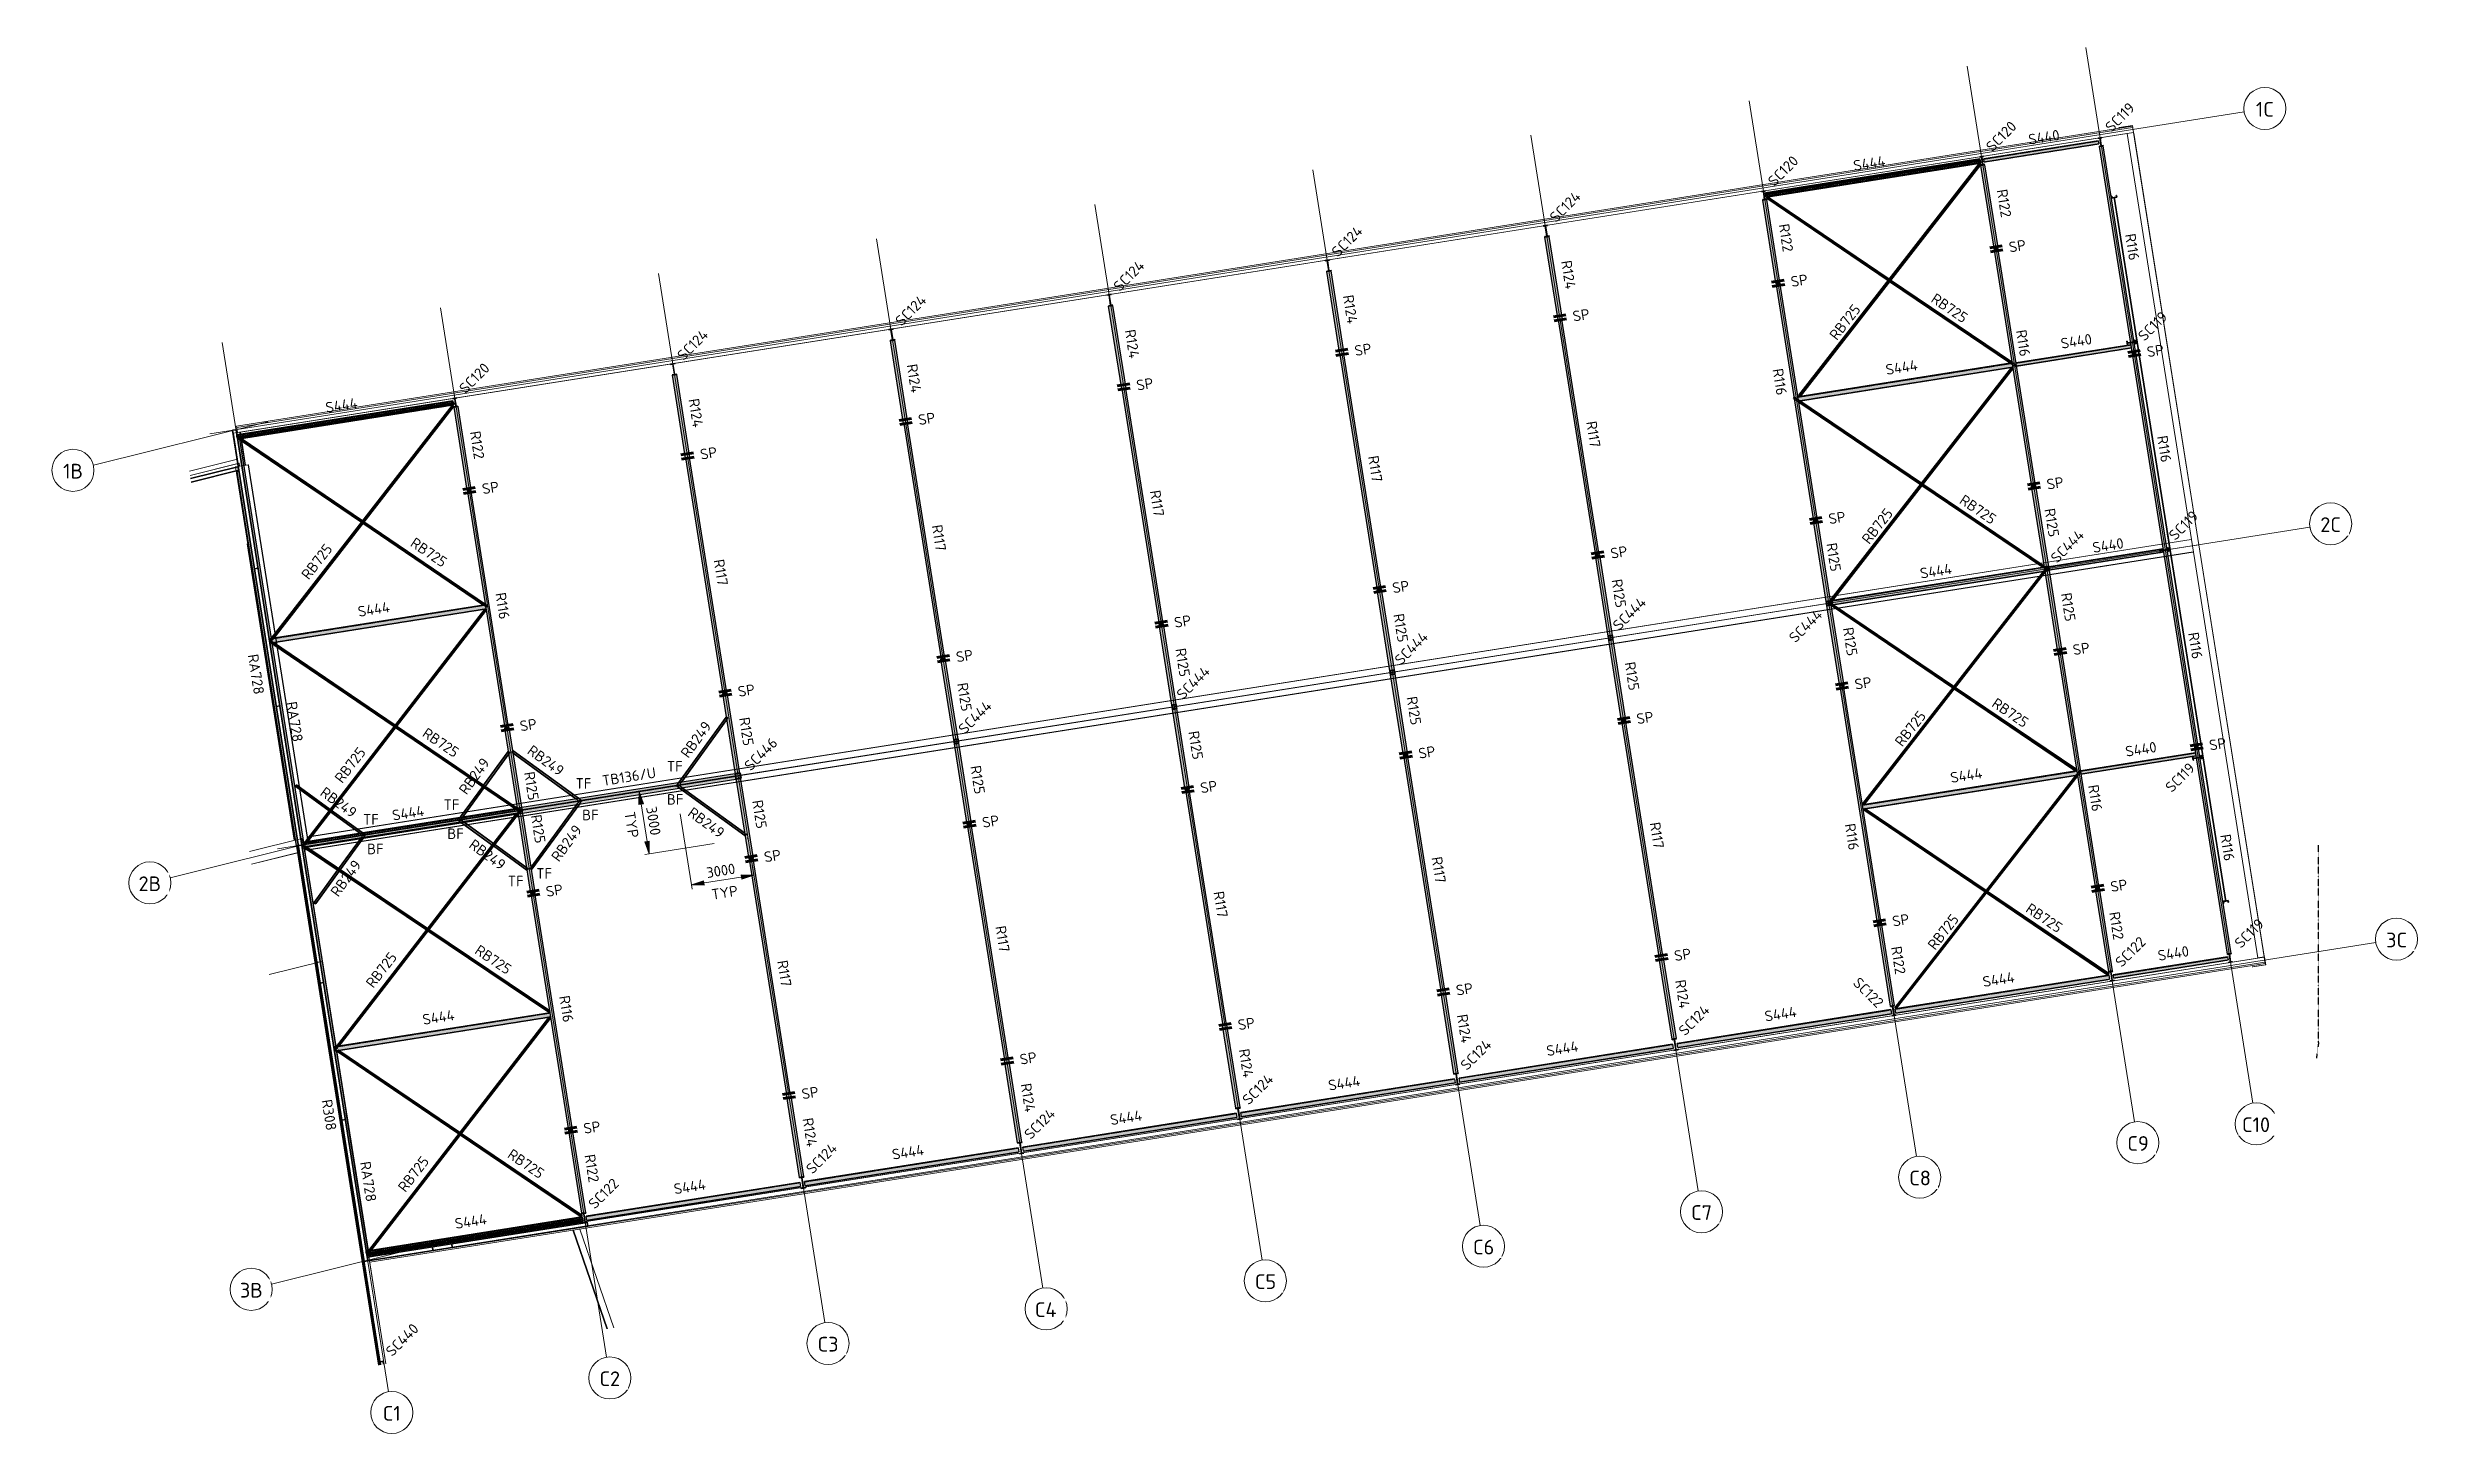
# Model space of a CAD drawing. Header units: millimetres. Extents: x 665 to 246729, y 5858 to 4056708.
# Drawn here: x 20947 to 133774, y 3990640 to 4056708 of the extents above; entities that cross this region are included whole.
import ezdxf

# ---------------------------------------------------------------- set-up
doc = ezdxf.new("R2010")
doc.units = ezdxf.units.MM
for name, pattern in [('Boundary', [16, 5, -2, 5, -2, 0, -2]), ('Dash', [7, 5, -2]), ('Hidden Half', [3, 2, -1])]:
    doc.linetypes.add(name, pattern=pattern)
for name, color, linetype, lineweight in [('A-000-T_TEXT', 231, 'Continuous', 13), ('A-010-D_DIM', 211, 'Continuous', 13), ('A-010-D_DIM-200', 211, 'Continuous', 13), ('A-010-M_LINE', 90, 'Continuous', 13), ('A-200-M_WALL_EXT', 113, 'Continuous', 13), ('A-270-M_ROOF', 132, 'Continuous', 13), ('C-910-M_SITE_BOUND', 91, 'Boundary', 25), ('S-280-A_COLUMN', 171, 'Continuous', 18), ('S-280-A_STRUCT_FRAME', 2, 'Continuous', 18), ('S-280-M_COLUMN', 52, 'Continuous', 13), ('S-280-M_STRUCT_FRAME', 12, 'Continuous', 13), ('S-280-MH_COLUMN', 52, 'Hidden Half', 13), ('Z-000-T_TEXT', 131, 'Continuous', 25), ('Z-030-M_GRID', 191, 'Continuous', 13), ('Z-033_T_GRIDREF', 31, 'Continuous', 13)]:
    doc.layers.add(name, color=color, linetype=linetype, lineweight=lineweight)
doc.styles.add('ISOCPEUR_2', font='isocpeur.ttf', dxfattribs={"height": 700})
doc.styles.add('ISOCPEUR_3', font='isocpeur.ttf', dxfattribs={"height": 500})
doc.dimstyles.new('2_5___Arrow___Transparent', dxfattribs={"dimscale": 304.8, "dimtxt": 497.990588, "dimasz": 1.968504, "dimexe": 0.656168, "dimexo": 1.049869, "dimgap": 0.164042, "dimtad": 1, "dimdec": 0, "dimzin": 0, "dimdsep": 46, "dimtxsty": 'ISOCPEUR_3', "dimsah": 1, "dimcen": 0.09, "dimadec": 0, "dimazin": 0, "dimtfac": 1, "dimtdec": 4, "dimtix": 1, "dimtmove": 0, "dimatfit": 3, "dimfxl": 1, "dimtvp": 1, "dimtolj": 1, "dimtzin": 0, "dimlwd": 18, "dimlwe": 18, "dimarcsym": 2})

msp = doc.modelspace()

# ---------------------------------------------------------------- texts
at = {"layer": 'A-000-T_TEXT', "color": 7, "lineweight": 18, "char_height": 500, "width": 913.924, "attachment_point": 1, "style": 'ISOCPEUR_3'}
for s, insert in [('TF', (50397.6, 4022765.5)), ('TF', (46054.8, 4021952.4)), ('BF', (50397.6, 4021195.1)), ('TF', (35951.2, 4020243.9)), ('TF', (39780.9, 4020940.9)), ('BF', (46370.5, 4020452.4)), ('BF', (39957.3, 4019561.6)), ('BF', (36144.9, 4018838)), ('TF', (42832.8, 4017309.6)), ('TF', (44185.1, 4017672))]:
    msp.add_mtext(s, dxfattribs=dict(at, insert=insert))
at = {"layer": 'S-280-A_COLUMN', "lineweight": 13, "char_height": 500, "attachment_point": 1, "style": 'ISOCPEUR_3'}
for s, insert, width, rotation in [('SC119', (118730.7, 4052990.5), 1956.117, 45), ('SC120', (113064.4, 4052060.2), 2084.387, 45), ('SC120', (102693.7, 4050417.6), 2084.387, 45), ('SC124', (92319.1, 4048701.3), 2132.489, 45), ('SC124', (81948.4, 4047058.7), 2132.489, 45), ('SC124', (71577.7, 4045416.1), 2132.489, 45), ('SC124', (61206.9, 4043773.5), 2132.489, 45), ('SC119', (120289.5, 4043052.6), 1956.117, 45), ('SC124', (50836.2, 4042130.9), 2132.489, 45), ('SC120', (40469.4, 4040561.8), 2084.387, 45), ('SC444', (116138.7, 4032496.6), 2356.961, 45), ('SC119', (121753.9, 4033575.7), 1956.117, 45), ('SC444', (95317.3, 4029291.3), 2356.961, 45), ('SC444', (103692.9, 4028704.1), 2356.961, 45), ('SC444', (84946.6, 4027648.7), 2356.961, 45), ('SC444', (74575.8, 4026006.1), 2356.961, 45), ('SC444', (64205.2, 4024363), 2356.961, 45), ('SC446', (54028.6, 4022614.5), 2308.86, 45), ('SC119', (121588.1, 4021588.7), 1956.117, 45), ('SC122', (119207.5, 4013275.6), 2084.387, 45), ('SC119', (124878.4, 4014177), 1956.117, 45), ('SC122', (107100.7, 4012529.7), 2084.387, 315), ('SC124', (98447.1, 4010011.9), 2132.489, 45), ('SC124', (88076.4, 4008369.2), 2132.489, 45), ('SC124', (77705.7, 4006726.6), 2132.489, 45), ('SC124', (67335, 4005084), 2132.489, 45), ('SC124', (56964.3, 4003441.4), 2132.489, 45), ('SC122', (46612.5, 4001777.2), 2084.387, 45), ('SC440', (36980.2, 3994763.2), 2308.86, 45)]:
    msp.add_mtext(s, dxfattribs=dict(at, insert=insert, width=width, rotation=rotation))
at = {"layer": 'S-280-A_STRUCT_FRAME', "lineweight": 13, "char_height": 500, "attachment_point": 1, "style": 'ISOCPEUR_3'}
for s, insert, width, rotation in [('S440', (115095.1, 4052570.3), 1875.949, 9.000328), ('S444', (106772.2, 4051324.8), 1924.05, 9.000328), ('R122', (114118.1, 4050000.1), 1651.476, 279.000328), ('R122', (103747.4, 4048357.4), 1651.476, 279.000328), ('R116', (120213.8, 4047889.9), 1523.206, 279.000328), ('R124', (93401.9, 4046616.1), 1699.577, 279.000328), ('R124', (83031.2, 4044973.4), 1699.577, 279.000328), ('RB725', (110734.4, 4045049.4), 2260.759, 325.902441), ('RB725', (105627.4, 4043050.6), 2260.759, 52.098216), ('R124', (72660.5, 4043330.8), 1699.577, 279.000328), ('R116', (115025.3, 4043317.5), 1523.206, 279.000328), ('S440', (116632.1, 4042866.2), 1875.949, 9.000328), ('R124', (62289.8, 4041688.2), 1699.577, 279.000328), ('S444', (108309.2, 4041620.8), 1924.05, 9.000328), ('R116', (103454.6, 4041474.8), 1523.206, 279.000328), ('S444', (34133.5, 4039819.6), 1924.05, 9.000328), ('R124', (51919, 4040045.6), 1699.577, 279.000328), ('R122', (41523.1, 4038501.7), 1651.476, 279.000328), ('R117', (94593.4, 4038972.2), 1523.206, 279.000328), ('R116', (121735.2, 4038284.4), 1523.206, 279.000328), ('R117', (84222.7, 4037329.6), 1523.206, 279.000328), ('R117', (73852, 4035687), 1523.206, 279.000328), ('RB725', (107165.9, 4033348.5), 2260.759, 52.098216), ('RB725', (112086.5, 4035473.1), 2260.759, 325.921935), ('R125', (116384.1, 4034824.2), 1651.476, 279.000328), ('R117', (63481.2, 4034044.4), 1523.206, 279.000328), ('RB725', (32976.2, 4031657.4), 2260.759, 52.195018), ('RB725', (38434.5, 4033433.8), 2260.759, 325.834276), ('R125', (106013.4, 4033181.6), 1651.476, 279.000328), ('S440', (118139.6, 4033157.5), 1875.949, 9.000328), ('R117', (53110.5, 4032401.8), 1523.206, 279.000328), ('R125', (95802.6, 4031459.1), 1651.476, 279.000328), ('S444', (109942, 4031931.9), 1924.05, 9.000328), ('S444', (35672, 4030115.8), 1924.05, 9.000328), ('R116', (42730.3, 4030819.1), 1523.206, 279.000328), ('R125', (117167.6, 4030807.4), 1651.476, 279.000328), ('R125', (85431.9, 4029816.5), 1651.476, 279.000328), ('R125', (106796.9, 4029164.8), 1651.476, 279.000328), ('R125', (75061.2, 4028173.9), 1651.476, 279.000328), ('R116', (123216.8, 4028930.2), 1523.206, 279.000328), ('RA728', (30960.2, 4027890), 2324.894, 279.000328), ('R125', (96426.2, 4027522), 1651.476, 279.000328), ('R125', (64690.5, 4026531.2), 1651.476, 279.000328), ('R125', (86055.5, 4025879.4), 1651.476, 279.000328), ('RB725', (113624.2, 4025805.3), 2260.759, 325.904558), ('RA728', (32798.7, 4025633.2), 2324.894, 279.000328), ('RB249', (51014, 4023161.1), 2308.86, 54.000338), ('R125', (54319.8, 4024888.6), 1651.476, 279.000328), ('RB725', (108737.3, 4023716.3), 2260.759, 52.085674), ('RB725', (34562.1, 4021980), 2260.759, 52.351145), ('RB725', (39003.8, 4024384.8), 2260.759, 325.817015), ('RB249', (44010.1, 4023563), 2308.86, 324.000319), ('R125', (75684.8, 4024236.8), 1651.476, 279.000328), ('S440', (119705.7, 4023461.5), 1875.949, 9.000328), ('RB249', (40471.2, 4021419.3), 2308.86, 54.000338), ('TB136/U', (47286.7, 4022074.8), 3046.412, 9.000328), ('R125', (65314.1, 4022594.2), 1651.476, 279.000328), ('S444', (111382.7, 4022216.1), 1924.05, 9.000328), ('RB249', (34158, 4021573.2), 2308.86, 324.000319), ('R125', (44098.9, 4022299.9), 1651.476, 279.000328), ('R116', (118456.7, 4021679), 1523.206, 279.000328), ('S444', (37302.3, 4020425), 1924.05, 9.000328), ('R125', (44422.7, 4020255.6), 1651.476, 279.000328), ('RB249', (51641.6, 4020609.3), 2308.86, 324.000319), ('R125', (54943.4, 4020951.6), 1651.476, 279.000328), ('RB249', (41233.8, 4019087.8), 2308.86, 324.000319), ('RB249', (44859.9, 4018230.8), 2308.86, 54.000338), ('R117', (97614.5, 4019898.4), 1523.206, 279.000328), ('R116', (106886, 4019836.4), 1523.206, 279.000328), ('R116', (124738.2, 4019324.7), 1523.206, 279.000328), ('RB249', (34367.2, 4016563.5), 2308.86, 54.000338), ('R117', (87243.8, 4018255.7), 1523.206, 279.000328), ('R117', (76873.1, 4016613.1), 1523.206, 279.000328), ('RB725', (110301, 4014046.7), 2260.759, 52.107455), ('RB725', (115237.1, 4016043.2), 2260.759, 325.893202), ('R122', (119460.7, 4015638.4), 1651.476, 279.000328), ('R117', (66502.4, 4014970.5), 1523.206, 279.000328), ('RB725', (36045.5, 4012235.4), 2260.759, 52.283416), ('RB725', (41496.7, 4014061.2), 2260.759, 326.041824), ('R117', (56131.6, 4013327.9), 1523.206, 279.000328), ('R122', (109089.9, 4013995.8), 1651.476, 279.000328), ('S440', (121246.2, 4013754.8), 1875.949, 9.000328), ('R124', (98820.7, 4012404.8), 1699.577, 279.000328), ('S444', (112920.2, 4012508.9), 1924.05, 9.000328), ('R116', (45766.4, 4011650.4), 1523.206, 279.000328), ('S444', (102554.5, 4010867.1), 1924.05, 9.000328), ('S444', (38745.5, 4010711), 1924.05, 9.000328), ('R124', (88449.9, 4010762.2), 1699.577, 279.000328), ('R124', (78079.2, 4009119.6), 1699.577, 279.000328), ('S444', (92178.8, 4009223.7), 1924.05, 9.000328), ('S444', (81808.1, 4007581), 1924.05, 9.000328), ('R308', (34468.8, 4006710.1), 1779.746, 279.000328), ('R124', (67708.5, 4007477), 1699.577, 279.000328), ('R124', (57337.8, 4005834.3), 1699.577, 279.000328), ('S444', (71437.4, 4005938.4), 1924.05, 9.000328), ('RB725', (43054.4, 4004354), 2260.759, 325.825036), ('S444', (61066.7, 4004295.8), 1924.05, 9.000328), ('RA728', (36296.2, 4003761.4), 2324.894, 279.000328), ('RB725', (37571.8, 4002525.8), 2260.759, 52.353615), ('R122', (46971.9, 4004100.7), 1651.476, 279.000328), ('S444', (50691, 4002652.4), 1924.05, 9.000328), ('S444', (40278.5, 4001003.2), 1924.05, 9.000328)]:
    msp.add_mtext(s, dxfattribs=dict(at, insert=insert, width=width, rotation=rotation))
at = {"layer": 'Z-000-T_TEXT', "char_height": 500, "width": 962.025, "attachment_point": 1, "rotation": 9.000328, "style": 'ISOCPEUR_3'}
for insert in [(114167.4, 4047447.1), (103796.7, 4045804.5), (93426, 4044161.9), (83055.3, 4042519.3), (120727.5, 4042466), (72684.6, 4040876.7), (62313.8, 4039234), (51943.1, 4037591.4), (41572.4, 4035948.8), (115964.1, 4036165.6), (105593.4, 4034523), (95222.7, 4032880.3), (84851.9, 4031237.7), (74481.2, 4029595.1), (64110.5, 4027952.5), (117205.6, 4028294.9), (53739.8, 4026309.8), (106834.8, 4026652.3), (43369.1, 4024667.2), (96464.1, 4025009.7), (86093.4, 4023367.1), (123690.4, 4023759.2), (75722.7, 4021724.5), (65352, 4020081.8), (54981.3, 4018439.2), (44610.5, 4016796.6), (118993.8, 4017027.1), (108623, 4015384.5), (98252.3, 4013741.9), (87881.6, 4012099.3), (77510.9, 4010456.6), (67140.2, 4008814), (56769.5, 4007171.4), (46398.7, 4005528.8)]:
    msp.add_mtext('SP', dxfattribs=dict(at, insert=insert))

# ---------------------------------------------------------------- blocks, each defined once
blk = doc.blocks.new('Ridge Capping - Ridge Capping-1882401-S6_001 - UPPER ROOF FRAMING - PART 3')
at = {"layer": 'A-270-M_ROOF', "color": 253, "lineweight": 5}
for p, q in [((-2232990, 4033007), (-2322795, 4018815)), ((-2322722, 4018524), (-2232943, 4032712)), ((-2322607, 4018534), (-2232952, 4032702)), ((-2322602, 4019156), (-2233048, 4033309)), ((-2322601, 4019148), (-2233037, 4033303)), ((-2232718, 4033353), (-2232672, 4033058)), ((-2232672, 4033058), (-2232625, 4032762)), ((-2325349, 4018471), (-2322863, 4019090)), ((-2325348, 4018463), (-2322861, 4019083)), ((-2322863, 4019090), (-2322861, 4019083)), ((-2322861, 4019083), (-2322789, 4018793)), ((-2323096, 4018717), (-2325301, 4018167)), ((-2325254, 4017870), (-2323049, 4018420)), ((-2325253, 4017862), (-2323057, 4018409)), ((-2322789, 4018793), (-2322792, 4018793)), ((-2322789, 4018793), (-2322717, 4018502)), ((-2322742, 4018496), (-2322717, 4018502)), ((-2322738, 4018489), (-2322715, 4018495)), ((-2322717, 4018502), (-2322715, 4018495))]:
    blk.add_line(p, q, dxfattribs=at)
blk = doc.blocks.new('Roof Gutters1 - Roof Gutters-1884510-S6_001 - UPPER ROOF FRAMING - PART 3')
at = {"layer": 'A-270-M_ROOF', "color": 253, "lineweight": 5}
for p, q in [((-2326039, 4036756), (-2326019, 4036760)), ((-2326019, 4036760), (-2325425, 4036854)), ((-2323207, 4019005), (-2326019, 4036760)), ((-2325425, 4036854), (-2325405, 4036856)), ((-2322574, 4018852), (-2325425, 4036854)), ((-2322554, 4018854), (-2325405, 4036856)), ((-2323226, 4019000), (-2325460, 4033101)), ((-2322795, 4018817), (-2322575, 4018852)), ((-2322574, 4018852), (-2322795, 4018817)), ((-2322575, 4018852), (-2322556, 4018854)), ((-2322554, 4018854), (-2322574, 4018852))]:
    blk.add_line(p, q, dxfattribs=at)
blk = doc.blocks.new('Roof Gutters3 - Roof Gutters-1885272-S6_001 - UPPER ROOF FRAMING - PART 3')
at = {"layer": 'A-270-M_ROOF', "color": 253, "lineweight": 5}
for p, q in [((-2236165, 4052942), (-2236481, 4052892)), ((-2236481, 4052892), (-2236456, 4052904)), ((-2236456, 4052904), (-2236139, 4052954)), ((-2236139, 4052954), (-2236165, 4052942)), ((-2236165, 4052942), (-2236154, 4052943)), ((-2236152, 4052920), (-2236156, 4052943)), ((-2236154, 4052943), (-2235836, 4052994)), ((-2236154, 4052943), (-2236138, 4052951)), ((-2235833, 4052997), (-2236139, 4052954)), ((-2236138, 4052951), (-2235836, 4052994)), ((-2235836, 4052994), (-2235785, 4052670)), ((-2235782, 4052670), (-2235833, 4052997)), ((-2236106, 4052614), (-2236079, 4052619)), ((-2236079, 4052619), (-2235775, 4052666)), ((-2236079, 4052619), (-2232973, 4033010)), ((-2235775, 4052666), (-2235769, 4052627)), ((-2235775, 4052666), (-2232669, 4033058)), ((-2235769, 4052627), (-2232669, 4033058)), ((-2326123, 4038356), (-2325818, 4038405)), ((-2325896, 4036923), (-2326123, 4038356)), ((-2325818, 4038405), (-2325791, 4038408)), ((-2325569, 4036831), (-2325818, 4038405)), ((-2325542, 4036836), (-2325791, 4038408)), ((-2232973, 4033010), (-2232990, 4033007)), ((-2232669, 4033058), (-2232973, 4033010)), ((-2232973, 4033010), (-2229867, 4013401)), ((-2232669, 4033058), (-2229569, 4013489)), ((-2232669, 4033058), (-2229562, 4013450)), ((-2323118, 4018741), (-2323091, 4018745)), ((-2323090, 4018745), (-2323108, 4018743)), ((-2323091, 4018745), (-2322786, 4018794)), ((-2323091, 4018745), (-2322211, 4013193)), ((-2322911, 4018774), (-2323090, 4018745)), ((-2322790, 4018797), (-2322789, 4018793)), ((-2322786, 4018794), (-2322787, 4018797)), ((-2322786, 4018794), (-2322739, 4018497)), ((-2322739, 4018497), (-2321907, 4013242)), ((-2321907, 4013242), (-2322211, 4013193)), ((-2321908, 4013255), (-2321907, 4013242)), ((-2321907, 4013242), (-2318874, 3994095)), ((-2229867, 4013401), (-2229894, 4013398)), ((-2229562, 4013450), (-2229867, 4013401)), ((-2229569, 4013489), (-2229564, 4013459)), ((-2229559, 4013460), (-2229564, 4013459)), ((-2229563, 4013456), (-2229562, 4013450)), ((-2229561, 4013456), (-2229502, 4013080)), ((-2229498, 4013078), (-2229559, 4013460)), ((-2322211, 4013193), (-2322230, 4013190)), ((-2322207, 4013167), (-2319179, 3994047)), ((-2229830, 4013028), (-2230138, 4012980)), ((-2230110, 4012976), (-2230138, 4012980)), ((-2229802, 4013024), (-2230110, 4012976)), ((-2229820, 4013030), (-2229830, 4013028)), ((-2229830, 4013028), (-2229802, 4013024)), ((-2229812, 4013031), (-2229822, 4013095)), ((-2229820, 4013030), (-2229812, 4013031)), ((-2229802, 4013027), (-2229820, 4013030)), ((-2229502, 4013080), (-2229812, 4013031)), ((-2229502, 4013080), (-2229802, 4013027)), ((-2229802, 4013024), (-2229498, 4013078)), ((-2320768, 4006058), (-2318873, 3994095)), ((-2309986, 4000455), (-2308368, 3995759)), ((-2309958, 4000459), (-2308341, 3995763)), ((-2309649, 4000508), (-2308032, 3995812)), ((-2309645, 4000509), (-2308028, 3995813)), ((-2319555, 3999260), (-2319689, 3999239))]:
    blk.add_line(p, q, dxfattribs=at)
blk = doc.blocks.new('25021-APA-ZZ-ZZ-M3-AR-000001_V3_rvt-1-S6_001 - UPPER ROOF FRAMING - PART 3')
at = {"layer": 'A-270-M_ROOF', "color": 253, "lineweight": 5}
for p, q in [((-2325971, 4038694), (-2235832, 4052971)), ((-2325960, 4038630), (-2235822, 4052907)), ((-2325923, 4038393), (-2235782, 4052670)), ((-2236106, 4052614), (-2325791, 4038408)), ((-2235782, 4052670), (-2235781, 4052665)), ((-2325960, 4038630), (-2325971, 4038694)), ((-2325923, 4038393), (-2325960, 4038630)), ((-2325922, 4038388), (-2325923, 4038393)), ((-2325928, 4037126), (-2328214, 4036556)), ((-2328213, 4036554), (-2325927, 4037124)), ((-2325853, 4036934), (-2328182, 4036354)), ((-2328182, 4036356), (-2325896, 4036925)), ((-2325853, 4036934), (-2325831, 4036790)), ((-2321912, 4013241), (-2324422, 4012615)), ((-2229569, 4013444), (-2319688, 3999234)), ((-2319622, 3999249), (-2229894, 4013398)), ((-2229569, 4013449), (-2229569, 4013444)), ((-2229569, 4013444), (-2229531, 4013207)), ((-2229531, 4013207), (-2319649, 3998997)), ((-2229521, 4013143), (-2319639, 3998933)), ((-2229531, 4013207), (-2229521, 4013143))]:
    blk.add_line(p, q, dxfattribs=at)
for name in ['Roof Gutters3 - Roof Gutters-1885272-S6_001 - UPPER ROOF FRAMING - PART 3', 'Roof Gutters1 - Roof Gutters-1884510-S6_001 - UPPER ROOF FRAMING - PART 3', 'Ridge Capping - Ridge Capping-1882401-S6_001 - UPPER ROOF FRAMING - PART 3']:
    blk.add_blockref(name, (0, 0), dxfattribs=at)
blk = doc.blocks.new('NRP_Framing-Steel-SHS - S444 - 200x200x6_0SHS-3936197-S6_001 - UPPER ROOF FRAMING - PART 3')
at = {"layer": 'S-280-M_STRUCT_FRAME', "linetype": 'Dash', "lineweight": 25}
for p, q in [((5206, 94), (-5186, 94)), ((5206, -94), (-5186, -94))]:
    blk.add_line(p, q, dxfattribs=at)
blk = doc.blocks.new('NRP_Framing-Steel-SHS - S444 - 200x200x6_0SHS-3938971-S6_001 - UPPER ROOF FRAMING - PART 3')
at = {"layer": 'S-280-M_STRUCT_FRAME', "linetype": 'Dash', "lineweight": 25}
for p, q in [((5206, 94), (-5192, 94)), ((5206, -94), (-5192, -94))]:
    blk.add_line(p, q, dxfattribs=at)
blk = doc.blocks.new('NRP_Framing-Steel-SHS - S444 - 200x200x6_0SHS-3938694-S6_001 - UPPER ROOF FRAMING - PART 3')
at = {"layer": 'S-280-M_STRUCT_FRAME', "linetype": 'Dash', "lineweight": 25}
for p, q in [((5206, 94), (-5195, 94)), ((5206, -94), (-5195, -94))]:
    blk.add_line(p, q, dxfattribs=at)
blk = doc.blocks.new('NRP_Framing-Steel-SHS - S444 - 200x200x6_0SHS-3936397-S6_001 - UPPER ROOF FRAMING - PART 3')
at = {"layer": 'S-280-M_STRUCT_FRAME', "linetype": 'Dash', "lineweight": 25}
for p, q in [((5206, 94), (-5195, 94)), ((5206, -94), (-5195, -94))]:
    blk.add_line(p, q, dxfattribs=at)
blk = doc.blocks.new('NRP_Framing-Steel-SHS - S444 - 200x200x6_0SHS-3931728-S6_001 - UPPER ROOF FRAMING - PART 3')
at = {"layer": 'S-280-M_STRUCT_FRAME', "linetype": 'Dash', "lineweight": 25}
for p, q in [((5155, 94), (-5142, 94)), ((5155, -94), (-5142, -94))]:
    blk.add_line(p, q, dxfattribs=at)
blk = doc.blocks.new('NRP_Framing-Steel-SHS - S444 - 200x200x6_0SHS-3931732-S6_001 - UPPER ROOF FRAMING - PART 3')
at = {"layer": 'S-280-M_STRUCT_FRAME', "linetype": 'Dash', "lineweight": 25}
for p, q in [((5161, 94), (-5148, 94)), ((5161, -94), (-5148, -94))]:
    blk.add_line(p, q, dxfattribs=at)
blk = doc.blocks.new('NRP_Framing-Steel-SHS - S444 - 200x200x6_0SHS-3932623-S6_001 - UPPER ROOF FRAMING - PART 3')
at = {"layer": 'S-280-M_STRUCT_FRAME', "linetype": 'Dash', "lineweight": 25}
for p, q in [((5164, 94), (-5151, 94)), ((5164, -94), (-5151, -94))]:
    blk.add_line(p, q, dxfattribs=at)
blk = doc.blocks.new('NRP_Framing-Steel-SHS - S444 - 200x200x6_0SHS-3931730-S6_001 - UPPER ROOF FRAMING - PART 3')
at = {"layer": 'S-280-M_STRUCT_FRAME', "linetype": 'Dash', "lineweight": 25}
for p, q in [((5164, 94), (-5151, 94)), ((5164, -94), (-5151, -94))]:
    blk.add_line(p, q, dxfattribs=at)
blk = doc.blocks.new('NRP_Framing-Steel-SHS - S440 - 150x150x5_0SHS-3931931-S6_001 - UPPER ROOF FRAMING - PART 3')
at = {"layer": 'S-280-M_STRUCT_FRAME', "linetype": 'Dash', "lineweight": 25}
for p, q in [((2755, 70), (-2748, 70)), ((2755, -70), (-2748, -70))]:
    blk.add_line(p, q, dxfattribs=at)
blk = doc.blocks.new('NRP_Framing-Steel-SHS - S440 - 150x150x5_0SHS-3931932-S6_001 - UPPER ROOF FRAMING - PART 3')
at = {"layer": 'S-280-M_STRUCT_FRAME', "linetype": 'Dash', "lineweight": 25}
for p, q in [((2761, 70), (-2748, 70)), ((2761, -70), (-2748, -70))]:
    blk.add_line(p, q, dxfattribs=at)
blk = doc.blocks.new('NRP_Framing-Steel-SHS - S440 - 150x150x5_0SHS-3932624-S6_001 - UPPER ROOF FRAMING - PART 3')
at = {"layer": 'S-280-M_STRUCT_FRAME', "linetype": 'Dash', "lineweight": 25}
for p, q in [((2764, 70), (-2751, 70)), ((2764, -70), (-2751, -70))]:
    blk.add_line(p, q, dxfattribs=at)
blk = doc.blocks.new('NRP_Framing-Steel-SHS - S440 - 150x150x5_0SHS-3931934-S6_001 - UPPER ROOF FRAMING - PART 3')
at = {"layer": 'S-280-M_STRUCT_FRAME', "linetype": 'Dash', "lineweight": 25}
for p, q in [((2764, 70), (-2751, 70)), ((2764, -70), (-2751, -70))]:
    blk.add_line(p, q, dxfattribs=at)
blk = doc.blocks.new('NRP_Framing-Steel-SHS - S444 - 200x200x6_0SHS-3935516-S6_001 - UPPER ROOF FRAMING - PART 3')
at = {"layer": 'S-280-M_STRUCT_FRAME', "linetype": 'Dash', "lineweight": 25}
for p, q in [((5145, 94), (-5142, 94)), ((5145, -94), (-5142, -94))]:
    blk.add_line(p, q, dxfattribs=at)
blk = doc.blocks.new('NRP_Framing-Steel-SHS - S444 - 200x200x6_0SHS-3935530-S6_001 - UPPER ROOF FRAMING - PART 3')
at = {"layer": 'S-280-M_STRUCT_FRAME', "linetype": 'Dash', "lineweight": 25}
for p, q in [((5145, 94), (-5132, 94)), ((5145, -94), (-5132, -94))]:
    blk.add_line(p, q, dxfattribs=at)
blk = doc.blocks.new('NRP_Framing-Steel-SHS - S444 - 200x200x6_0SHS-3935580-S6_001 - UPPER ROOF FRAMING - PART 3')
at = {"layer": 'S-280-M_STRUCT_FRAME', "linetype": 'Dash', "lineweight": 25}
for p, q in [((5155, 94), (-5132, 94)), ((5155, -94), (-5132, -94))]:
    blk.add_line(p, q, dxfattribs=at)
blk = doc.blocks.new('NRP_Framing-Steel-Purlin Z - G915 - EZ250-19-4096969-S6_001 - UPPER ROOF FRAMING - PART 3')
at = {"layer": 'S-280-M_STRUCT_FRAME', "color": 3, "lineweight": 35}
blk.add_line((-2231396, 4016090), (-2232235, 4021385), dxfattribs=at)
blk = doc.blocks.new('NRP_Framing-Steel-Purlin Z - G914 - EZ250-15-4096985-S6_001 - UPPER ROOF FRAMING - PART 3')
at = {"layer": 'S-280-M_STRUCT_FRAME', "color": 150, "lineweight": 35}
blk.add_line((-2232235, 4021385), (-2232239, 4021410), dxfattribs=at)
blk = doc.blocks.new('NRP_Framing-Steel-Purlin Z - G914 - EZ250-15-4096986-S6_001 - UPPER ROOF FRAMING - PART 3')
at = {"layer": 'S-280-M_STRUCT_FRAME', "color": 150, "lineweight": 35}
for p, q in [((-2234167, 4033582), (-2234182, 4033681)), ((-2233932, 4032101), (-2234167, 4033582)), ((-2232239, 4021410), (-2233916, 4032002))]:
    blk.add_line(p, q, dxfattribs=at)
blk = doc.blocks.new('NRP_Framing-Steel-Purlin Z - G914 - EZ250-15-4096996-S6_001 - UPPER ROOF FRAMING - PART 3')
at = {"layer": 'S-280-M_STRUCT_FRAME', "color": 150, "lineweight": 35}
for p, q in [((-2233932, 4032101), (-2235878, 4044384)), ((-2233916, 4032003), (-2233932, 4032101))]:
    blk.add_line(p, q, dxfattribs=at)
blk = doc.blocks.new('NRP_Framing-Steel-Purlin Z - G915 - EZ250-19-4096970-S6_001 - UPPER ROOF FRAMING - PART 3')
at = {"layer": 'S-280-M_STRUCT_FRAME', "color": 3, "lineweight": 35}
blk.add_line((-2236703, 4049594), (-2235878, 4044384), dxfattribs=at)
blk = doc.blocks.new('NRP_Framing-Steel-EA - RA728 - 90x90x8EA-4104764-S6_001 - UPPER ROOF FRAMING - PART 3')
at = {"layer": 'S-280-M_STRUCT_FRAME', "linetype": 'Dash', "lineweight": 25}
blk.add_hatch(color=256, dxfattribs=at).paths.add_polyline_path([(-2323128, 4018732), (-2323039, 4018746), (-2325860, 4036557), (-2325949, 4036543), (-2323158, 4018920)])
at = {"layer": 'S-280-M_STRUCT_FRAME', "lineweight": 25}
for p, q in [((-2325949, 4036543), (-2325860, 4036557)), ((-2323128, 4018732), (-2325949, 4036543)), ((-2325860, 4036557), (-2324087, 4025364)), ((-2323039, 4018746), (-2323128, 4018732)), ((-2323128, 4018731), (-2323047, 4018744)), ((-2323128, 4018732), (-2323128, 4018731))]:
    blk.add_line(p, q, dxfattribs=at)
at = {"layer": 'S-280-M_STRUCT_FRAME', "linetype": 'Dash', "lineweight": 25}
for p, q in [((-2323047, 4018744), (-2323046, 4018737)), ((-2323046, 4018737), (-2323038, 4018738))]:
    blk.add_line(p, q, dxfattribs=at)
blk = doc.blocks.new('NRP_Framing-Steel-SHS - S444 - 200x200x6_0SHS-3931559-S6_001 - UPPER ROOF FRAMING - PART 3')
at = {"layer": 'S-280-M_STRUCT_FRAME', "linetype": 'Dash', "lineweight": 25}
for p, q in [((-5101, 94), (-5204, 94)), ((5204, 94), (-5100, 94)), ((-5101, -94), (-5204, -94)), ((5204, -94), (-5100, -94))]:
    blk.add_line(p, q, dxfattribs=at)
blk = doc.blocks.new('NRP_Framing-Steel-SHS - S444 - 200x200x6_0SHS-3964596-S6_001 - UPPER ROOF FRAMING - PART 3')
at = {"layer": 'S-280-M_STRUCT_FRAME', "linetype": 'Dash', "lineweight": 25}
for p, q in [((-5146, 94), (-5250, 94)), ((5069, 94), (-5146, 94)), ((-5146, -94), (-5250, -94)), ((5069, -94), (-5146, -94))]:
    blk.add_line(p, q, dxfattribs=at)
blk = doc.blocks.new('NRP_Framing-Steel-SHS - S440 - 150x150x5_0SHS-3964583-S6_001 - UPPER ROOF FRAMING - PART 3')
at = {"layer": 'S-280-M_STRUCT_FRAME', "linetype": 'Dash', "lineweight": 25}
for p, q in [((2749, 70), (-2748, 70)), ((2828, 70), (2749, 70)), ((2749, -70), (-2748, -70)), ((2828, -70), (2749, -70))]:
    blk.add_line(p, q, dxfattribs=at)
blk = doc.blocks.new('NRP_Framing-Steel-EA - RB725 - 75x75x8EA-3932999-S6_001 - UPPER ROOF FRAMING - PART 3')
at = {"layer": 'S-280-M_STRUCT_FRAME', "linetype": 'Dash', "lineweight": 35}
for points in [[(-2251691, 4040160), (-2243100, 4051195), (-2243107, 4051199), (-2251698, 4040164)], [(-2251690, 4040154), (-2243099, 4051189), (-2243100, 4051195), (-2251691, 4040158)], [(-2251638, 4040113), (-2243046, 4051148), (-2243100, 4051188), (-2251690, 4040154)], [(-2251637, 4040112), (-2251638, 4040113), (-2251690, 4040154), (-2251691, 4040160), (-2251698, 4040164), (-2251697, 4040158)]]:
    blk.add_hatch(color=132, dxfattribs=at).paths.add_polyline_path(points)
at = {"layer": 'S-280-M_STRUCT_FRAME', "color": 133, "lineweight": 35}
for p, q in [((-2243107, 4051199), (-2251698, 4040164)), ((-2243100, 4051195), (-2251691, 4040160)), ((-2243099, 4051189), (-2251690, 4040154)), ((-2243046, 4051148), (-2251638, 4040113)), ((-2243046, 4051147), (-2251637, 4040112)), ((-2243106, 4051199), (-2243100, 4051195)), ((-2243100, 4051195), (-2243099, 4051189)), ((-2243099, 4051189), (-2243046, 4051148)), ((-2243046, 4051148), (-2243046, 4051147)), ((-2251691, 4040160), (-2251698, 4040164)), ((-2251698, 4040164), (-2251697, 4040158)), ((-2251697, 4040158), (-2251637, 4040112)), ((-2251690, 4040154), (-2251691, 4040160)), ((-2251638, 4040113), (-2251690, 4040154)), ((-2251637, 4040112), (-2251638, 4040113))]:
    blk.add_line(p, q, dxfattribs=at)
at = {"layer": 'S-280-M_STRUCT_FRAME', "color": 133, "linetype": 'Dash', "lineweight": 35}
for q in [(-2243106, 4051199), (-2243107, 4051199)]:
    blk.add_line((-2243107, 4051200), q, dxfattribs=at)
blk = doc.blocks.new('NRP_Framing-Steel-EA - RB725 - 75x75x8EA-3932805-S6_001 - UPPER ROOF FRAMING - PART 3')
at = {"layer": 'S-280-M_STRUCT_FRAME', "linetype": 'Dash', "lineweight": 35}
h = blk.add_hatch(color=132, dxfattribs=at)
h.paths.add_polyline_path([(-2241343, 4041570), (-2241343, 4041571), (-2241346, 4041585)])
h.paths.add_polyline_path([(-2241523, 4041615), (-2241539, 4041717), (-2247334, 4045640), (-2247380, 4045580), (-2241631, 4041688), (-2241551, 4041701), (-2241539, 4041626)])
h.paths.add_polyline_path([(-2247446, 4045625), (-2247400, 4045684), (-2253180, 4049597), (-2253223, 4049536), (-2251378, 4048287)])
h = blk.add_hatch(color=132, dxfattribs=at)
h.paths.add_polyline_path([(-2241523, 4041615), (-2241523, 4041615), (-2241539, 4041625)])
h.paths.add_polyline_path([(-2241632, 4041688), (-2241631, 4041688), (-2241651, 4041701)])
h.paths.add_polyline_path([(-2247447, 4045625), (-2247446, 4045625), (-2251378, 4048286)])
at = {"layer": 'S-280-M_STRUCT_FRAME', "color": 133, "lineweight": 35}
for p, q in [((-2253223, 4049536), (-2253180, 4049597)), ((-2253222, 4049535), (-2253223, 4049536)), ((-2253223, 4049536), (-2247446, 4045625)), ((-2253222, 4049535), (-2247447, 4045625)), ((-2247400, 4045684), (-2253180, 4049597)), ((-2247381, 4045581), (-2241631, 4041688)), ((-2247381, 4045580), (-2241632, 4041688)), ((-2241539, 4041717), (-2247335, 4045640)), ((-2241539, 4041626), (-2241523, 4041615)), ((-2241539, 4041625), (-2241523, 4041615))]:
    blk.add_line(p, q, dxfattribs=at)
at = {"layer": 'S-280-M_STRUCT_FRAME', "color": 133, "linetype": 'Dash', "lineweight": 35}
for p, q in [((-2247447, 4045625), (-2247381, 4045580)), ((-2247446, 4045625), (-2247381, 4045581)), ((-2247335, 4045640), (-2247400, 4045684)), ((-2241632, 4041688), (-2241539, 4041625)), ((-2241631, 4041688), (-2241539, 4041626)), ((-2241337, 4041579), (-2241539, 4041717)), ((-2241523, 4041615), (-2241379, 4041518)), ((-2241523, 4041615), (-2241379, 4041517)), ((-2241337, 4041579), (-2241379, 4041518)), ((-2241379, 4041517), (-2241341, 4041572)), ((-2241379, 4041518), (-2241379, 4041517)), ((-2241344, 4041569), (-2241340, 4041566)), ((-2241341, 4041572), (-2241340, 4041566)), ((-2241340, 4041566), (-2241336, 4041573)), ((-2241336, 4041573), (-2241337, 4041579))]:
    blk.add_line(p, q, dxfattribs=at)
blk = doc.blocks.new('NRP_Framing-Steel-EA - RB725 - 75x75x8EA-3935466-S6_001 - UPPER ROOF FRAMING - PART 3')
at = {"layer": 'S-280-M_STRUCT_FRAME', "linetype": 'Dash', "lineweight": 35}
h = blk.add_hatch(color=132, dxfattribs=at)
h.paths.add_polyline_path([(-2236997, 4012592), (-2236955, 4012654), (-2242729, 4016563), (-2242775, 4016504), (-2237240, 4012756)])
h.paths.add_polyline_path([(-2242837, 4016547), (-2242791, 4016606), (-2248541, 4020500), (-2248567, 4020495), (-2248599, 4020449), (-2247113, 4019443)])
h = blk.add_hatch(color=132, dxfattribs=at)
h.paths.add_polyline_path([(-2236955, 4012654), (-2236956, 4012660), (-2242726, 4016567), (-2242729, 4016563), (-2237107, 4012756)])
h.paths.add_polyline_path([(-2242791, 4016606), (-2242788, 4016610), (-2248534, 4020501), (-2248541, 4020500), (-2247113, 4019533)])
at = {"layer": 'S-280-M_STRUCT_FRAME', "color": 133, "lineweight": 35}
for p, q in [((-2248568, 4020495), (-2248599, 4020449)), ((-2248599, 4020449), (-2248567, 4020495)), ((-2248599, 4020449), (-2248599, 4020449)), ((-2248599, 4020449), (-2242837, 4016547)), ((-2242791, 4016606), (-2248541, 4020500)), ((-2248534, 4020501), (-2242788, 4016610)), ((-2242775, 4016504), (-2236997, 4012592)), ((-2236955, 4012654), (-2242729, 4016563)), ((-2242726, 4016567), (-2236956, 4012660)), ((-2236955, 4012654), (-2236997, 4012592)), ((-2236956, 4012660), (-2236955, 4012654))]:
    blk.add_line(p, q, dxfattribs=at)
at = {"layer": 'S-280-M_STRUCT_FRAME', "color": 133, "linetype": 'Dash', "lineweight": 35}
for p, q in [((-2248562, 4020505), (-2248568, 4020495)), ((-2248567, 4020495), (-2248557, 4020511)), ((-2248558, 4020517), (-2248563, 4020510)), ((-2248563, 4020510), (-2248562, 4020505)), ((-2248557, 4020511), (-2248558, 4020517)), ((-2248558, 4020517), (-2248534, 4020501)), ((-2248541, 4020500), (-2248557, 4020511)), ((-2242788, 4016610), (-2242726, 4016567)), ((-2242837, 4016547), (-2242775, 4016504)), ((-2242729, 4016563), (-2242791, 4016606))]:
    blk.add_line(p, q, dxfattribs=at)
blk = doc.blocks.new('NRP_Framing-Steel-EA - RB725 - 75x75x8EA-3935374-S6_001 - UPPER ROOF FRAMING - PART 3')
at = {"layer": 'S-280-M_STRUCT_FRAME', "linetype": 'Dash', "lineweight": 35}
h = blk.add_hatch(color=132, dxfattribs=at)
h.paths.add_polyline_path([(-2247061, 4010997), (-2238430, 4022086), (-2238444, 4022171), (-2238455, 4022156), (-2238446, 4022099), (-2238508, 4022089), (-2247110, 4011035), (-2247106, 4011032)])
h.paths.add_polyline_path([(-2238286, 4022271), (-2238286, 4022272), (-2238289, 4022286)])
h = blk.add_hatch(color=132, dxfattribs=at)
h.paths.add_polyline_path([(-2247119, 4011037), (-2238519, 4022087), (-2238526, 4022086), (-2247120, 4011044)])
h.paths.add_polyline_path([(-2238457, 4022167), (-2238446, 4022185), (-2238446, 4022188), (-2238458, 4022174)])
h = blk.add_hatch(color=132, dxfattribs=at)
h.paths.add_polyline_path([(-2247113, 4011032), (-2238508, 4022089), (-2238519, 4022087), (-2247119, 4011037)])
h.paths.add_polyline_path([(-2238455, 4022156), (-2238444, 4022171), (-2238446, 4022181), (-2238457, 4022167)])
at = {"layer": 'S-280-M_STRUCT_FRAME', "color": 133, "linetype": 'Dash', "lineweight": 35}
for p, q in [((-2238446, 4022188), (-2238339, 4022326)), ((-2238338, 4022319), (-2238445, 4022182)), ((-2238332, 4022315), (-2238444, 4022171)), ((-2238280, 4022279), (-2238430, 4022086)), ((-2238339, 4022326), (-2238338, 4022319)), ((-2238280, 4022280), (-2238339, 4022326)), ((-2238338, 4022319), (-2238332, 4022315)), ((-2238332, 4022315), (-2238333, 4022320)), ((-2238333, 4022320), (-2238280, 4022279)), ((-2238280, 4022279), (-2238280, 4022280)), ((-2238526, 4022086), (-2238458, 4022174)), ((-2238457, 4022167), (-2238519, 4022087)), ((-2238455, 4022156), (-2238508, 4022089))]:
    blk.add_line(p, q, dxfattribs=at)
at = {"layer": 'S-280-M_STRUCT_FRAME', "color": 133, "lineweight": 35}
for p, q in [((-2247120, 4011044), (-2238526, 4022086)), ((-2238519, 4022087), (-2247119, 4011037)), ((-2238508, 4022089), (-2247113, 4011032)), ((-2238430, 4022086), (-2247061, 4010997)), ((-2238458, 4022174), (-2238446, 4022188)), ((-2238445, 4022182), (-2238457, 4022167)), ((-2238444, 4022171), (-2238455, 4022156)), ((-2247119, 4011037), (-2247120, 4011044)), ((-2247113, 4011032), (-2247119, 4011037)), ((-2247061, 4010997), (-2247110, 4011035))]:
    blk.add_line(p, q, dxfattribs=at)
blk = doc.blocks.new('NRP_Framing-Steel-EA - RB725 - 75x75x8EA-3935147-S6_001 - UPPER ROOF FRAMING - PART 3')
at = {"layer": 'S-280-M_STRUCT_FRAME', "linetype": 'Dash', "lineweight": 35}
h = blk.add_hatch(color=132, dxfattribs=at)
h.paths.add_polyline_path([(-2238483, 4022354), (-2238484, 4022360), (-2244262, 4026272), (-2244265, 4026268), (-2239361, 4022949)])
h.paths.add_polyline_path([(-2244327, 4026310), (-2244324, 4026314), (-2250068, 4030202), (-2250074, 4030200), (-2244889, 4026691)])
h.paths.add_polyline_path([(-2250077, 4030202), (-2250078, 4030209), (-2250165, 4030268), (-2250164, 4030261), (-2250108, 4030223)])
h = blk.add_hatch(color=132, dxfattribs=at)
h.paths.add_polyline_path([(-2238525, 4022292), (-2238483, 4022354), (-2244265, 4026268), (-2244311, 4026209), (-2238531, 4022296)])
h.paths.add_polyline_path([(-2244373, 4026251), (-2244327, 4026310), (-2250164, 4030261), (-2250148, 4030160), (-2244889, 4026600)])
at = {"layer": 'S-280-M_STRUCT_FRAME', "color": 133, "linetype": 'Dash', "lineweight": 35}
for p, q in [((-2250295, 4030260), (-2250253, 4030322)), ((-2250258, 4030316), (-2250295, 4030260)), ((-2250295, 4030260), (-2250295, 4030260)), ((-2250295, 4030260), (-2250148, 4030160)), ((-2250254, 4030328), (-2250258, 4030321)), ((-2250258, 4030321), (-2250258, 4030316)), ((-2250253, 4030322), (-2250254, 4030328)), ((-2250254, 4030328), (-2250165, 4030268)), ((-2250164, 4030261), (-2250253, 4030322)), ((-2250078, 4030209), (-2250068, 4030202)), ((-2250074, 4030201), (-2250077, 4030202)), ((-2244373, 4026251), (-2244311, 4026209)), ((-2244265, 4026268), (-2244327, 4026310)), ((-2244324, 4026314), (-2244262, 4026272))]:
    blk.add_line(p, q, dxfattribs=at)
at = {"layer": 'S-280-M_STRUCT_FRAME', "color": 133, "lineweight": 35}
for p, q in [((-2250165, 4030268), (-2250078, 4030209)), ((-2250077, 4030202), (-2250164, 4030261)), ((-2250148, 4030160), (-2244373, 4026251)), ((-2244327, 4026310), (-2250074, 4030201)), ((-2250068, 4030202), (-2244324, 4026314)), ((-2244311, 4026209), (-2238525, 4022292)), ((-2238483, 4022354), (-2244265, 4026268)), ((-2244262, 4026272), (-2238484, 4022360)), ((-2238483, 4022354), (-2238525, 4022292)), ((-2238484, 4022360), (-2238483, 4022354))]:
    blk.add_line(p, q, dxfattribs=at)
blk = doc.blocks.new('NRP_Framing-Steel-EA - RB725 - 75x75x8EA-3935316-S6_001 - UPPER ROOF FRAMING - PART 3')
at = {"layer": 'S-280-M_STRUCT_FRAME', "linetype": 'Dash', "lineweight": 35}
for points in [[(-2248653, 4020749), (-2240055, 4031788), (-2240062, 4031787), (-2248654, 4020755)], [(-2248646, 4020744), (-2240043, 4031790), (-2240055, 4031788), (-2248653, 4020749)], [(-2248594, 4020709), (-2239983, 4031766), (-2239988, 4031798), (-2240043, 4031790), (-2248644, 4020747), (-2248640, 4020744)]]:
    blk.add_hatch(color=132, dxfattribs=at).paths.add_polyline_path(points)
at = {"layer": 'S-280-M_STRUCT_FRAME', "color": 133, "lineweight": 35}
for p, q in [((-2248654, 4020755), (-2240062, 4031787)), ((-2240055, 4031788), (-2248653, 4020749)), ((-2240043, 4031790), (-2248646, 4020744)), ((-2239983, 4031766), (-2248594, 4020709)), ((-2248653, 4020749), (-2248654, 4020755)), ((-2248646, 4020744), (-2248653, 4020749)), ((-2248594, 4020709), (-2248644, 4020747))]:
    blk.add_line(p, q, dxfattribs=at)
at = {"layer": 'S-280-M_STRUCT_FRAME', "color": 133, "linetype": 'Dash', "lineweight": 35}
for p, q in [((-2240062, 4031787), (-2239933, 4031952)), ((-2239932, 4031946), (-2240055, 4031788)), ((-2239925, 4031941), (-2240043, 4031790)), ((-2239873, 4031906), (-2239983, 4031766)), ((-2239933, 4031952), (-2239932, 4031946)), ((-2239873, 4031907), (-2239933, 4031952)), ((-2239932, 4031946), (-2239925, 4031941)), ((-2239925, 4031941), (-2239926, 4031947)), ((-2239926, 4031947), (-2239873, 4031906)), ((-2239873, 4031906), (-2239873, 4031907))]:
    blk.add_line(p, q, dxfattribs=at)
blk = doc.blocks.new('NRP_Framing-Steel-EA - RB725 - 75x75x8EA-3964584-S6_001 - UPPER ROOF FRAMING - PART 3')
at = {"layer": 'S-280-M_STRUCT_FRAME', "linetype": 'Dash', "lineweight": 35}
for points in [[(-2250154, 4030456), (-2241560, 4041495), (-2241563, 4041496), (-2241570, 4041495), (-2250161, 4030460)], [(-2250153, 4030450), (-2241559, 4041489), (-2241560, 4041495), (-2250154, 4030454)], [(-2250101, 4030409), (-2241506, 4041448), (-2241560, 4041488), (-2250153, 4030450), (-2250108, 4030415)], [(-2250100, 4030408), (-2250101, 4030409), (-2250153, 4030450), (-2250154, 4030456), (-2250161, 4030460), (-2250160, 4030454), (-2250108, 4030414)]]:
    blk.add_hatch(color=132, dxfattribs=at).paths.add_polyline_path(points)
at = {"layer": 'S-280-M_STRUCT_FRAME', "color": 133, "lineweight": 35}
for p, q in [((-2241570, 4041495), (-2250161, 4030460)), ((-2241560, 4041495), (-2250154, 4030456)), ((-2241559, 4041489), (-2250153, 4030450)), ((-2241506, 4041448), (-2250101, 4030409)), ((-2241506, 4041447), (-2250100, 4030408)), ((-2241563, 4041496), (-2241560, 4041495)), ((-2241560, 4041495), (-2241559, 4041489)), ((-2241559, 4041489), (-2241506, 4041448)), ((-2241506, 4041448), (-2241506, 4041447)), ((-2250154, 4030456), (-2250161, 4030460)), ((-2250161, 4030460), (-2250160, 4030454)), ((-2250160, 4030454), (-2250100, 4030408)), ((-2250153, 4030450), (-2250154, 4030456)), ((-2250101, 4030409), (-2250153, 4030450)), ((-2250100, 4030408), (-2250101, 4030409))]:
    blk.add_line(p, q, dxfattribs=at)
at = {"layer": 'S-280-M_STRUCT_FRAME', "color": 133, "linetype": 'Dash', "lineweight": 35}
for q in [(-2241570, 4041495), (-2241563, 4041496)]:
    blk.add_line((-2241566, 4041499), q, dxfattribs=at)
blk = doc.blocks.new('NRP_Framing-Steel-EA - RB725 - 75x75x8EA-3934899-S6_001 - UPPER ROOF FRAMING - PART 3')
at = {"layer": 'S-280-M_STRUCT_FRAME', "linetype": 'Dash', "lineweight": 35}
h = blk.add_hatch(color=132, dxfattribs=at)
h.paths.add_polyline_path([(-2240087, 4031985), (-2240019, 4031996), (-2240025, 4032034), (-2245796, 4035938), (-2245842, 4035878), (-2240127, 4032012)])
h.paths.add_polyline_path([(-2245908, 4035923), (-2245862, 4035982), (-2251651, 4039899), (-2251707, 4039890), (-2251700, 4039841), (-2250101, 4038759)])
h.paths.add_polyline_path([(-2251894, 4039973), (-2251908, 4040061), (-2251945, 4040007)])
h = blk.add_hatch(color=132, dxfattribs=at)
h.paths.add_polyline_path([(-2240088, 4031985), (-2240087, 4031985), (-2240128, 4032012)])
h.paths.add_polyline_path([(-2245908, 4035923), (-2245908, 4035923), (-2250101, 4038759)])
h.paths.add_polyline_path([(-2251894, 4039972), (-2251894, 4039973), (-2251945, 4040006)])
at = {"layer": 'S-280-M_STRUCT_FRAME', "color": 133, "lineweight": 35}
for p, q in [((-2251945, 4040007), (-2251908, 4040061)), ((-2251945, 4040006), (-2251945, 4040007)), ((-2251945, 4040007), (-2251894, 4039973)), ((-2251945, 4040006), (-2251894, 4039972)), ((-2251700, 4039841), (-2245908, 4035923)), ((-2251700, 4039841), (-2245908, 4035923)), ((-2245862, 4035982), (-2251651, 4039899)), ((-2245843, 4035878), (-2240088, 4031985)), ((-2245842, 4035879), (-2240087, 4031985)), ((-2240025, 4032034), (-2245796, 4035938))]:
    blk.add_line(p, q, dxfattribs=at)
at = {"layer": 'S-280-M_STRUCT_FRAME', "color": 133, "linetype": 'Dash', "lineweight": 35}
for p, q in [((-2251908, 4040061), (-2251903, 4040069)), ((-2251651, 4039899), (-2251903, 4040069)), ((-2251894, 4039973), (-2251700, 4039842)), ((-2251894, 4039972), (-2251700, 4039841)), ((-2245908, 4035923), (-2245842, 4035879)), ((-2245908, 4035923), (-2245843, 4035878)), ((-2245796, 4035938), (-2245862, 4035982)), ((-2240088, 4031985), (-2239951, 4031893)), ((-2240087, 4031985), (-2239951, 4031894)), ((-2239909, 4031955), (-2240025, 4032034)), ((-2239909, 4031955), (-2239951, 4031894)), ((-2239951, 4031893), (-2239914, 4031948)), ((-2239951, 4031894), (-2239951, 4031893)), ((-2239916, 4031945), (-2239913, 4031942)), ((-2239914, 4031948), (-2239913, 4031942)), ((-2239913, 4031942), (-2239908, 4031949)), ((-2239908, 4031949), (-2239909, 4031955))]:
    blk.add_line(p, q, dxfattribs=at)
blk = doc.blocks.new('NRP_Framing-Steel-EA - RB725 - 75x75x8EA-3938871-S6_001 - UPPER ROOF FRAMING - PART 3')
at = {"layer": 'S-280-M_STRUCT_FRAME', "linetype": 'Dash', "lineweight": 35}
for points in [[(-2324321, 4028591), (-2324309, 4028593), (-2315695, 4039696), (-2315702, 4039701), (-2323071, 4030203)], [(-2324309, 4028593), (-2324303, 4028594), (-2315695, 4039690), (-2315695, 4039696), (-2323060, 4030203)], [(-2324303, 4028594), (-2324207, 4028609), (-2315642, 4039649), (-2315695, 4039689), (-2323055, 4030203)], [(-2324207, 4028609), (-2324206, 4028609), (-2323260, 4029830)]]:
    blk.add_hatch(color=132, dxfattribs=at).paths.add_polyline_path(points)
at = {"layer": 'S-280-M_STRUCT_FRAME', "color": 133, "lineweight": 35}
for p, q in [((-2315702, 4039701), (-2324321, 4028591)), ((-2315695, 4039696), (-2324309, 4028593)), ((-2315695, 4039690), (-2324303, 4028594)), ((-2315642, 4039649), (-2324207, 4028609)), ((-2315641, 4039648), (-2324206, 4028609)), ((-2315702, 4039701), (-2315695, 4039696)), ((-2315695, 4039696), (-2315695, 4039690)), ((-2315695, 4039690), (-2315642, 4039649)), ((-2315642, 4039649), (-2315641, 4039648)), ((-2324404, 4028484), (-2324406, 4028481)), ((-2324403, 4028479), (-2324406, 4028481)), ((-2324406, 4028481), (-2324405, 4028475)), ((-2324405, 4028475), (-2324402, 4028473))]:
    blk.add_line(p, q, dxfattribs=at)
at = {"layer": 'S-280-M_STRUCT_FRAME', "color": 133, "linetype": 'Dash', "lineweight": 35}
for p, q in [((-2324321, 4028591), (-2324404, 4028484)), ((-2324399, 4028477), (-2324403, 4028479)), ((-2324402, 4028473), (-2324345, 4028429)), ((-2324303, 4028594), (-2324399, 4028471)), ((-2324309, 4028593), (-2324399, 4028477)), ((-2324399, 4028471), (-2324399, 4028477)), ((-2324346, 4028430), (-2324399, 4028471)), ((-2324207, 4028609), (-2324346, 4028430)), ((-2324345, 4028429), (-2324346, 4028430)), ((-2324206, 4028609), (-2324345, 4028429))]:
    blk.add_line(p, q, dxfattribs=at)
blk = doc.blocks.new('NRP_Framing-Steel-EA - RB725 - 75x75x8EA-3939197-S6_001 - UPPER ROOF FRAMING - PART 3')
at = {"layer": 'S-280-M_STRUCT_FRAME', "linetype": 'Dash', "lineweight": 35}
h = blk.add_hatch(color=132, dxfattribs=at)
h.paths.add_polyline_path([(-2314118, 4030117), (-2314135, 4030218), (-2319914, 4034141), (-2319960, 4034082), (-2314226, 4030190), (-2314145, 4030203), (-2314134, 4030127)])
h.paths.add_polyline_path([(-2320026, 4034127), (-2319980, 4034186), (-2325759, 4038108), (-2325867, 4038091), (-2321424, 4035076)])
h = blk.add_hatch(color=132, dxfattribs=at)
h.paths.add_polyline_path([(-2314118, 4030116), (-2314118, 4030117), (-2314133, 4030127)])
h.paths.add_polyline_path([(-2314226, 4030190), (-2314226, 4030190), (-2314245, 4030203)])
h.paths.add_polyline_path([(-2320026, 4034126), (-2320026, 4034127), (-2321424, 4035075)])
h.paths.add_polyline_path([(-2325852, 4038080), (-2325853, 4038082), (-2325854, 4038082)])
at = {"layer": 'S-280-M_STRUCT_FRAME', "color": 133, "linetype": 'Dash', "lineweight": 35}
for p, q in [((-2325910, 4038120), (-2325868, 4038182)), ((-2325910, 4038120), (-2325910, 4038120)), ((-2325910, 4038120), (-2325867, 4038091)), ((-2325910, 4038120), (-2325868, 4038091)), ((-2325759, 4038108), (-2325868, 4038182)), ((-2325852, 4038080), (-2325831, 4038066)), ((-2320026, 4034127), (-2319960, 4034082)), ((-2320026, 4034126), (-2319961, 4034082)), ((-2319915, 4034141), (-2319980, 4034186)), ((-2314226, 4030190), (-2314134, 4030127)), ((-2314226, 4030190), (-2314133, 4030127)), ((-2314052, 4030163), (-2314134, 4030218)), ((-2314052, 4030163), (-2314094, 4030101)), ((-2314094, 4030100), (-2314056, 4030155)), ((-2314059, 4030152), (-2314056, 4030149)), ((-2314056, 4030149), (-2314051, 4030156)), ((-2314056, 4030155), (-2314056, 4030149)), ((-2314051, 4030156), (-2314052, 4030163)), ((-2314118, 4030117), (-2314094, 4030101)), ((-2314118, 4030116), (-2314094, 4030100)), ((-2314094, 4030101), (-2314094, 4030100))]:
    blk.add_line(p, q, dxfattribs=at)
at = {"layer": 'S-280-M_STRUCT_FRAME', "color": 133, "lineweight": 35}
for p, q in [((-2325867, 4038091), (-2320026, 4034127)), ((-2325867, 4038091), (-2325852, 4038080)), ((-2325831, 4038066), (-2320026, 4034126)), ((-2319980, 4034186), (-2325759, 4038108)), ((-2319961, 4034082), (-2314226, 4030190)), ((-2319960, 4034082), (-2314226, 4030190)), ((-2314135, 4030218), (-2319914, 4034141)), ((-2314134, 4030127), (-2314118, 4030117)), ((-2314133, 4030127), (-2314118, 4030116))]:
    blk.add_line(p, q, dxfattribs=at)
blk = doc.blocks.new('NRP_Framing-Steel-EA - RB725 - 75x75x8EA-3936348-S6_001 - UPPER ROOF FRAMING - PART 3')
at = {"layer": 'S-280-M_STRUCT_FRAME', "linetype": 'Dash', "lineweight": 35}
h = blk.add_hatch(color=132, dxfattribs=at)
h.paths.add_polyline_path([(-2309593, 4001094), (-2309551, 4001156), (-2315293, 4005055), (-2315339, 4004995), (-2309834, 4001258)])
h.paths.add_polyline_path([(-2315401, 4005038), (-2315355, 4005097), (-2321111, 4009005), (-2321138, 4009001), (-2321170, 4008954), (-2316272, 4005629)])
h = blk.add_hatch(color=132, dxfattribs=at)
h.paths.add_polyline_path([(-2309551, 4001156), (-2309552, 4001162), (-2315290, 4005058), (-2315293, 4005055), (-2309701, 4001258)])
h.paths.add_polyline_path([(-2315355, 4005097), (-2315352, 4005101), (-2321105, 4009006), (-2321111, 4009005), (-2316272, 4005719)])
at = {"layer": 'S-280-M_STRUCT_FRAME', "color": 133, "lineweight": 35}
for p, q in [((-2321139, 4009001), (-2321170, 4008955)), ((-2321170, 4008954), (-2321138, 4009001)), ((-2321170, 4008955), (-2321170, 4008954)), ((-2321170, 4008954), (-2315401, 4005038)), ((-2315355, 4005097), (-2321111, 4009005)), ((-2321105, 4009006), (-2315352, 4005101)), ((-2315339, 4004995), (-2309593, 4001094)), ((-2309551, 4001156), (-2315293, 4005055)), ((-2315290, 4005058), (-2309552, 4001162)), ((-2309551, 4001156), (-2309593, 4001094)), ((-2309552, 4001162), (-2309551, 4001156))]:
    blk.add_line(p, q, dxfattribs=at)
at = {"layer": 'S-280-M_STRUCT_FRAME', "color": 133, "linetype": 'Dash', "lineweight": 35}
for p, q in [((-2321132, 4009010), (-2321139, 4009001)), ((-2321138, 4009001), (-2321128, 4009016)), ((-2321129, 4009023), (-2321133, 4009016)), ((-2321133, 4009016), (-2321132, 4009010)), ((-2321128, 4009016), (-2321129, 4009023)), ((-2321129, 4009023), (-2321105, 4009006)), ((-2321112, 4009005), (-2321128, 4009016)), ((-2315401, 4005038), (-2315339, 4004995)), ((-2315293, 4005055), (-2315355, 4005097)), ((-2315352, 4005101), (-2315290, 4005058))]:
    blk.add_line(p, q, dxfattribs=at)
blk = doc.blocks.new('NRP_Framing-Steel-EA - RB725 - 75x75x8EA-3936451-S6_001 - UPPER ROOF FRAMING - PART 3')
at = {"layer": 'S-280-M_STRUCT_FRAME', "linetype": 'Dash', "lineweight": 35}
h = blk.add_hatch(color=132, dxfattribs=at)
h.paths.add_polyline_path([(-2319789, 3999342), (-2319788, 3999343), (-2319790, 3999348)])
h.paths.add_polyline_path([(-2319686, 3999483), (-2319679, 3999484), (-2311127, 4010571), (-2311128, 4010577), (-2319007, 4000363)])
for points in [[(-2319679, 3999484), (-2319668, 3999486), (-2311120, 4010566), (-2311127, 4010571), (-2319007, 4000355)], [(-2319668, 3999486), (-2319578, 3999500), (-2311068, 4010531), (-2311121, 4010571), (-2311120, 4010566), (-2319007, 4000342)], [(-2311068, 4010531), (-2311068, 4010532), (-2311128, 4010577), (-2311127, 4010571), (-2311120, 4010566), (-2311121, 4010572)]]:
    blk.add_hatch(color=132, dxfattribs=at).paths.add_polyline_path(points)
at = {"layer": 'S-280-M_STRUCT_FRAME', "color": 133, "lineweight": 35}
for p, q in [((-2319686, 3999483), (-2311128, 4010577)), ((-2311127, 4010571), (-2319679, 3999484)), ((-2311120, 4010566), (-2319668, 3999486)), ((-2311068, 4010531), (-2319578, 3999500)), ((-2311128, 4010577), (-2311127, 4010571)), ((-2311068, 4010532), (-2311128, 4010577)), ((-2311127, 4010571), (-2311120, 4010566)), ((-2311120, 4010566), (-2311121, 4010572)), ((-2311121, 4010572), (-2311068, 4010531)), ((-2311068, 4010531), (-2311068, 4010532)), ((-2319789, 3999342), (-2319790, 3999348))]:
    blk.add_line(p, q, dxfattribs=at)
at = {"layer": 'S-280-M_STRUCT_FRAME', "color": 133, "linetype": 'Dash', "lineweight": 35}
for p, q in [((-2319790, 3999348), (-2319686, 3999483)), ((-2319679, 3999484), (-2319789, 3999342)), ((-2319782, 3999337), (-2319789, 3999342)), ((-2319668, 3999486), (-2319782, 3999337)), ((-2319730, 3999302), (-2319780, 3999340)), ((-2319578, 3999500), (-2319730, 3999302))]:
    blk.add_line(p, q, dxfattribs=at)
blk = doc.blocks.new('NRP_Framing-Steel-EA - RB725 - 75x75x8EA-3936944-S6_001 - UPPER ROOF FRAMING - PART 3')
at = {"layer": 'S-280-M_STRUCT_FRAME', "linetype": 'Dash', "lineweight": 35}
h = blk.add_hatch(color=132, dxfattribs=at)
h.paths.add_polyline_path([(-2311123, 4010819), (-2311081, 4010881), (-2316828, 4014751), (-2316873, 4014692), (-2311956, 4011380)])
h.paths.add_polyline_path([(-2316936, 4014734), (-2316890, 4014793), (-2322688, 4018698), (-2322712, 4018694), (-2322745, 4018646), (-2318997, 4016122)])
h = blk.add_hatch(color=132, dxfattribs=at)
h.paths.add_polyline_path([(-2311081, 4010881), (-2311082, 4010888), (-2316825, 4014755), (-2316828, 4014751), (-2311956, 4011470)])
h.paths.add_polyline_path([(-2316890, 4014793), (-2316887, 4014797), (-2322681, 4018699), (-2322688, 4018698), (-2321256, 4017733)])
at = {"layer": 'S-280-M_STRUCT_FRAME', "color": 133, "lineweight": 35}
for p, q in [((-2322713, 4018694), (-2322745, 4018646)), ((-2322745, 4018646), (-2322712, 4018694)), ((-2322745, 4018646), (-2322745, 4018646)), ((-2322745, 4018646), (-2316936, 4014734)), ((-2316890, 4014793), (-2322688, 4018698)), ((-2322681, 4018699), (-2316887, 4014797)), ((-2316873, 4014692), (-2311123, 4010819)), ((-2311081, 4010881), (-2316828, 4014751)), ((-2316825, 4014755), (-2311082, 4010888)), ((-2311081, 4010881), (-2311123, 4010819)), ((-2311082, 4010888), (-2311081, 4010881))]:
    blk.add_line(p, q, dxfattribs=at)
at = {"layer": 'S-280-M_STRUCT_FRAME', "color": 133, "linetype": 'Dash', "lineweight": 35}
for p, q in [((-2322708, 4018702), (-2322713, 4018694)), ((-2322712, 4018694), (-2322703, 4018708)), ((-2322704, 4018714), (-2322708, 4018708)), ((-2322708, 4018708), (-2322708, 4018702)), ((-2322703, 4018708), (-2322704, 4018714)), ((-2322704, 4018714), (-2322681, 4018699)), ((-2322688, 4018698), (-2322703, 4018708)), ((-2316936, 4014734), (-2316874, 4014692)), ((-2316828, 4014751), (-2316890, 4014793)), ((-2316887, 4014797), (-2316825, 4014755))]:
    blk.add_line(p, q, dxfattribs=at)
blk = doc.blocks.new('NRP_Framing-Steel-EA - RB725 - 75x75x8EA-3965456-S6_001 - UPPER ROOF FRAMING - PART 3')
at = {"layer": 'S-280-M_STRUCT_FRAME', "linetype": 'Dash', "lineweight": 35}
h = blk.add_hatch(color=132, dxfattribs=at)
h.paths.add_polyline_path([(-2321326, 4009049), (-2321326, 4009050), (-2321327, 4009056)])
h.paths.add_polyline_path([(-2321224, 4009190), (-2321217, 4009191), (-2312641, 4020280), (-2312642, 4020286), (-2320724, 4009836)])
for points in [[(-2321217, 4009191), (-2321205, 4009193), (-2312635, 4020275), (-2312641, 4020280), (-2320718, 4009836)], [(-2321205, 4009193), (-2321115, 4009207), (-2312583, 4020240), (-2312636, 4020280), (-2312635, 4020275), (-2320708, 4009836)], [(-2312583, 4020240), (-2312583, 4020240), (-2312642, 4020286), (-2312641, 4020280), (-2312635, 4020275), (-2312636, 4020280), (-2312588, 4020244)]]:
    blk.add_hatch(color=132, dxfattribs=at).paths.add_polyline_path(points)
at = {"layer": 'S-280-M_STRUCT_FRAME', "color": 133, "lineweight": 35}
for p, q in [((-2321224, 4009190), (-2312642, 4020286)), ((-2312641, 4020280), (-2321217, 4009191)), ((-2312635, 4020275), (-2321205, 4009193)), ((-2312583, 4020240), (-2321115, 4009207)), ((-2312642, 4020286), (-2312641, 4020280)), ((-2312583, 4020240), (-2312642, 4020286)), ((-2312641, 4020280), (-2312635, 4020275)), ((-2312635, 4020275), (-2312636, 4020280)), ((-2312636, 4020280), (-2312583, 4020240)), ((-2312583, 4020240), (-2312583, 4020240)), ((-2321326, 4009049), (-2321327, 4009056))]:
    blk.add_line(p, q, dxfattribs=at)
at = {"layer": 'S-280-M_STRUCT_FRAME', "color": 133, "linetype": 'Dash', "lineweight": 35}
for p, q in [((-2321327, 4009056), (-2321224, 4009190)), ((-2321217, 4009191), (-2321326, 4009049)), ((-2321320, 4009045), (-2321326, 4009049)), ((-2321205, 4009193), (-2321320, 4009045)), ((-2321268, 4009010), (-2321317, 4009048)), ((-2321115, 4009207), (-2321268, 4009010))]:
    blk.add_line(p, q, dxfattribs=at)
blk = doc.blocks.new('NRP_Framing-Steel-EA - RB725 - 75x75x8EA-3938695-S6_001 - UPPER ROOF FRAMING - PART 3')
at = {"layer": 'S-280-M_STRUCT_FRAME', "linetype": 'Dash', "lineweight": 35}
for points in [[(-2322729, 4018894), (-2322718, 4018896), (-2314155, 4029995), (-2314159, 4029998), (-2314164, 4029997), (-2321481, 4020512)], [(-2322718, 4018896), (-2322712, 4018897), (-2314154, 4029989), (-2314155, 4029995), (-2322715, 4018900)], [(-2322712, 4018897), (-2322616, 4018912), (-2314101, 4029948), (-2314155, 4029988), (-2321465, 4020512)], [(-2322616, 4018912), (-2322615, 4018912), (-2321500, 4020357)]]:
    blk.add_hatch(color=132, dxfattribs=at).paths.add_polyline_path(points)
at = {"layer": 'S-280-M_STRUCT_FRAME', "color": 133, "lineweight": 35}
for p, q in [((-2314164, 4029997), (-2322729, 4018894)), ((-2314155, 4029995), (-2322718, 4018896)), ((-2314154, 4029989), (-2322712, 4018897)), ((-2314101, 4029948), (-2322616, 4018912)), ((-2314101, 4029948), (-2322615, 4018912)), ((-2314159, 4029998), (-2314155, 4029995)), ((-2314155, 4029995), (-2314154, 4029989)), ((-2314154, 4029989), (-2314101, 4029948)), ((-2314101, 4029948), (-2314101, 4029948))]:
    blk.add_line(p, q, dxfattribs=at)
at = {"layer": 'S-280-M_STRUCT_FRAME', "color": 133, "linetype": 'Dash', "lineweight": 35}
for p, q in [((-2314162, 4030000), (-2314164, 4029997)), ((-2314162, 4030000), (-2314159, 4029998)), ((-2322729, 4018894), (-2322775, 4018835)), ((-2322718, 4018896), (-2322769, 4018830)), ((-2322712, 4018897), (-2322768, 4018824)), ((-2322615, 4018912), (-2322715, 4018783)), ((-2322616, 4018912), (-2322715, 4018783)), ((-2322769, 4018830), (-2322775, 4018835)), ((-2322775, 4018835), (-2322774, 4018828)), ((-2322774, 4018828), (-2322715, 4018783)), ((-2322768, 4018824), (-2322769, 4018830)), ((-2322715, 4018783), (-2322768, 4018824)), ((-2322715, 4018783), (-2322715, 4018783))]:
    blk.add_line(p, q, dxfattribs=at)
blk = doc.blocks.new('NRP_Framing-Steel-EA - RB725 - 75x75x8EA-3964585-S6_001 - UPPER ROOF FRAMING - PART 3')
at = {"layer": 'S-280-M_STRUCT_FRAME', "linetype": 'Dash', "lineweight": 35}
h = blk.add_hatch(color=132, dxfattribs=at)
h.paths.add_polyline_path([(-2312693, 4020484), (-2312657, 4020489), (-2312629, 4020531), (-2318362, 4024424), (-2318408, 4024365), (-2312735, 4020512)])
h.paths.add_polyline_path([(-2318474, 4024410), (-2318428, 4024469), (-2324222, 4028404), (-2324330, 4028387), (-2320794, 4025985)])
h = blk.add_hatch(color=132, dxfattribs=at)
h.paths.add_polyline_path([(-2312694, 4020483), (-2312693, 4020484), (-2312736, 4020512)])
h.paths.add_polyline_path([(-2318474, 4024409), (-2318474, 4024410), (-2320795, 4025985)])
for points in [[(-2312657, 4020489), (-2312657, 4020489), (-2312633, 4020523), (-2312632, 4020518), (-2312628, 4020524), (-2312629, 4020531), (-2312641, 4020512)], [(-2312632, 4020518), (-2312633, 4020523), (-2312636, 4020520), (-2312633, 4020518)]]:
    blk.add_hatch(color=132, dxfattribs=at).paths.add_polyline_path(points)
at = {"layer": 'S-280-M_STRUCT_FRAME', "color": 133, "linetype": 'Dash', "lineweight": 35}
for p, q in [((-2324373, 4028416), (-2324331, 4028478)), ((-2324373, 4028416), (-2324373, 4028416)), ((-2324373, 4028416), (-2324330, 4028387)), ((-2324373, 4028416), (-2324294, 4028362)), ((-2324222, 4028404), (-2324331, 4028478)), ((-2318474, 4024410), (-2318408, 4024365)), ((-2318474, 4024409), (-2318409, 4024365)), ((-2318363, 4024425), (-2318428, 4024469)), ((-2312694, 4020483), (-2312671, 4020468)), ((-2312693, 4020484), (-2312671, 4020469)), ((-2312657, 4020489), (-2312671, 4020469)), ((-2312671, 4020468), (-2312657, 4020489)), ((-2312671, 4020469), (-2312671, 4020468))]:
    blk.add_line(p, q, dxfattribs=at)
at = {"layer": 'S-280-M_STRUCT_FRAME', "color": 133, "lineweight": 35}
for p, q in [((-2324330, 4028387), (-2318474, 4024410)), ((-2324294, 4028362), (-2318474, 4024409)), ((-2318428, 4024469), (-2324222, 4028404)), ((-2318409, 4024365), (-2312694, 4020483)), ((-2318408, 4024365), (-2312693, 4020484)), ((-2312629, 4020531), (-2318363, 4024425)), ((-2312629, 4020531), (-2312657, 4020489)), ((-2312657, 4020489), (-2312633, 4020523)), ((-2312636, 4020520), (-2312632, 4020518)), ((-2312633, 4020523), (-2312632, 4020518)), ((-2312632, 4020518), (-2312628, 4020524)), ((-2312628, 4020524), (-2312629, 4020531))]:
    blk.add_line(p, q, dxfattribs=at)
blk = doc.blocks.new('NRP_Framing-Steel-EA - WB725 - 75x75x8EA-3950898-S6_001 - UPPER ROOF FRAMING - PART 3')
at = {"layer": 'S-280-M_STRUCT_FRAME', "linetype": 'Dash', "lineweight": 25}
for points in [[(-2315670, 4039809), (-2315667, 4039809), (-2315668, 4039817), (-2315671, 4039817), (-2315671, 4039813)], [(-2325955, 4038180), (-2325940, 4038182), (-2325941, 4038190), (-2325950, 4038189), (-2325961, 4038255), (-2325966, 4038254), (-2325955, 4038184)], [(-2325950, 4038189), (-2325941, 4038190), (-2325952, 4038256), (-2325961, 4038255), (-2325954, 4038214)]]:
    blk.add_hatch(color=256, dxfattribs=at).paths.add_polyline_path(points)
for p, q in [((-2325952, 4038256), (-2315725, 4039876)), ((-2325904, 4038196), (-2315671, 4039817)), ((-2325903, 4038188), (-2315670, 4039809)), ((-2315725, 4039876), (-2315715, 4039810)), ((-2325904, 4038196), (-2325941, 4038190)), ((-2325940, 4038182), (-2325903, 4038188)), ((-2325903, 4038188), (-2325904, 4038196))]:
    blk.add_line(p, q, dxfattribs=at)
at = {"layer": 'S-280-M_STRUCT_FRAME', "lineweight": 25}
for p, q in [((-2315671, 4039817), (-2315668, 4039817)), ((-2315668, 4039817), (-2315667, 4039809)), ((-2325961, 4038255), (-2325966, 4038254)), ((-2325966, 4038254), (-2325955, 4038180)), ((-2325961, 4038255), (-2325952, 4038256)), ((-2325950, 4038189), (-2325961, 4038255)), ((-2325955, 4038180), (-2325940, 4038182)), ((-2325941, 4038190), (-2325950, 4038189))]:
    blk.add_line(p, q, dxfattribs=at)
blk = doc.blocks.new('NRP_Framing-Steel-EA - WB725 - 75x75x8EA-3950896-S6_001 - UPPER ROOF FRAMING - PART 3')
at = {"layer": 'S-280-M_STRUCT_FRAME', "linetype": 'Dash', "lineweight": 25}
for points in [[(-2315637, 4039738), (-2315631, 4039739), (-2315643, 4039813), (-2315670, 4039809), (-2315669, 4039801), (-2315647, 4039804)], [(-2315658, 4039735), (-2315637, 4039738), (-2315647, 4039804), (-2315669, 4039801), (-2315668, 4039797)]]:
    blk.add_hatch(color=256, dxfattribs=at).paths.add_polyline_path(points)
for p, q in [((-2315694, 4039797), (-2325906, 4038180)), ((-2315658, 4039735), (-2325849, 4038121)), ((-2315695, 4039805), (-2315694, 4039797)), ((-2315694, 4039797), (-2315669, 4039801)), ((-2325906, 4038180), (-2325907, 4038187)), ((-2325849, 4038121), (-2325859, 4038187))]:
    blk.add_line(p, q, dxfattribs=at)
at = {"layer": 'S-280-M_STRUCT_FRAME', "lineweight": 25}
for p, q in [((-2315643, 4039813), (-2315670, 4039809)), ((-2315669, 4039801), (-2315647, 4039804)), ((-2315637, 4039738), (-2315658, 4039735)), ((-2315647, 4039804), (-2315637, 4039738)), ((-2315631, 4039739), (-2315643, 4039813)), ((-2315637, 4039738), (-2315631, 4039739))]:
    blk.add_line(p, q, dxfattribs=at)
blk = doc.blocks.new('NRP_Framing-Steel-EA - WB725 - 75x75x8EA-3950942-S6_001 - UPPER ROOF FRAMING - PART 3')
at = {"layer": 'S-280-M_STRUCT_FRAME', "linetype": 'Dash', "lineweight": 25}
blk.add_hatch(color=256, dxfattribs=at).paths.add_polyline_path([(-2243075, 4051307), (-2243072, 4051308), (-2243073, 4051316), (-2243077, 4051315), (-2243076, 4051312)])
for p, q in [((-2253254, 4049771), (-2243130, 4051375)), ((-2253197, 4049712), (-2243077, 4051315)), ((-2243130, 4051375), (-2243119, 4051308)), ((-2253254, 4049771), (-2253260, 4049770)), ((-2253260, 4049770), (-2253248, 4049696)), ((-2253244, 4049705), (-2253254, 4049771)), ((-2253248, 4049696), (-2253248, 4049696)), ((-2253197, 4049712), (-2253244, 4049705)), ((-2253196, 4049704), (-2253197, 4049712))]:
    blk.add_line(p, q, dxfattribs=at)
at = {"layer": 'S-280-M_STRUCT_FRAME', "lineweight": 25}
for p, q in [((-2243077, 4051315), (-2243073, 4051316)), ((-2243073, 4051316), (-2243072, 4051308))]:
    blk.add_line(p, q, dxfattribs=at)
blk = doc.blocks.new('NRP_Framing-Steel-EA - WB725 - 75x75x8EA-3950943-S6_001 - UPPER ROOF FRAMING - PART 3')
at = {"layer": 'S-280-M_STRUCT_FRAME', "linetype": 'Dash', "lineweight": 25}
for points in [[(-2243042, 4051237), (-2243036, 4051238), (-2243048, 4051312), (-2243075, 4051307), (-2243074, 4051299), (-2243052, 4051303)], [(-2243064, 4051233), (-2243042, 4051237), (-2243052, 4051303), (-2243074, 4051299), (-2243073, 4051295)]]:
    blk.add_hatch(color=256, dxfattribs=at).paths.add_polyline_path(points)
for p, q in [((-2243100, 4051303), (-2253248, 4049696)), ((-2243099, 4051295), (-2253246, 4049688)), ((-2243064, 4051233), (-2253189, 4049629)), ((-2243075, 4051307), (-2243100, 4051303)), ((-2243100, 4051303), (-2243099, 4051295)), ((-2243099, 4051295), (-2243074, 4051299)), ((-2253246, 4049688), (-2253248, 4049696)), ((-2253189, 4049629), (-2253200, 4049696))]:
    blk.add_line(p, q, dxfattribs=at)
at = {"layer": 'S-280-M_STRUCT_FRAME', "lineweight": 25}
for p, q in [((-2243048, 4051312), (-2243075, 4051307)), ((-2243074, 4051299), (-2243052, 4051303)), ((-2243042, 4051237), (-2243064, 4051233)), ((-2243052, 4051303), (-2243042, 4051237)), ((-2243036, 4051238), (-2243048, 4051312)), ((-2243042, 4051237), (-2243036, 4051238))]:
    blk.add_line(p, q, dxfattribs=at)
blk = doc.blocks.new('NRP_Framing-Steel-EA - WB725 - 75x75x8EA-3952099-S6_001 - UPPER ROOF FRAMING - PART 3')
at = {"layer": 'S-280-M_STRUCT_FRAME', "linetype": 'Dash', "lineweight": 25}
for points in [[(-2309528, 4000992), (-2309525, 4000992), (-2309526, 4001000), (-2309529, 4001000), (-2309529, 4000996)], [(-2319807, 3999364), (-2319792, 3999366), (-2319793, 3999374), (-2319803, 3999373), (-2319813, 3999439), (-2319819, 3999438), (-2319807, 3999367)], [(-2319803, 3999373), (-2319793, 3999374), (-2319804, 3999440), (-2319813, 3999439), (-2319806, 3999397)]]:
    blk.add_hatch(color=256, dxfattribs=at).paths.add_polyline_path(points)
for p, q in [((-2319804, 3999440), (-2309583, 4001059)), ((-2319756, 3999380), (-2309529, 4001000)), ((-2319755, 3999372), (-2309528, 4000992)), ((-2309583, 4001059), (-2309572, 4000993)), ((-2319756, 3999380), (-2319793, 3999374)), ((-2319792, 3999366), (-2319755, 3999372)), ((-2319755, 3999372), (-2319756, 3999380))]:
    blk.add_line(p, q, dxfattribs=at)
at = {"layer": 'S-280-M_STRUCT_FRAME', "lineweight": 25}
for p, q in [((-2309529, 4001000), (-2309526, 4001000)), ((-2309526, 4001000), (-2309525, 4000992)), ((-2319813, 3999439), (-2319819, 3999438)), ((-2319819, 3999438), (-2319807, 3999364)), ((-2319813, 3999439), (-2319804, 3999440)), ((-2319803, 3999373), (-2319813, 3999439)), ((-2319807, 3999364), (-2319792, 3999366)), ((-2319793, 3999374), (-2319803, 3999373))]:
    blk.add_line(p, q, dxfattribs=at)
blk = doc.blocks.new('NRP_Framing-Steel-EA - WB725 - 75x75x8EA-3952101-S6_001 - UPPER ROOF FRAMING - PART 3')
at = {"layer": 'S-280-M_STRUCT_FRAME', "linetype": 'Dash', "lineweight": 25}
for points in [[(-2309494, 4000921), (-2309489, 4000922), (-2309501, 4000996), (-2309528, 4000992), (-2309527, 4000984), (-2309505, 4000987)], [(-2309516, 4000918), (-2309494, 4000921), (-2309505, 4000987), (-2309527, 4000984), (-2309526, 4000980)]]:
    blk.add_hatch(color=256, dxfattribs=at).paths.add_polyline_path(points)
for p, q in [((-2309551, 4000980), (-2319757, 3999364)), ((-2309516, 4000918), (-2319700, 3999305)), ((-2309553, 4000988), (-2309551, 4000980)), ((-2309551, 4000980), (-2309527, 4000984)), ((-2319757, 3999364), (-2319759, 3999371)), ((-2319700, 3999305), (-2319711, 3999371))]:
    blk.add_line(p, q, dxfattribs=at)
at = {"layer": 'S-280-M_STRUCT_FRAME', "lineweight": 25}
for p, q in [((-2309501, 4000996), (-2309528, 4000992)), ((-2309527, 4000984), (-2309505, 4000987)), ((-2309494, 4000921), (-2309516, 4000918)), ((-2309505, 4000987), (-2309494, 4000921)), ((-2309489, 4000922), (-2309501, 4000996)), ((-2309494, 4000921), (-2309489, 4000922))]:
    blk.add_line(p, q, dxfattribs=at)
blk = doc.blocks.new('NRP_Framing-Steel-PFC - R308 - 250PFC-4012580-S6_001 - UPPER ROOF FRAMING - PART 3')
at = {"layer": 'S-280-M_STRUCT_FRAME', "linetype": 'Dash', "lineweight": 25}
for points in [[(-2323124, 4018718), (-2323043, 4018732), (-2323047, 4018742), (-2323126, 4018729)], [(-2323124, 4018717), (-2323035, 4018731), (-2323039, 4018743), (-2323045, 4018741), (-2323043, 4018731), (-2323124, 4018718)], [(-2319216, 3994041), (-2319127, 3994055), (-2323035, 4018731), (-2323124, 4018717), (-2320438, 4001762)]]:
    blk.add_hatch(color=256, dxfattribs=at).paths.add_polyline_path(points)
at = {"layer": 'S-280-M_STRUCT_FRAME', "lineweight": 25}
for p, q in [((-2323047, 4018743), (-2323126, 4018730)), ((-2323126, 4018729), (-2323046, 4018742)), ((-2323126, 4018730), (-2323126, 4018729)), ((-2323126, 4018729), (-2323124, 4018718)), ((-2323043, 4018731), (-2323124, 4018718)), ((-2323124, 4018717), (-2323035, 4018731)), ((-2323124, 4018718), (-2323124, 4018717)), ((-2323124, 4018717), (-2319216, 3994041)), ((-2323045, 4018742), (-2323043, 4018731)), ((-2323035, 4018731), (-2323037, 4018744)), ((-2319127, 3994055), (-2323035, 4018731))]:
    blk.add_line(p, q, dxfattribs=at)
at = {"layer": 'S-280-M_STRUCT_FRAME', "linetype": 'Dash', "lineweight": 25}
for p, q in [((-2323037, 4018744), (-2323046, 4018743)), ((-2323046, 4018742), (-2323045, 4018742))]:
    blk.add_line(p, q, dxfattribs=at)
blk = doc.blocks.new('NRP_Framing-Steel-Purlin Z - G914 - EZ250-15-4088759-S6_001 - UPPER ROOF FRAMING - PART 3')
at = {"layer": 'S-280-M_STRUCT_FRAME', "color": 150, "linetype": 'Dash', "lineweight": 35}
blk.add_line((-2319156, 3994197), (-2319912, 3998967), dxfattribs=at)
blk = doc.blocks.new('NRP_Framing-Steel-WB - TB136 - 800WB146-4252456-S6_001 - UPPER ROOF FRAMING - PART 3')
at = {"layer": 'S-280-M_STRUCT_FRAME', "linetype": 'Dash', "lineweight": 25}
h = blk.add_hatch(color=256, dxfattribs=at)
h.paths.add_polyline_path([(-10366, -138), (-10349, -138), (-10317, -103), (-10366, -103), (-10365, 97), (-10302, 97), (-10259, 137), (-10366, 137), (-10366, -106)])
h.paths.add_polyline_path([(-10249, -138), (-155, -138), (-121, -107), (-92, -138), (-61, -138), (-61, -103), (-10286, -103), (-10269, -118)])
h.paths.add_polyline_path([(-10186, 97), (-142, 97), (-185, 137), (-10143, 137)])
h.paths.add_polyline_path([(148, -138), (10406, -138), (10406, 137), (148, 137), (148, -7), (43, -7), (43, -20), (148, -22), (148, -100)])
h.paths.add_polyline_path([(-104, 97), (-61, 97), (-61, 137), (-73, 136), (-70, 133), (-72, 125), (-77, 122), (-79, 124), (-91, 111)])
for p, q in [((-10443, -138), (-10443, 137)), ((-10443, 137), (-10366, 137)), ((148, 5), (-10443, 5)), ((-10259, 137), (-10143, 137)), ((-185, 137), (-75, 137)), ((-61, 137), (148, 137)), ((10406, 5), (148, 5)), ((148, -5), (-10443, -5)), ((-10443, -138), (-10366, -138)), ((-10349, -138), (-10249, -138)), ((-155, -138), (-93, -138)), ((-61, -138), (148, -138)), ((10406, -5), (148, -5))]:
    blk.add_line(p, q, dxfattribs=at)
at = {"layer": 'S-280-M_STRUCT_FRAME', "lineweight": 25}
for p, q in [((-10366, 137), (-10259, 137)), ((-10143, 137), (-185, 137)), ((-75, 137), (-61, 137)), ((148, 137), (10406, 137)), ((10406, 137), (10406, -138)), ((-10366, -138), (-10349, -138)), ((-10249, -138), (-155, -138)), ((-93, -138), (-61, -138)), ((148, -138), (10406, -138))]:
    blk.add_line(p, q, dxfattribs=at)
blk = doc.blocks.new('NRP_Framing-Steel-SHS - RB429 - 89x89x5_0SHS-4261503-S6_001 - UPPER ROOF FRAMING - PART 3')
at = {"layer": 'S-280-M_STRUCT_FRAME', "linetype": 'Dash', "lineweight": 35}
h = blk.add_hatch(color=132, dxfattribs=at)
h.paths.add_polyline_path([(-2323159, 4021554), (-2323106, 4021626), (-2323111, 4021629), (-2323163, 4021557)])
h.paths.add_polyline_path([(-2323156, 4021558), (-2323160, 4021561), (-2323114, 4021625), (-2323110, 4021622)])
h = blk.add_hatch(color=132, dxfattribs=at)
h.paths.add_polyline_path([(-2320123, 4019348), (-2319998, 4019368), (-2321450, 4020422), (-2321504, 4020352), (-2320610, 4019702)])
h.paths.add_polyline_path([(-2321569, 4020399), (-2321514, 4020469), (-2323106, 4021626), (-2323159, 4021554), (-2321717, 4020506)])
blk.add_hatch(color=132, dxfattribs=at).paths.add_polyline_path([(-2323156, 4021558), (-2323111, 4021623), (-2323114, 4021625), (-2323159, 4021560)])
at = {"layer": 'S-280-M_STRUCT_FRAME', "color": 133, "lineweight": 35}
for p, q in [((-2323111, 4021629), (-2323163, 4021557)), ((-2323163, 4021557), (-2323159, 4021554)), ((-2323160, 4021561), (-2323114, 4021625)), ((-2323156, 4021558), (-2323160, 4021561)), ((-2323159, 4021554), (-2323106, 4021626)), ((-2323159, 4021554), (-2321569, 4020399)), ((-2323110, 4021622), (-2323156, 4021558)), ((-2323114, 4021625), (-2323110, 4021622)), ((-2323106, 4021626), (-2323111, 4021629)), ((-2321514, 4020469), (-2323106, 4021626)), ((-2321505, 4020352), (-2320123, 4019348)), ((-2319998, 4019368), (-2321450, 4020423))]:
    blk.add_line(p, q, dxfattribs=at)
at = {"layer": 'S-280-M_STRUCT_FRAME', "color": 133, "linetype": 'Dash', "lineweight": 35}
for p, q in [((-2323156, 4021558), (-2323156, 4021558)), ((-2323109, 4021622), (-2323110, 4021622)), ((-2321569, 4020399), (-2321505, 4020352)), ((-2321450, 4020423), (-2321514, 4020469)), ((-2320123, 4019348), (-2319927, 4019206)), ((-2319875, 4019278), (-2319998, 4019368)), ((-2319875, 4019278), (-2319927, 4019206))]:
    blk.add_line(p, q, dxfattribs=at)
blk = doc.blocks.new('NRP_Framing-Steel-SHS - RB429 - 89x89x5_0SHS-4262965-S6_001 - UPPER ROOF FRAMING - PART 3')
at = {"layer": 'S-280-M_STRUCT_FRAME', "linetype": 'Dash', "lineweight": 35}
h = blk.add_hatch(color=132, dxfattribs=at)
h.paths.add_polyline_path([(-2322209, 4015993), (-2321091, 4017532), (-2321165, 4017582), (-2322281, 4016046)])
h.paths.add_polyline_path([(-2321045, 4017597), (-2319955, 4019096), (-2320080, 4019076), (-2321118, 4017646)])
h = blk.add_hatch(color=132, dxfattribs=at)
h.paths.add_polyline_path([(-2322221, 4015977), (-2322209, 4015993), (-2322281, 4016046), (-2322293, 4016030), (-2322243, 4015993)])
h.paths.add_polyline_path([(-2322225, 4015981), (-2322288, 4016028), (-2322278, 4016042), (-2322214, 4015996), (-2322216, 4015992)])
blk.add_hatch(color=132, dxfattribs=at).paths.add_polyline_path([(-2322225, 4015981), (-2322214, 4015996), (-2322278, 4016042), (-2322288, 4016028), (-2322232, 4015986)])
at = {"layer": 'S-280-M_STRUCT_FRAME', "color": 133, "lineweight": 35}
for p, q in [((-2320080, 4019076), (-2321118, 4017646)), ((-2321045, 4017597), (-2319955, 4019096)), ((-2321165, 4017582), (-2322281, 4016046)), ((-2322209, 4015993), (-2321091, 4017532)), ((-2322281, 4016046), (-2322293, 4016030)), ((-2322293, 4016030), (-2322221, 4015977)), ((-2322288, 4016028), (-2322278, 4016042)), ((-2322225, 4015981), (-2322288, 4016028)), ((-2322209, 4015993), (-2322281, 4016046)), ((-2322278, 4016042), (-2322214, 4015996)), ((-2322214, 4015996), (-2322225, 4015981)), ((-2322221, 4015977), (-2322209, 4015993))]:
    blk.add_line(p, q, dxfattribs=at)
at = {"layer": 'S-280-M_STRUCT_FRAME', "color": 133, "linetype": 'Dash', "lineweight": 35}
for p, q in [((-2319933, 4019278), (-2320080, 4019076)), ((-2319955, 4019096), (-2319861, 4019225)), ((-2319933, 4019278), (-2319861, 4019225)), ((-2321119, 4017646), (-2321165, 4017582)), ((-2321091, 4017532), (-2321045, 4017597))]:
    blk.add_line(p, q, dxfattribs=at)
blk = doc.blocks.new('NRP_Framing-Steel-SHS - RB429 - 89x89x5_0SHS-V1-S6_001 - UPPER ROOF FRAMING - PART 3')
at = {"layer": 'S-280-M_STRUCT_FRAME', "linetype": 'Dash', "lineweight": 35}
for points in [[(-2312837, 4023238), (-2312829, 4023252), (-2312832, 4023254), (-2312838, 4023246), (-2312837, 4023240)], [(-2312837, 4023238), (-2312825, 4023254), (-2312829, 4023258), (-2312832, 4023254), (-2312828, 4023250), (-2312837, 4023238)], [(-2309841, 4020977), (-2309716, 4020996), (-2312825, 4023254), (-2312837, 4023238), (-2312821, 4023142), (-2310328, 4021330)]]:
    blk.add_hatch(color=132, dxfattribs=at).paths.add_polyline_path(points)
at = {"layer": 'S-280-M_STRUCT_FRAME', "color": 133, "linetype": 'Dash', "lineweight": 35}
for p, q in [((-2312838, 4023246), (-2312882, 4023186)), ((-2312882, 4023186), (-2312877, 4023182)), ((-2312878, 4023190), (-2312838, 4023246)), ((-2312874, 4023187), (-2312878, 4023190)), ((-2312877, 4023182), (-2312837, 4023238)), ((-2312877, 4023182), (-2312821, 4023142)), ((-2312837, 4023238), (-2312874, 4023187)), ((-2312874, 4023186), (-2312874, 4023187)), ((-2312827, 4023250), (-2312828, 4023250)), ((-2309841, 4020976), (-2309645, 4020835)), ((-2309593, 4020907), (-2309716, 4020996)), ((-2309593, 4020907), (-2309645, 4020835))]:
    blk.add_line(p, q, dxfattribs=at)
at = {"layer": 'S-280-M_STRUCT_FRAME', "color": 133, "lineweight": 35}
for p, q in [((-2312829, 4023258), (-2312838, 4023246)), ((-2312838, 4023246), (-2312832, 4023254)), ((-2312837, 4023238), (-2312825, 4023254)), ((-2312828, 4023250), (-2312837, 4023238)), ((-2312832, 4023254), (-2312828, 4023250)), ((-2312825, 4023254), (-2312829, 4023258)), ((-2309716, 4020996), (-2312825, 4023254)), ((-2312821, 4023142), (-2309841, 4020977))]:
    blk.add_line(p, q, dxfattribs=at)
blk = doc.blocks.new('NRP_Framing-Steel-SHS - RB429 - 89x89x5_0SHS-4261496-S6_001 - UPPER ROOF FRAMING - PART 3')
at = {"layer": 'S-280-M_STRUCT_FRAME', "linetype": 'Dash', "lineweight": 35}
for points in [[(-2311927, 4017622), (-2309673, 4020725), (-2309798, 4020705), (-2311963, 4017724), (-2311950, 4017639)], [(-2311942, 4017610), (-2311932, 4017624), (-2311949, 4017637), (-2311945, 4017612)], [(-2311939, 4017606), (-2311927, 4017622), (-2311932, 4017624), (-2311942, 4017610), (-2311945, 4017611)]]:
    blk.add_hatch(color=132, dxfattribs=at).paths.add_polyline_path(points)
at = {"layer": 'S-280-M_STRUCT_FRAME', "color": 133, "lineweight": 35}
for p, q in [((-2309798, 4020705), (-2311963, 4017724)), ((-2311927, 4017622), (-2309673, 4020725)), ((-2311927, 4017622), (-2311950, 4017639)), ((-2311949, 4017637), (-2311932, 4017624)), ((-2311942, 4017610), (-2311945, 4017612)), ((-2311945, 4017611), (-2311939, 4017606)), ((-2311932, 4017624), (-2311942, 4017610)), ((-2311939, 4017606), (-2311927, 4017622))]:
    blk.add_line(p, q, dxfattribs=at)
at = {"layer": 'S-280-M_STRUCT_FRAME', "color": 133, "linetype": 'Dash', "lineweight": 35}
for p, q in [((-2309652, 4020906), (-2309798, 4020705)), ((-2309673, 4020725), (-2309580, 4020854)), ((-2309652, 4020906), (-2309580, 4020854)), ((-2311999, 4017675), (-2312011, 4017659)), ((-2312011, 4017659), (-2311945, 4017611)), ((-2312006, 4017657), (-2311996, 4017671)), ((-2311946, 4017612), (-2312006, 4017657)), ((-2311963, 4017724), (-2311999, 4017675)), ((-2311950, 4017639), (-2311999, 4017675)), ((-2311996, 4017671), (-2311949, 4017637))]:
    blk.add_line(p, q, dxfattribs=at)
blk = doc.blocks.new('NRP_Framing-Steel-SHS - RB429 - 89x89x5_0SHS-4261504-S6_001 - UPPER ROOF FRAMING - PART 3')
at = {"layer": 'S-280-M_STRUCT_FRAME', "linetype": 'Dash', "lineweight": 35}
h = blk.add_hatch(color=132, dxfattribs=at)
h.paths.add_polyline_path([(-2315318, 4020109), (-2315193, 4020129), (-2314195, 4021503), (-2314268, 4021553), (-2315194, 4020280)])
h.paths.add_polyline_path([(-2314150, 4021564), (-2313028, 4023109), (-2313043, 4023205), (-2313059, 4023217), (-2314224, 4021614)])
for points in [[(-2313043, 4023205), (-2313043, 4023206), (-2313055, 4023214), (-2313052, 4023219), (-2313056, 4023222), (-2313059, 4023217)], [(-2313043, 4023206), (-2313044, 4023213), (-2313053, 4023217), (-2313055, 4023214), (-2313052, 4023212)]]:
    blk.add_hatch(color=132, dxfattribs=at).paths.add_polyline_path(points)
at = {"layer": 'S-280-M_STRUCT_FRAME', "color": 133, "lineweight": 35}
for p, q in [((-2313059, 4023217), (-2314224, 4021614)), ((-2314150, 4021564), (-2313028, 4023109)), ((-2313056, 4023222), (-2313059, 4023217)), ((-2313059, 4023217), (-2313043, 4023205)), ((-2313044, 4023213), (-2313056, 4023222)), ((-2313055, 4023214), (-2313052, 4023219)), ((-2313043, 4023206), (-2313055, 4023214)), ((-2313052, 4023219), (-2313044, 4023213)), ((-2314268, 4021553), (-2315318, 4020109)), ((-2315193, 4020129), (-2314194, 4021503))]:
    blk.add_line(p, q, dxfattribs=at)
at = {"layer": 'S-280-M_STRUCT_FRAME', "color": 133, "linetype": 'Dash', "lineweight": 35}
for p, q in [((-2313055, 4023214), (-2313055, 4023214)), ((-2312984, 4023170), (-2313044, 4023213)), ((-2313044, 4023213), (-2312988, 4023172)), ((-2312991, 4023168), (-2313043, 4023206)), ((-2313043, 4023205), (-2312987, 4023165)), ((-2313028, 4023109), (-2312987, 4023165)), ((-2312988, 4023172), (-2312991, 4023168)), ((-2312991, 4023168), (-2312991, 4023168)), ((-2312987, 4023165), (-2312984, 4023170)), ((-2314224, 4021614), (-2314268, 4021553)), ((-2314194, 4021503), (-2314150, 4021564)), ((-2315318, 4020109), (-2315407, 4019986)), ((-2315335, 4019933), (-2315193, 4020129)), ((-2315335, 4019933), (-2315407, 4019986))]:
    blk.add_line(p, q, dxfattribs=at)
blk = doc.blocks.new('NRP_Framing-Steel-SHS - RB429 - 89x89x5_0SHS-4261498-S6_001 - UPPER ROOF FRAMING - PART 3')
at = {"layer": 'S-280-M_STRUCT_FRAME', "linetype": 'Dash', "lineweight": 35}
h = blk.add_hatch(color=132, dxfattribs=at)
h.paths.add_polyline_path([(-2312172, 4017584), (-2312156, 4017606), (-2312170, 4017692), (-2313696, 4018801), (-2313750, 4018730), (-2312397, 4017747)])
h.paths.add_polyline_path([(-2313811, 4018774), (-2313757, 4018845), (-2315150, 4019857), (-2315274, 4019837), (-2313838, 4018793)])
for points in [[(-2312156, 4017572), (-2312154, 4017577), (-2312168, 4017587), (-2312172, 4017584)], [(-2312154, 4017577), (-2312152, 4017580), (-2312156, 4017604), (-2312168, 4017587), (-2312155, 4017577)]]:
    blk.add_hatch(color=132, dxfattribs=at).paths.add_polyline_path(points)
at = {"layer": 'S-280-M_STRUCT_FRAME', "color": 133, "linetype": 'Dash', "lineweight": 35}
for p, q in [((-2315404, 4019931), (-2315351, 4020003)), ((-2315150, 4019857), (-2315351, 4020003)), ((-2315404, 4019931), (-2315275, 4019837)), ((-2313811, 4018774), (-2313750, 4018730)), ((-2313696, 4018801), (-2313757, 4018845)), ((-2312120, 4017656), (-2312170, 4017692)), ((-2312120, 4017656), (-2312156, 4017606)), ((-2312156, 4017604), (-2312122, 4017651)), ((-2312152, 4017578), (-2312104, 4017644)), ((-2312108, 4017640), (-2312152, 4017580)), ((-2312122, 4017651), (-2312108, 4017640)), ((-2312104, 4017644), (-2312120, 4017656))]:
    blk.add_line(p, q, dxfattribs=at)
at = {"layer": 'S-280-M_STRUCT_FRAME', "color": 133, "lineweight": 35}
for p, q in [((-2315274, 4019837), (-2313811, 4018774)), ((-2313757, 4018845), (-2315150, 4019857)), ((-2313750, 4018730), (-2312172, 4017584)), ((-2312170, 4017692), (-2313696, 4018801)), ((-2312156, 4017606), (-2312172, 4017584)), ((-2312172, 4017584), (-2312156, 4017572)), ((-2312168, 4017587), (-2312156, 4017604)), ((-2312154, 4017577), (-2312168, 4017587)), ((-2312156, 4017572), (-2312152, 4017578)), ((-2312152, 4017580), (-2312154, 4017577))]:
    blk.add_line(p, q, dxfattribs=at)
blk = doc.blocks.new('NRP_Framing-Steel-SHS - RB429 - 89x89x5_0SHS-V2-S6_001 - UPPER ROOF FRAMING - PART 3')
at = {"layer": 'S-280-M_STRUCT_FRAME', "linetype": 'Dash', "lineweight": 35}
for points in [[(-2304947, 4021752), (-2304822, 4021771), (-2302657, 4024752), (-2302672, 4024848), (-2302689, 4024860), (-2304640, 4022174)], [(-2302672, 4024848), (-2302672, 4024848), (-2302684, 4024857), (-2302681, 4024861), (-2302685, 4024864), (-2302689, 4024860)], [(-2302672, 4024848), (-2302673, 4024855), (-2302683, 4024860), (-2302684, 4024857), (-2302681, 4024855)]]:
    blk.add_hatch(color=132, dxfattribs=at).paths.add_polyline_path(points)
at = {"layer": 'S-280-M_STRUCT_FRAME', "color": 133, "lineweight": 35}
for p, q in [((-2302689, 4024860), (-2304947, 4021752)), ((-2304822, 4021771), (-2302657, 4024752)), ((-2302685, 4024864), (-2302689, 4024860)), ((-2302689, 4024860), (-2302672, 4024848)), ((-2302674, 4024856), (-2302685, 4024864)), ((-2302684, 4024857), (-2302681, 4024861)), ((-2302672, 4024848), (-2302684, 4024857)), ((-2302681, 4024861), (-2302673, 4024855))]:
    blk.add_line(p, q, dxfattribs=at)
at = {"layer": 'S-280-M_STRUCT_FRAME', "color": 133, "linetype": 'Dash', "lineweight": 35}
for p, q in [((-2302684, 4024857), (-2302685, 4024857)), ((-2302613, 4024812), (-2302673, 4024856)), ((-2302673, 4024855), (-2302617, 4024815)), ((-2302672, 4024848), (-2302617, 4024807)), ((-2302621, 4024811), (-2302672, 4024848)), ((-2302657, 4024752), (-2302617, 4024807)), ((-2302617, 4024815), (-2302621, 4024811)), ((-2302621, 4024811), (-2302621, 4024810)), ((-2302617, 4024807), (-2302613, 4024812)), ((-2304947, 4021752), (-2305036, 4021628)), ((-2304964, 4021576), (-2305036, 4021628)), ((-2304964, 4021576), (-2304823, 4021771))]:
    blk.add_line(p, q, dxfattribs=at)
blk = doc.blocks.new('NRP_Framing-Steel-SHS - RB429 - 89x89x5_0SHS-V3-S6_001 - UPPER ROOF FRAMING - PART 3')
at = {"layer": 'S-280-M_STRUCT_FRAME', "linetype": 'Dash', "lineweight": 35}
for points in [[(-2301802, 4019226), (-2301785, 4019249), (-2301799, 4019334), (-2304779, 4021500), (-2304904, 4021480), (-2302228, 4019536)], [(-2301785, 4019214), (-2301783, 4019219), (-2301798, 4019230), (-2301802, 4019226)], [(-2301783, 4019219), (-2301781, 4019222), (-2301785, 4019247), (-2301798, 4019230), (-2301785, 4019221)]]:
    blk.add_hatch(color=132, dxfattribs=at).paths.add_polyline_path(points)
at = {"layer": 'S-280-M_STRUCT_FRAME', "color": 133, "linetype": 'Dash', "lineweight": 35}
for p, q in [((-2305033, 4021574), (-2304980, 4021646)), ((-2305033, 4021574), (-2304904, 4021480)), ((-2304780, 4021500), (-2304980, 4021646)), ((-2301749, 4019298), (-2301799, 4019334)), ((-2301749, 4019298), (-2301785, 4019249)), ((-2301785, 4019247), (-2301751, 4019294)), ((-2301781, 4019221), (-2301733, 4019286)), ((-2301737, 4019283), (-2301781, 4019222)), ((-2301751, 4019294), (-2301737, 4019283)), ((-2301733, 4019286), (-2301749, 4019298))]:
    blk.add_line(p, q, dxfattribs=at)
at = {"layer": 'S-280-M_STRUCT_FRAME', "color": 133, "lineweight": 35}
for p, q in [((-2304904, 4021480), (-2301802, 4019226)), ((-2301799, 4019334), (-2304779, 4021500)), ((-2301785, 4019249), (-2301802, 4019226)), ((-2301802, 4019226), (-2301785, 4019214)), ((-2301798, 4019230), (-2301785, 4019247)), ((-2301783, 4019219), (-2301798, 4019230)), ((-2301785, 4019214), (-2301781, 4019221)), ((-2301781, 4019222), (-2301783, 4019219))]:
    blk.add_line(p, q, dxfattribs=at)
blk = doc.blocks.new('Family - ___-3870354-S6_001 - UPPER ROOF FRAMING - PART 3')
at = {"layer": 'C-910-M_SITE_BOUND'}
for q in [(-2226983, 4018760), (-2227088, 4008633)]:
    blk.add_line((-2226983, 4009382), q, dxfattribs=at)
blk = doc.blocks.new('Grid - NRP_Grid-Head-320187-S6_001 - UPPER ROOF FRAMING - PART 3')
at = {"layer": 'Z-033_T_GRIDREF'}
blk.add_circle((0, 0), 5, dxfattribs=at)
blk = doc.blocks.new('NRP_Splice _v3_ - NRP_Splice-3209833-S6_001 - UPPER ROOF FRAMING - PART 3')
at = {"layer": 'Z-000-T_TEXT', "lineweight": 70}
for p, q in [((-0.5, 1.5), (-0.5, -1.5)), ((-0.5, 1.5), (-0.5, -1.5)), ((0.5, 1.5), (0.5, -1.5)), ((0.5, -1.5), (0.5, 1.5))]:
    blk.add_line(p, q, dxfattribs=at)
blk = doc.blocks.new('DIMBLOCK1-S6_001 - UPPER ROOF FRAMING - PART 3')
at = {"layer": 'A-010-D_DIM-200', "lineweight": 18}
for points in [[(51568, 4016874), (52177, 4016864), (52144, 4017073)], [(54531, 4017343), (53922, 4017354), (53955, 4017145)]]:
    blk.add_hatch(color=256, dxfattribs=at).paths.add_polyline_path(points)
for p, q in [((51568, 4016874), (51031, 4020265)), ((54531, 4017343), (54458, 4017806)), ((54531, 4017343), (51568, 4016874)), ((52144, 4017073), (51568, 4016874)), ((51568, 4016874), (52177, 4016864)), ((51568, 4016874), (51599, 4016677)), ((52177, 4016864), (52144, 4017073)), ((54531, 4017343), (53922, 4017354)), ((53922, 4017354), (53955, 4017145)), ((53955, 4017145), (54531, 4017343)), ((54531, 4017343), (54562, 4017146))]:
    blk.add_line(p, q, dxfattribs=at)
at = {"layer": 'A-010-D_DIM-200', "color": 0, "lineweight": 18, "char_height": 500, "attachment_point": 1, "rotation": 9.00033, "line_spacing_factor": 1.149209, "style": 'ISOCPEUR_3'}
for s, insert, width in [('3000', (52239, 4017693), 1700.83), ('TYP', (52485, 4016661), 1505.46)]:
    blk.add_mtext(s, dxfattribs=dict(at, insert=insert, width=width))
blk = doc.blocks.new('DIMBLOCK2-S6_001 - UPPER ROOF FRAMING - PART 3')
at = {"layer": 'A-010-D_DIM-200', "lineweight": 18}
for points in [[(49081, 4021315), (49071, 4020705), (49280, 4020739)], [(49551, 4018352), (49561, 4018961), (49352, 4018928)]]:
    blk.add_hatch(color=256, dxfattribs=at).paths.add_polyline_path(points)
for p, q in [((49081, 4021315), (48979, 4021298)), ((49081, 4021315), (49071, 4020705)), ((49081, 4021315), (49279, 4021346)), ((49551, 4018352), (49081, 4021315)), ((49280, 4020739), (49081, 4021315)), ((49071, 4020705), (49280, 4020739)), ((49561, 4018961), (49352, 4018928)), ((49352, 4018928), (49551, 4018352)), ((49551, 4018352), (49561, 4018961)), ((49551, 4018352), (49353, 4018320)), ((49551, 4018352), (52644, 4018841))]:
    blk.add_line(p, q, dxfattribs=at)
at = {"layer": 'A-010-D_DIM-200', "color": 0, "lineweight": 18, "char_height": 500, "attachment_point": 1, "rotation": 279.00033, "line_spacing_factor": 1.149209, "style": 'ISOCPEUR_3'}
for s, insert, width in [('TYP', (48868, 4020397), 1505.46), ('3000', (49900, 4020643), 1700.83)]:
    blk.add_mtext(s, dxfattribs=dict(at, insert=insert, width=width))

# ---------------------------------------------------------------- dimensions: what is measured, and where the dimension line sits
at = {"layer": 'A-010-D_DIM', "lineweight": 18}
for base, p1, p2, angle, override, picture, middle in [((49081.5, 4021314.6), (52959.7, 4018891.5), (48662.5, 4021248.2), 279.000328, {"dimpost": '<>', "dimfxl": 4901.045333}, 'DIMBLOCK2-S6_001 - UPPER ROOF FRAMING - PART 3', (49316.2, 4019833.1)), ((51567.9, 4016874.2), (54407.6, 4018122.4), (50980.7, 4020581.5), 9.000328, {"dimpost": '<>', "dimfxl": 4217.960133}, 'DIMBLOCK1-S6_001 - UPPER ROOF FRAMING - PART 3', (53049.4, 4017108.8))]:
    dim = msp.add_linear_dim(base=base, p1=p1, p2=p2, angle=angle, text='<>\\XTYP', dimstyle='2_5___Arrow___Transparent', override=override, dxfattribs=at)
    dim.commit()
    dim.dimension.update_dxf_attribs({"geometry": picture, "text_midpoint": middle})

# ---------------------------------------------------------------- hatches: boundary and pattern name
at = {"layer": 'S-280-M_STRUCT_FRAME', "lineweight": 5}
for points in [[(113034.2, 4051261.4), (118475.3, 4052123.2), (118451.9, 4052271.4), (113010.7, 4051409.6)], [(120073.6, 4042138.3), (120242.5, 4042165), (118679.8, 4052030.9), (118510.9, 4052004.2), (119925.1, 4043075.3)], [(102667.4, 4049594.1), (112849.4, 4051206.8), (112818.1, 4051404.4), (102636.1, 4049791.6)], [(112874.2, 4051094.9), (113497.9, 4047157.2), (113685.6, 4047186.9), (113061.9, 4051124.6)], [(102503.5, 4049452.3), (103127.2, 4045514.6), (103314.9, 4045544.3), (102691.2, 4049482)], [(92348.9, 4047720.8), (92142.4, 4047688.1), (92766.1, 4043750.5), (92972.6, 4043783.2)], [(113504, 4047119.1), (113513.4, 4047120.6), (113506, 4047157.2), (113498.1, 4047155.9)], [(115300.2, 4035839.2), (115469.1, 4035866), (113676.3, 4047185.1), (113507.4, 4047158.3), (115295.6, 4035868.3)], [(113682.3, 4047147.3), (113691.6, 4047148.8), (113685.6, 4047185.6), (113676.4, 4047184.2), (113680.9, 4047155.6)], [(113691.8, 4047147.5), (113691.6, 4047148.8), (113682.4, 4047146.2)], [(82395.4, 4042107.8), (82601.8, 4042140.5), (81978.1, 4046078.2), (81771.7, 4046045.5), (82391.2, 4042134.5)], [(103133.3, 4045476.4), (103142.6, 4045477.9), (103135.3, 4045514.6), (103127.4, 4045513.3)], [(104929.5, 4034196.6), (105098.4, 4034223.3), (103305.6, 4045542.5), (103136.7, 4045515.7), (104924.9, 4034225.7)], [(103311.5, 4045504.7), (103320.9, 4045506.2), (103314.9, 4045543), (103305.7, 4045541.6), (103310.2, 4045513)], [(103321.1, 4045504.9), (103320.9, 4045506.2), (103311.7, 4045503.6)], [(72024.7, 4040465.2), (72231.1, 4040497.9), (71607.4, 4044435.6), (71401, 4044402.9), (71760.3, 4042134.5)], [(92773.2, 4043706.1), (92791.9, 4043709.1), (92785, 4043752.3), (92766.3, 4043749.3)], [(94558.8, 4032554), (94727.7, 4032580.7), (92953.8, 4043779.8), (92785, 4043753.1), (93041.3, 4042134.5)], [(92960.8, 4043735.8), (92979.6, 4043738.8), (92972.6, 4043782), (92954, 4043779), (92960.7, 4043736.3)], [(92979.8, 4043737.7), (92979.6, 4043738.8), (92970, 4043736.3)], [(61654, 4038822.6), (61860.4, 4038855.3), (61236.7, 4042793), (61030.3, 4042760.3), (61129.4, 4042134.5)], [(114568.2, 4041556.9), (120015.3, 4042419.7), (119991.9, 4042567.8), (114544.8, 4041705.1)], [(82402.4, 4042063.5), (82421.2, 4042066.5), (82414.2, 4042109.7), (82395.6, 4042106.7)], [(84188.1, 4030911.4), (84357, 4030938.1), (82583.1, 4042137.2), (82414.2, 4042110.4)], [(82590.1, 4042093.2), (82608.9, 4042096.2), (82601.8, 4042139.4), (82583.6, 4042134.5), (82590, 4042093.6)], [(82609, 4042095.1), (82608.9, 4042096.2), (82599.3, 4042093.6)], [(104201.4, 4039889.6), (114389.4, 4041503.3), (114358.1, 4041700.8), (104170.1, 4040087.1), (104193.5, 4039939.8)], [(121553.7, 4032793.5), (121722.6, 4032820.3), (120242.5, 4042164.7), (120073.6, 4042137.9), (120074.2, 4042134.5)], [(50866, 4041150.4), (50659.6, 4041117.7), (51283.3, 4037180), (51489.7, 4037212.7)], [(72031.7, 4040420.9), (72050.5, 4040423.9), (72043.5, 4040467), (72024.9, 4040464.1)], [(72212.4, 4040494.6), (72043.5, 4040467.8), (73817.3, 4029268.7), (73986.2, 4029295.5)], [(72219.4, 4040450.6), (72238.1, 4040453.6), (72231.1, 4040496.7), (72212.5, 4040493.8), (72219.3, 4040451)], [(72238.3, 4040452.4), (72238.1, 4040453.6), (72228.5, 4040451)], [(29984.7, 4038081.9), (40254.7, 4039708.5), (40223.4, 4039906.1), (29953.4, 4038279.4), (29974.8, 4038144)], [(40279.2, 4039596.5), (40902.9, 4035658.8), (41090.6, 4035688.6), (40466.9, 4039626.3)], [(31488.9, 4028583.1), (31577.8, 4028597.2), (30075.3, 4038083.2), (29986.4, 4038069.1), (30621.5, 4034060)], [(61661, 4038778.3), (61679.8, 4038781.2), (61672.8, 4038824.4), (61654.2, 4038821.5)], [(61841.7, 4038852), (61672.8, 4038825.2), (63446.6, 4027626.1), (63615.5, 4027652.9)], [(61848.7, 4038808), (61867.4, 4038811), (61860.4, 4038854.1), (61841.8, 4038851.2), (61848.6, 4038808.4)], [(61867.6, 4038809.8), (61867.4, 4038811), (61857.8, 4038808.4)], [(51290.3, 4037135.6), (51309, 4037138.6), (51302.1, 4037181.8), (51283.4, 4037178.8)], [(53075.9, 4025983.5), (53244.8, 4026010.3), (51471, 4037209.3), (51302.1, 4037182.6), (53075.6, 4025985.4)], [(51477.9, 4037165.4), (51496.7, 4037168.3), (51489.7, 4037211.5), (51471.1, 4037208.6), (51477.9, 4037165.8)], [(51496.9, 4037167.2), (51496.7, 4037168.3), (51487.1, 4037165.8)], [(115905.1, 4031898.8), (116111.5, 4031931.5), (115488, 4035868.3), (115281.5, 4035835.6), (115562.8, 4034060)], [(115405.8, 4035855.3), (115410.7, 4035856.1), (115469.1, 4035866)], [(40909, 4035620.7), (40918.3, 4035622.2), (40911, 4035658.8), (40903.1, 4035657.6)], [(42705.2, 4024340.9), (42874.1, 4024367.6), (41081.2, 4035686.7), (40912.4, 4035660), (42444.7, 4025985.4)], [(41087.2, 4035649), (41096.6, 4035650.4), (41090.6, 4035687.3), (41081.4, 4035685.8), (41085.9, 4035657.3)], [(41096.8, 4035649.2), (41096.6, 4035650.4), (41087.4, 4035647.8)], [(105534.4, 4030256.2), (105740.8, 4030288.9), (105117.3, 4034225.7), (104910.8, 4034193), (104931.9, 4034060)], [(105098.4, 4034223.3), (105035.1, 4034212.7), (105040, 4034213.5)], [(95163.7, 4028613.6), (95370.1, 4028646.3), (94746.5, 4032583.3), (94540.1, 4032550.6)], [(94727.7, 4032580.7), (94692, 4032574.7), (94694.9, 4032575.1)], [(116123.5, 4031855.8), (121552.9, 4032715.7), (121529.5, 4032863.9), (116100.1, 4032003.9), (116116.7, 4031898.8)], [(123036.9, 4023429.4), (123205.8, 4023456.1), (121722.6, 4032820.3), (121553.7, 4032793.5), (122665.6, 4025773.6)], [(105832.3, 4030200.4), (115921, 4031798.4), (115889.7, 4031995.9), (105801, 4030398), (105818.3, 4030288.9)], [(116111.5, 4031931.5), (115905.1, 4031898.8), (116528.7, 4027962), (116735.1, 4027994.7)], [(31521.7, 4028377.8), (41794.6, 4030005), (41763.4, 4030202.5), (31490.4, 4028575.4), (31511.9, 4028440)], [(84792.9, 4026971), (84999.4, 4027003.7), (84375.8, 4030940.7), (84169.4, 4030908)], [(84357, 4030938.1), (84321.3, 4030932.1), (84324.2, 4030932.5)], [(105740.8, 4030288.9), (105534.4, 4030256.2), (106157.9, 4026319.4), (106364.4, 4026352)], [(74422.2, 4025328.3), (74628.7, 4025361), (74005.1, 4029298.1), (73798.6, 4029265.4), (74318.2, 4025985.4)], [(73986.2, 4029295.5), (73950.5, 4029289.4), (73953.5, 4029289.9)], [(31490.2, 4028575.3), (31498.1, 4028576.6), (31497, 4028583.7), (31488.9, 4028583.1)], [(95787.3, 4024676.5), (95993.7, 4024709.2), (95370.1, 4028646.3), (95163.7, 4028613.6), (95579.9, 4025985.4)], [(118332.4, 4016695.5), (118501.3, 4016722.3), (116716.4, 4027991.2), (116547.5, 4027964.5), (118139.9, 4017910.8)], [(116716.4, 4027991.2), (116669.3, 4027984.2), (116665.3, 4027983.6)], [(64051.5, 4023685.7), (64257.9, 4023718.4), (63634.3, 4027655.4), (63427.9, 4027622.7), (63687.3, 4025985.4)], [(63615.5, 4027652.9), (63579.8, 4027646.8), (63582.7, 4027647.3)], [(85416.5, 4023033.9), (85623, 4023066.6), (84999.4, 4027003.7), (84792.9, 4026971), (84949, 4025985.4)], [(53680.8, 4022043.1), (53887.2, 4022075.8), (53263.6, 4026012.8), (53057.2, 4025980.1)], [(53244.8, 4026010.3), (53209.1, 4026004.2), (53212, 4026004.7)], [(107961.7, 4015052.9), (108130.6, 4015079.7), (106345.7, 4026348.6), (106176.8, 4026321.8), (106230.1, 4025985.4)], [(106345.7, 4026348.6), (106298.6, 4026341.6), (106294.6, 4026341)], [(74628.7, 4025361), (74422.2, 4025328.3), (75045.8, 4021391.3), (75252.2, 4021424)], [(95975, 4024705.9), (95806.1, 4024679.2), (97579.9, 4013480.1), (97748.8, 4013506.9)], [(95975, 4024705.9), (95950.8, 4024702.4), (95948.7, 4024702.1)], [(43303.9, 4020439.2), (43510.4, 4020471.9), (42892.9, 4024370.2), (42686.5, 4024337.5), (43064.9, 4021948.1)], [(42874.1, 4024367.6), (42838.7, 4024361.7), (42841.5, 4024362.1)], [(64257.9, 4023718.4), (64051.5, 4023685.7), (64675.1, 4019748.6), (64881.5, 4019781.3)], [(124596.5, 4013582.9), (124765.4, 4013609.6), (123205.8, 4023455.8), (123036.9, 4023429.1), (123911, 4017910.8)], [(123205.8, 4023455.8), (123173, 4023451), (123170.3, 4023450.5)], [(85604.2, 4023063.3), (85435.4, 4023036.6), (87209.2, 4011837.5), (87378.1, 4011864.2)], [(85604.2, 4023063.3), (85580.1, 4023059.8), (85578, 4023059.4)], [(107274.9, 4020484.9), (117462.9, 4022098.6), (117431.6, 4022296.1), (107243.7, 4020682.4), (107255.1, 4020610.4)], [(117641.7, 4022152.2), (123088.8, 4023015), (123065.4, 4023163.1), (117618.3, 4022300.3)], [(54304.4, 4018106), (54510.8, 4018138.7), (53887.2, 4022075.8), (53680.8, 4022043.1), (53695.8, 4021948.1)], [(75233.5, 4021420.7), (75064.6, 4021393.9), (76838.5, 4010194.9), (77007.4, 4010221.6)], [(75233.5, 4021420.7), (75209.4, 4021417.2), (75207.2, 4021416.8)], [(33148.1, 4018686.5), (43326.2, 4020298.6), (43320.5, 4020336), (43418.2, 4020353.1), (43418.5, 4020360), (43421.7, 4020360.5), (43408.2, 4020445.7), (43403.7, 4020445), (43402.3, 4020453.4), (43303.9, 4020439.2), (43294.9, 4020496.1), (33116.8, 4018884), (33147.5, 4018690)], [(43933.6, 4016463.9), (44140, 4016496.6), (43526.9, 4020367.3), (43320.5, 4020334.6), (43704.4, 4017910.8)], [(43419.2, 4020411.8), (43517.4, 4020427.4), (43510.4, 4020470.5), (43412.4, 4020454.9), (43414.9, 4020439.2)], [(43428.5, 4020353.1), (43526.7, 4020368.7), (43519.9, 4020411.9), (43421.9, 4020394.7), (43428, 4020356.5)], [(66467.7, 4008552.2), (66636.6, 4008579), (64862.8, 4019778.1), (64693.9, 4019751.3), (66413.2, 4008896.9)], [(64862.8, 4019778.1), (64838.7, 4019774.5), (64836.5, 4019774.2)], [(56097, 4006909.6), (56265.9, 4006936.4), (54492.1, 4018135.4), (54323.2, 4018108.7), (55782.3, 4008896.9)], [(54492.1, 4018135.4), (54468, 4018131.9), (54465.8, 4018131.6)], [(118322.8, 4016695.1), (118332.2, 4016696.5), (118326.4, 4016733.4), (118317, 4016731.9), (118322.8, 4016695.5)], [(118323, 4016693.8), (118946.7, 4012756.1), (119134.4, 4012785.9), (118510.7, 4016723.5)], [(118501.1, 4016723.3), (118510.5, 4016724.8), (118504.7, 4016761.7), (118495.3, 4016760.2), (118501.1, 4016723.5)], [(45737.4, 4005197.2), (45906.3, 4005223.9), (44121.4, 4016492.9), (43952.8, 4016463.9), (45151.4, 4008896.9)], [(44121.4, 4016492.9), (44050.1, 4016482.3), (44044.1, 4016481.4)], [(107952.1, 4015052.4), (107961.5, 4015053.9), (107955.7, 4015090.8), (107946.3, 4015089.3), (107952.1, 4015052.9)], [(107952.3, 4015051.2), (108576, 4011113.5), (108763.7, 4011143.2), (108140, 4015080.9)], [(108130.4, 4015080.7), (108139.8, 4015082.2), (108133.9, 4015119), (108124.6, 4015117.6), (108130.4, 4015080.9)], [(97561, 4013478), (97579.8, 4013481), (97572.9, 4013524.2), (97554.1, 4013521.2), (97560.7, 4013480.1)], [(98184.9, 4009539.2), (98391.3, 4009571.9), (97767.6, 4013509.6), (97561.2, 4013476.9), (98137.8, 4009836.2)], [(97748.6, 4013507.8), (97767.4, 4013510.7), (97760.6, 4013553.9), (97741.8, 4013551), (97748.4, 4013509.6)], [(119188.2, 4012446.4), (124623.4, 4013307.3), (124599.9, 4013455.5), (119164.7, 4012594.6)], [(108821.3, 4010779.1), (118991.6, 4012390), (118960.3, 4012587.5), (108790.1, 4010976.7)], [(87190.3, 4011835.4), (87209, 4011838.4), (87202.2, 4011881.6), (87183.4, 4011878.6), (87189.9, 4011837.5)], [(87814.1, 4007896.6), (88020.6, 4007929.3), (87396.9, 4011867), (87190.4, 4011834.3), (87655.7, 4008896.9)], [(87377.9, 4011865.1), (87396.7, 4011868.1), (87389.9, 4011911.3), (87371.1, 4011908.3), (87377.6, 4011867)], [(34595.2, 4008973.1), (44868.2, 4010600.2), (44836.9, 4010797.8), (34563.9, 4009170.6), (34583.4, 4009047.6)], [(76819.5, 4010192.8), (76838.3, 4010195.8), (76831.5, 4010239), (76812.7, 4010236), (76819.2, 4010194.9)], [(77443.4, 4006254), (77649.8, 4006286.7), (77026.2, 4010224.4), (76819.7, 4010191.7), (77024.8, 4008896.9)], [(77007.2, 4010222.5), (77026, 4010225.5), (77019.1, 4010268.7), (77000.4, 4010265.7), (77006.9, 4010224.4)], [(98460.5, 4009138.1), (108620.8, 4010747.4), (108589.6, 4010944.9), (98429.2, 4009335.6)], [(36099.2, 3999476.2), (36188.1, 3999490.3), (34685.1, 4008979.3), (34596.2, 4008965.2), (35737.2, 4001761.7)], [(88089.8, 4007495.4), (98240.3, 4009103.2), (98209, 4009300.7), (88058.5, 4007693)], [(66448.8, 4008550.2), (66467.6, 4008553.1), (66460.8, 4008596.3), (66442, 4008593.4), (66448.5, 4008552.2)], [(66655.4, 4008581.7), (66449, 4008549), (67072.7, 4004611.4), (67279.1, 4004644.1)], [(66636.5, 4008579.9), (66655.3, 4008582.9), (66648.4, 4008626.1), (66629.6, 4008623.1), (66636.2, 4008581.7)], [(77719.1, 4005852.8), (87869.5, 4007460.6), (87838.2, 4007658.1), (77687.8, 4006050.4)], [(56078.1, 4006907.6), (56096.9, 4006910.5), (56090, 4006953.7), (56071.3, 4006950.8), (56077.8, 4006909.6)], [(56284.7, 4006939.1), (56078.3, 4006906.4), (56702, 4002968.7), (56908.4, 4003001.4)], [(56265.8, 4006937.3), (56284.5, 4006940.3), (56277.7, 4006983.4), (56258.9, 4006980.5), (56265.5, 4006939.1)], [(67348.4, 4004210.2), (77498.8, 4005817.9), (77467.5, 4006015.5), (67317.1, 4004407.7)], [(45727.8, 4005196.7), (45737.2, 4005198.2), (45731.4, 4005235.1), (45722, 4005233.6), (45727.7, 4005197.2)], [(45728, 4005195.5), (46351.7, 4001257.8), (46539.4, 4001287.5), (45915.7, 4005225.2)], [(45906.1, 4005224.9), (45915.5, 4005226.4), (45909.6, 4005263.3), (45900.3, 4005261.8), (45906.1, 4005225.2)], [(56977.6, 4002567.6), (67128.1, 4004175.3), (67096.8, 4004372.8), (56946.3, 4002765.1)], [(46597, 4000923.4), (56757.4, 4002532.7), (56726.1, 4002730.2), (46565.8, 4001120.9)], [(36132.7, 3999265.9), (46396.8, 4000891.7), (46365.5, 4001089.2), (36101.5, 3999463.5), (36121, 3999340.2)]]:
    msp.add_hatch(color=256, dxfattribs=at).paths.add_polyline_path(points)
h = msp.add_hatch(color=256, dxfattribs=at)
h.paths.add_polyline_path([(33054, 4018702.3), (33142.9, 4018716.4), (33129.3, 4018787.9), (33042.6, 4018774.2), (33049.3, 4018731.5)])
h.paths.add_polyline_path([(33040.4, 4018787.9), (33129.3, 4018802), (31610.4, 4028391.3), (31521.5, 4028377.3), (33019.5, 4018920.1)])
at = {"layer": 'S-280-M_STRUCT_FRAME'}
for points in [[(116716.4, 4027991.2), (116716.3, 4027991.7), (116669.3, 4027984.2)], [(106345.7, 4026348.6), (106345.6, 4026349.1), (106298.6, 4026341.6)], [(95975, 4024705.9), (95974.9, 4024706.2), (95950.8, 4024702.4)], [(85604.2, 4023063.3), (85604.2, 4023063.6), (85580.1, 4023059.8)], [(75233.5, 4021420.7), (75233.5, 4021421), (75209.4, 4021417.2)], [(64862.8, 4019778.1), (64862.8, 4019778.4), (64838.7, 4019774.5)], [(54492.1, 4018135.4), (54492, 4018135.7), (54468, 4018131.9)], [(118510.7, 4016723.5), (118510.5, 4016724.8), (118501.3, 4016722.2)], [(44121.4, 4016492.9), (44121.3, 4016493.6), (44050.1, 4016482.3)], [(108140, 4015080.9), (108139.8, 4015082.2), (108130.6, 4015079.6)], [(97767.6, 4013509.6), (97767.4, 4013510.7), (97748.8, 4013506.8)], [(87396.9, 4011867), (87396.7, 4011868.1), (87378.1, 4011864.2)], [(77026.2, 4010224.4), (77026, 4010225.5), (77007.4, 4010221.6)], [(34596.2, 4008965.2), (34604, 4008967.2), (34602.9, 4008974.2), (34595, 4008973)], [(66655.4, 4008581.7), (66655.3, 4008582.9), (66636.6, 4008579)], [(56284.7, 4006939.1), (56284.5, 4006940.3), (56265.9, 4006936.4)], [(45915.7, 4005225.2), (45915.5, 4005226.4), (45906.3, 4005223.8)]]:
    msp.add_hatch(color=256, dxfattribs=at).paths.add_polyline_path(points)
at = {"layer": 'S-280-M_STRUCT_FRAME', "lineweight": 5}
h = msp.add_hatch(color=256, dxfattribs=at)
h.paths.add_polyline_path([(43419.2, 4020411.8), (43412.4, 4020455), (43402.3, 4020453.4), (43403.7, 4020445), (43408.2, 4020445.7), (43413.7, 4020410.9)])
h.paths.add_polyline_path([(43517.6, 4020426), (43517.4, 4020427.4), (43429, 4020413.2)])
at = {"layer": 'S-280-M_STRUCT_FRAME'}
h = msp.add_hatch(color=256, dxfattribs=at)
h.paths.add_polyline_path([(43428.5, 4020353.1), (43421.7, 4020396.3), (43416.5, 4020393.3), (43421.7, 4020360.5), (43417.2, 4020359.8), (43418.5, 4020351.5)])
h.paths.add_polyline_path([(43526.9, 4020367.3), (43526.7, 4020368.7), (43428.5, 4020353.1)])
at = {"layer": 'S-280-M_STRUCT_FRAME', "lineweight": 5}
h = msp.add_hatch(color=256, dxfattribs=at)
h.paths.add_polyline_path([(34563.7, 4009170.8), (34652.6, 4009184.9), (33142.9, 4018715.7), (33054.1, 4018701.2), (34484.4, 4009671.5)])
h.paths.add_polyline_path([(33042.6, 4018774.2), (33131.5, 4018788.3), (33129.3, 4018801.8), (33040.4, 4018787.7)])

# ---------------------------------------------------------------- linework, layer by layer
at = {"layer": 'A-010-M_LINE'}
msp.add_line((50819.5, 4021599.3), (50825.7, 4021559.8), dxfattribs=at)
at = {"layer": 'A-010-M_LINE', "lineweight": 25}
msp.add_line((54253.3, 4019096.4), (54213.8, 4019090.1), dxfattribs=at)
at = {"layer": 'A-200-M_WALL_EXT', "lineweight": 35}
for p, q in [((29740.9, 4038500.6), (29913.8, 4038528)), ((33906.1, 4012203.4), (29740.9, 4038500.6)), ((29913.8, 4038528), (34079, 4012230.8)), ((27750.2, 4036206.8), (29999.1, 4036769.4)), ((30041.6, 4036599.6), (27777.7, 4036033.3)), ((29999.1, 4036769.4), (30041.6, 4036599.6)), ((30783.9, 4031916), (30956.7, 4031943.4)), ((31821.6, 4025364.3), (31994.4, 4025391.7)), ((32869.7, 4018746.8), (33042.6, 4018774.2)), ((33906.1, 4012203.4), (34079, 4012230.8)), ((34079, 4012230.8), (33906.1, 4012203.4)), ((34938.6, 4005684.7), (33906.1, 4012203.4)), ((34079, 4012230.8), (36175.3, 3998995.8)), ((34938.6, 4005684.7), (35111.5, 4005712)), ((35111.5, 4005712), (34938.6, 4005684.7)), ((36002.4, 3998968.4), (34938.6, 4005684.7)), ((36147.9, 3999168.6), (46612.5, 4000826.1)), ((46612.5, 4000826.1), (46639.8, 4000653.2)), ((46639.8, 4000653.2), (36175.3, 3998995.8)), ((40166.8, 3999805.2), (40194.2, 3999632.3)), ((36175.3, 3998995.8), (36002.4, 3998968.4)), ((39275.6, 3999486.8), (39248.3, 3999659.7))]:
    msp.add_line(p, q, dxfattribs=at)
at = {"layer": 'S-280-M_COLUMN', "lineweight": 35}
for p, q in [((118444.9, 4052398.6), (118620.7, 4052426.4)), ((118446.6, 4052387.8), (118444.9, 4052398.6)), ((118519.5, 4052399.3), (118446.6, 4052387.8)), ((118506.2, 4052011.7), (118579.1, 4052023.2)), ((118507.9, 4052000.9), (118506.2, 4052011.7)), ((118511.3, 4052001.5), (118507.9, 4052000.9)), ((118588.5, 4052036.3), (118532.5, 4052389.9)), ((118540, 4052391), (118596, 4052037.5)), ((118622.4, 4052415.6), (118549.5, 4052404.1)), ((118609.1, 4052028), (118682, 4052039.5)), ((118620.7, 4052426.4), (118622.4, 4052415.6)), ((118683.7, 4052028.8), (118680.2, 4052028.2)), ((118682, 4052039.5), (118683.7, 4052028.8)), ((112815.1, 4051506.8), (112990.9, 4051534.7)), ((112817.1, 4051494.2), (112815.1, 4051506.8)), ((112889.9, 4051505.7), (112817.1, 4051494.2)), ((112876.6, 4051118.1), (112949.4, 4051129.6)), ((112878.6, 4051105.4), (112876.6, 4051118.1)), ((113054.5, 4051133.3), (112878.6, 4051105.4)), ((112958.9, 4051142.7), (112902.9, 4051496.3)), ((112910.6, 4051497.5), (112966.6, 4051143.9)), ((112992.9, 4051522), (112920.1, 4051510.5)), ((112979.7, 4051134.4), (113052.5, 4051145.9)), ((112990.9, 4051534.7), (112992.9, 4051522)), ((113052.5, 4051145.9), (113054.5, 4051133.3)), ((102444.4, 4049864.2), (102620.2, 4049892.1)), ((102446.4, 4049851.6), (102444.4, 4049864.2)), ((102519.1, 4049863.1), (102446.4, 4049851.6)), ((102505.9, 4049475.5), (102578.7, 4049487)), ((102507.9, 4049462.8), (102505.9, 4049475.5)), ((102683.7, 4049490.7), (102507.9, 4049462.8)), ((102588.2, 4049500), (102532.2, 4049853.6)), ((102539.9, 4049854.9), (102595.9, 4049501.3)), ((102622.2, 4049879.4), (102549.4, 4049867.9)), ((102608.9, 4049491.8), (102681.7, 4049503.3)), ((102620.2, 4049892.1), (102622.2, 4049879.4)), ((102681.7, 4049503.3), (102683.7, 4049490.7)), ((119074, 4049634.9), (119088.8, 4049637.3)), ((119088.1, 4049546), (119074, 4049634.9)), ((119335, 4049585.2), (119088.1, 4049546)), ((119088.8, 4049637.3), (119099.7, 4049568.1)), ((119113.5, 4049558.2), (119307.1, 4049588.8)), ((119306.1, 4049671.7), (119320.9, 4049674)), ((119317, 4049602.6), (119306.1, 4049671.7)), ((119320.9, 4049674), (119335, 4049585.2)), ((92058.3, 4048219.2), (92264.8, 4048251.9)), ((92060.4, 4048206.1), (92058.3, 4048219.2)), ((92145, 4048219.5), (92060.4, 4048206.1)), ((92235.2, 4047739.9), (92161.1, 4048207.9)), ((92170.5, 4048209.4), (92244.7, 4047741.4)), ((92266.8, 4048238.8), (92182.2, 4048225.4)), ((92264.8, 4048251.9), (92266.8, 4048238.8)), ((92138.9, 4047710.5), (92223.5, 4047723.9)), ((92141, 4047697.5), (92138.9, 4047710.5)), ((92347.4, 4047730.2), (92141, 4047697.5)), ((92260.7, 4047729.8), (92345.3, 4047743.2)), ((92345.3, 4047743.2), (92347.4, 4047730.2)), ((81687.6, 4046576.6), (81894, 4046609.2)), ((81689.7, 4046563.5), (81687.6, 4046576.6)), ((81774.3, 4046576.9), (81689.7, 4046563.5)), ((81768.2, 4046067.9), (81852.8, 4046081.3)), ((81770.2, 4046054.9), (81768.2, 4046067.9)), ((81976.7, 4046087.6), (81770.2, 4046054.9)), ((81864.5, 4046097.3), (81790.3, 4046565.3)), ((81799.8, 4046566.8), (81873.9, 4046098.8)), ((81896.1, 4046596.2), (81811.5, 4046582.8)), ((81890, 4046087.2), (81974.6, 4046100.6)), ((81894, 4046609.2), (81896.1, 4046596.2)), ((81974.6, 4046100.6), (81976.7, 4046087.6)), ((71316.9, 4044933.9), (71523.3, 4044966.6)), ((71319, 4044920.9), (71316.9, 4044933.9)), ((71403.6, 4044934.3), (71319, 4044920.9)), ((71493.7, 4044454.7), (71419.6, 4044922.7)), ((71429.1, 4044924.2), (71503.2, 4044456.2)), ((71525.4, 4044953.6), (71440.7, 4044940.2)), ((71523.3, 4044966.6), (71525.4, 4044953.6)), ((71397.5, 4044425.3), (71482.1, 4044438.7)), ((71399.5, 4044412.2), (71397.5, 4044425.3)), ((71605.9, 4044444.9), (71399.5, 4044412.2)), ((71519.2, 4044444.6), (71603.9, 4044458)), ((71603.9, 4044458), (71605.9, 4044444.9)), ((60946.2, 4043291.3), (61152.6, 4043324)), ((60948.2, 4043278.3), (60946.2, 4043291.3)), ((61032.9, 4043291.7), (60948.2, 4043278.3)), ((61026.7, 4042782.7), (61111.4, 4042796.1)), ((61028.8, 4042769.6), (61026.7, 4042782.7)), ((61235.2, 4042802.3), (61028.8, 4042769.6)), ((61123, 4042812.1), (61048.9, 4043280)), ((61058.4, 4043281.5), (61132.5, 4042813.6)), ((61154.7, 4043311), (61070, 4043297.6)), ((61148.5, 4042801.9), (61233.2, 4042815.3)), ((61152.6, 4043324), (61154.7, 4043311)), ((61233.2, 4042815.3), (61235.2, 4042802.3)), ((119810.3, 4042732.1), (119821.1, 4042733.8)), ((119838.2, 4042556.3), (119810.3, 4042732.1)), ((119821.1, 4042733.8), (119832.6, 4042661)), ((119837.4, 4042630.9), (119848.9, 4042558)), ((119848.9, 4042558), (119838.2, 4042556.3)), ((119845.7, 4042651.5), (119988.7, 4042674.1)), ((119989.9, 4042666.6), (119846.9, 4042644)), ((120157.6, 4042700.9), (120199.3, 4042707.5)), ((120200.5, 4042700), (120158.8, 4042693.4)), ((120197.2, 4042793.4), (120208, 4042795.1)), ((120208.7, 4042720.5), (120197.2, 4042793.4)), ((120208, 4042795.1), (120235.8, 4042619.3)), ((120225, 4042617.6), (120213.5, 4042690.5)), ((120235.8, 4042619.3), (120225, 4042617.6)), ((50575.5, 4041648.7), (50781.9, 4041681.4)), ((50577.5, 4041635.7), (50575.5, 4041648.7)), ((50662.2, 4041649.1), (50577.5, 4041635.7)), ((50752.3, 4041169.5), (50678.2, 4041637.4)), ((50687.7, 4041638.9), (50761.8, 4041171)), ((50783.9, 4041668.3), (50699.3, 4041654.9)), ((50781.9, 4041681.4), (50783.9, 4041668.3)), ((50656, 4041140), (50740.7, 4041153.4)), ((50658.1, 4041127), (50656, 4041140)), ((50864.5, 4041159.7), (50658.1, 4041127)), ((50777.8, 4041159.3), (50862.4, 4041172.7)), ((50862.4, 4041172.7), (50864.5, 4041159.7)), ((40220, 4040008.5), (40395.9, 4040036.3)), ((40222, 4039995.9), (40220, 4040008.5)), ((40294.8, 4040007.4), (40222, 4039995.9)), ((40281.6, 4039619.7), (40354.4, 4039631.3)), ((40283.6, 4039607.1), (40281.6, 4039619.7)), ((40459.4, 4039634.9), (40283.6, 4039607.1)), ((40363.9, 4039644.3), (40307.9, 4039997.9)), ((40315.6, 4039999.1), (40371.6, 4039645.5)), ((40397.9, 4040023.7), (40325.1, 4040012.2)), ((40384.6, 4039636.1), (40457.4, 4039647.6)), ((40395.9, 4040036.3), (40397.9, 4040023.7)), ((40457.4, 4039647.6), (40459.4, 4039634.9)), ((121374.7, 4032855.3), (121385.5, 4032857)), ((121377.2, 4032839.8), (121374.7, 4032855.3)), ((121385.5, 4032857), (121387.9, 4032841.5)), ((121402.6, 4032679.5), (121400.6, 4032691.6)), ((121413.3, 4032681.2), (121402.6, 4032679.5)), ((121411.4, 4032693.3), (121413.3, 4032681.2)), ((121540.3, 4032795.2), (121553.1, 4032797.3)), ((121554.3, 4032789.7), (121541.5, 4032787.7)), ((121722, 4032824), (121763.7, 4032830.6)), ((121764.9, 4032823.1), (121723.2, 4032816.5)), ((121761.6, 4032916.5), (121772.4, 4032918.2)), ((121773.1, 4032843.7), (121761.6, 4032916.5)), ((121772.4, 4032918.2), (121800.2, 4032742.4)), ((121789.4, 4032740.7), (121777.9, 4032813.6)), ((121800.2, 4032742.4), (121789.4, 4032740.7)), ((122939.1, 4022978.4), (122949.9, 4022980.1)), ((122967, 4022802.6), (122939.1, 4022978.4)), ((122949.9, 4022980.1), (122961.4, 4022907.2)), ((122966.2, 4022877.2), (122977.7, 4022804.3)), ((122977.7, 4022804.3), (122967, 4022802.6)), ((122974.5, 4022897.7), (123117.5, 4022920.4)), ((123118.7, 4022912.9), (122975.7, 4022890.2)), ((123286.4, 4022947.1), (123328.1, 4022953.7)), ((123329.3, 4022946.2), (123287.6, 4022939.6)), ((123326, 4023039.7), (123336.8, 4023041.4)), ((123337.5, 4022966.8), (123326, 4023039.7)), ((123336.8, 4023041.4), (123364.6, 4022865.6)), ((123353.8, 4022863.9), (123342.3, 4022936.8)), ((123364.6, 4022865.6), (123353.8, 4022863.9)), ((53641, 4022163.3), (53661.2, 4022166.6)), ((53680.1, 4021916.4), (53641, 4022163.3)), ((53662.2, 4022160.6), (53647.9, 4022158.4)), ((53647.9, 4022158.4), (53685.1, 4021923.3)), ((53700.3, 4021919.6), (53680.1, 4021916.4)), ((53685.1, 4021923.3), (53699.4, 4021925.6)), ((53867.7, 4022199.3), (53887.9, 4022202.5)), ((53882.9, 4022195.6), (53868.6, 4022193.3)), ((53920.2, 4021960.5), (53882.9, 4022195.6)), ((53887.9, 4022202.5), (53927, 4021955.5)), ((53905.8, 4021958.3), (53920.2, 4021960.5)), ((53927, 4021955.5), (53906.8, 4021952.3)), ((124385.7, 4016099), (124632.7, 4016138.1)), ((124399.8, 4016010.1), (124385.7, 4016099)), ((124414.6, 4016012.5), (124399.8, 4016010.1)), ((124403.7, 4016081.6), (124414.6, 4016012.5)), ((124607.2, 4016126), (124413.7, 4016095.3)), ((124631.9, 4016046.9), (124621, 4016116)), ((124646.7, 4016049.2), (124631.9, 4016046.9)), ((124632.7, 4016138.1), (124646.7, 4016049.2)), ((124592.6, 4013585), (124596, 4013585.6)), ((124594.3, 4013574.2), (124592.6, 4013585)), ((124667.2, 4013585.8), (124594.3, 4013574.2)), ((124736.2, 4013222.7), (124680.2, 4013576.3)), ((124687.7, 4013577.5), (124743.7, 4013223.9)), ((124770.1, 4013602.1), (124697.2, 4013590.5)), ((124756.8, 4013214.4), (124829.7, 4013226)), ((124764.9, 4013612.3), (124768.4, 4013612.8)), ((124768.4, 4013612.8), (124770.1, 4013602.1)), ((124829.7, 4013226), (124831.4, 4013215.2)), ((118948.3, 4012746.5), (119135.9, 4012776.2)), ((118950.5, 4012732.2), (118948.3, 4012746.5)), ((119028.6, 4012744.5), (118950.5, 4012732.2)), ((119017.6, 4012309), (119095.6, 4012321.4)), ((119019.8, 4012294.7), (119017.6, 4012309)), ((119207.5, 4012324.4), (119019.8, 4012294.7)), ((119105.1, 4012334.4), (119041.7, 4012735)), ((119050.6, 4012736.5), (119114.1, 4012335.9)), ((119138.2, 4012761.9), (119060.1, 4012749.5)), ((119127.1, 4012326.4), (119205.2, 4012338.8)), ((119135.9, 4012776.2), (119138.2, 4012761.9)), ((119205.2, 4012338.8), (119207.5, 4012324.4)), ((124653.9, 4013198.1), (124726.7, 4013209.7)), ((124655.6, 4013187.4), (124653.9, 4013198.1)), ((124831.4, 4013215.2), (124655.6, 4013187.4)), ((108577.5, 4011103.9), (108765.2, 4011133.6)), ((108579.8, 4011089.5), (108577.5, 4011103.9)), ((108657.9, 4011101.9), (108579.8, 4011089.5)), ((108734.4, 4010691.8), (108670.9, 4011092.4)), ((108679.9, 4011093.9), (108743.4, 4010693.2)), ((108767.5, 4011119.3), (108689.4, 4011106.9)), ((108765.2, 4011133.6), (108767.5, 4011119.3)), ((108646.8, 4010666.4), (108724.9, 4010678.8)), ((108649.1, 4010652.1), (108646.8, 4010666.4)), ((108836.8, 4010681.8), (108649.1, 4010652.1)), ((108756.4, 4010683.8), (108834.5, 4010696.1)), ((108834.5, 4010696.1), (108836.8, 4010681.8)), ((98186.4, 4009529.7), (98392.8, 4009562.4)), ((98188.4, 4009516.6), (98186.4, 4009529.7)), ((98273.1, 4009530), (98188.4, 4009516.6)), ((98266.9, 4009021), (98351.6, 4009034.4)), ((98269, 4009008), (98266.9, 4009021)), ((98475.4, 4009040.7), (98269, 4009008)), ((98363.2, 4009050.4), (98289.1, 4009518.4)), ((98298.6, 4009519.9), (98372.7, 4009051.9)), ((98394.9, 4009549.3), (98310.2, 4009535.9)), ((98388.7, 4009040.3), (98473.4, 4009053.7)), ((98392.8, 4009562.4), (98394.9, 4009549.3)), ((98473.4, 4009053.7), (98475.4, 4009040.7)), ((87815.6, 4007887.1), (88022.1, 4007919.8)), ((87817.7, 4007874), (87815.6, 4007887.1)), ((87902.4, 4007887.4), (87817.7, 4007874)), ((87992.5, 4007407.8), (87918.4, 4007875.8)), ((87927.9, 4007877.3), (88002, 4007409.3)), ((88024.1, 4007906.7), (87939.5, 4007893.3)), ((88022.1, 4007919.8), (88024.1, 4007906.7)), ((87896.2, 4007378.4), (87980.9, 4007391.8)), ((87898.3, 4007365.4), (87896.2, 4007378.4)), ((88104.7, 4007398.1), (87898.3, 4007365.4)), ((88018, 4007397.7), (88102.6, 4007411.1)), ((88102.6, 4007411.1), (88104.7, 4007398.1)), ((77444.9, 4006244.4), (77651.4, 4006277.1)), ((77447, 4006231.4), (77444.9, 4006244.4)), ((77531.6, 4006244.8), (77447, 4006231.4)), ((77525.5, 4005735.8), (77610.1, 4005749.2)), ((77527.6, 4005722.7), (77525.5, 4005735.8)), ((77734, 4005755.4), (77527.6, 4005722.7)), ((77621.8, 4005765.2), (77547.7, 4006233.2)), ((77557.1, 4006234.7), (77631.3, 4005766.7)), ((77653.4, 4006264.1), (77568.8, 4006250.7)), ((77647.3, 4005755.1), (77731.9, 4005768.5)), ((77651.4, 4006277.1), (77653.4, 4006264.1)), ((77731.9, 4005768.5), (77734, 4005755.4)), ((67074.2, 4004601.8), (67280.6, 4004634.5)), ((67076.3, 4004588.8), (67074.2, 4004601.8)), ((67160.9, 4004602.2), (67076.3, 4004588.8)), ((67251.1, 4004122.6), (67176.9, 4004590.5)), ((67186.4, 4004592), (67260.5, 4004124.1)), ((67282.7, 4004621.5), (67198.1, 4004608.1)), ((67280.6, 4004634.5), (67282.7, 4004621.5)), ((67154.8, 4004093.2), (67239.4, 4004106.6)), ((67156.8, 4004080.1), (67154.8, 4004093.2)), ((67363.3, 4004112.8), (67156.8, 4004080.1)), ((67276.6, 4004112.4), (67361.2, 4004125.9)), ((67361.2, 4004125.9), (67363.3, 4004112.8)), ((56703.5, 4002959.2), (56909.9, 4002991.9)), ((56705.6, 4002946.2), (56703.5, 4002959.2)), ((56790.2, 4002959.6), (56705.6, 4002946.2)), ((56784.1, 4002450.5), (56868.7, 4002463.9)), ((56786.1, 4002437.5), (56784.1, 4002450.5)), ((56992.6, 4002470.2), (56786.1, 4002437.5)), ((56880.3, 4002480), (56806.2, 4002947.9)), ((56815.7, 4002949.4), (56889.8, 4002481.5)), ((56912, 4002978.9), (56827.3, 4002965.4)), ((56905.8, 4002469.8), (56990.5, 4002483.2)), ((56909.9, 4002991.9), (56912, 4002978.9)), ((56990.5, 4002483.2), (56992.6, 4002470.2)), ((46353.2, 4001248.1), (46540.9, 4001277.9)), ((46355.5, 4001233.8), (46353.2, 4001248.1)), ((46433.6, 4001246.2), (46355.5, 4001233.8)), ((46422.5, 4000810.7), (46500.6, 4000823.1)), ((46510.1, 4000836.1), (46446.6, 4001236.7)), ((46455.6, 4001238.1), (46519.1, 4000837.5)), ((46543.2, 4001263.5), (46465.1, 4001251.2)), ((46532.1, 4000828), (46610.2, 4000840.4)), ((46540.9, 4001277.9), (46543.2, 4001263.5)), ((46610.2, 4000840.4), (46612.5, 4000826.1)), ((46424.8, 4000796.4), (46422.5, 4000810.7)), ((36759.5, 3994197.6), (36906.3, 3994220.8)), ((36902.1, 3994215.1), (36763.8, 3994193.2)), ((36763.8, 3994193.2), (36785.7, 3994055.4)), ((36923.9, 3994077.3), (36902.1, 3994215.1)), ((36906.3, 3994220.8), (36928.9, 3994078.1))]:
    msp.add_line(p, q, dxfattribs=at)
for centre, radius, start, end in [((118521.3, 4052388.1), 11.4, 9.000328, 99.000328), ((118551.3, 4052392.8), 11.4, 99.000328, 189.000328), ((118577.3, 4052034.5), 11.4, 279.000328, 9.000328), ((118607.3, 4052039.2), 11.4, 189.000328, 279.000328), ((112891.7, 4051494.5), 11.4, 9.000328, 99.000328), ((112921.9, 4051499.3), 11.4, 99.000328, 189.000328), ((112947.7, 4051140.9), 11.4, 279.000328, 9.000328), ((112977.9, 4051145.7), 11.4, 189.000328, 279.000328), ((102520.9, 4049851.8), 11.4, 9.000328, 99.000328), ((102551.2, 4049856.6), 11.4, 99.000328, 189.000328), ((102576.9, 4049498.3), 11.4, 279.000328, 9.000328), ((102607.2, 4049503), 11.4, 189.000328, 279.000328), ((119111.6, 4049570), 12, 189.000328, 279.000328), ((119305.2, 4049600.7), 12, 279.000328, 9.000328), ((92147.2, 4048205.7), 14, 9.000328, 99.000328), ((92184.4, 4048211.6), 14, 99.000328, 189.000328), ((92221.3, 4047737.8), 14, 279.000328, 9.000328), ((92258.5, 4047743.6), 14, 189.000328, 279.000328), ((81776.5, 4046563.1), 14, 9.000328, 99.000328), ((81813.6, 4046569), 14, 99.000328, 189.000328), ((81850.6, 4046095.1), 14, 279.000328, 9.000328), ((81887.8, 4046101), 14, 189.000328, 279.000328), ((71405.8, 4044920.5), 14, 9.000328, 99.000328), ((71442.9, 4044926.4), 14, 99.000328, 189.000328), ((71479.9, 4044452.5), 14, 279.000328, 9.000328), ((71517, 4044458.4), 14, 189.000328, 279.000328), ((61035.1, 4043277.9), 14, 9.000328, 99.000328), ((61072.2, 4043283.7), 14, 99.000328, 189.000328), ((61109.2, 4042809.9), 14, 279.000328, 9.000328), ((61146.3, 4042815.8), 14, 189.000328, 279.000328), ((119843.9, 4042662.7), 11.4, 189.000328, 279.000328), ((119848.6, 4042632.7), 11.4, 99.000328, 189.000328), ((120197.5, 4042718.7), 11.4, 279.000328, 9.000328), ((120202.2, 4042688.7), 11.4, 9.000328, 99.000328), ((50664.4, 4041635.2), 14, 9.000328, 99.000328), ((50701.5, 4041641.1), 14, 99.000328, 189.000328), ((50738.5, 4041167.3), 14, 279.000328, 9.000328), ((50775.6, 4041173.1), 14, 189.000328, 279.000328), ((40296.6, 4039996.1), 11.4, 9.000328, 99.000328), ((40326.8, 4040000.9), 11.4, 99.000328, 189.000328), ((40352.6, 4039642.5), 11.4, 279.000328, 9.000328), ((40382.9, 4039647.3), 11.4, 189.000328, 279.000328), ((121761.9, 4032841.9), 11.4, 279.000328, 9.000328), ((121766.6, 4032811.8), 11.4, 9.000328, 99.000328), ((122972.7, 4022909), 11.4, 189.000328, 279.000328), ((122977.4, 4022879), 11.4, 99.000328, 189.000328), ((123326.3, 4022965), 11.4, 279.000328, 9.000328), ((123331, 4022935), 11.4, 9.000328, 99.000328), ((124415.5, 4016083.5), 12, 99.000328, 189.000328), ((124609.1, 4016114.1), 12, 9.000328, 99.000328), ((124669, 4013574.5), 11.4, 9.000328, 99.000328), ((124699, 4013579.3), 11.4, 99.000328, 189.000328), ((124755, 4013225.7), 11.4, 189.000328, 279.000328), ((119030.4, 4012733.3), 11.4, 9.000328, 99.000328), ((119061.9, 4012738.3), 11.4, 99.000328, 189.000328), ((119093.8, 4012332.7), 11.4, 279.000328, 9.000328), ((119125.4, 4012337.7), 11.4, 189.000328, 279.000328), ((124725, 4013220.9), 11.4, 279.000328, 9.000328), ((108659.7, 4011090.6), 11.4, 9.000328, 99.000328), ((108691.2, 4011095.6), 11.4, 99.000328, 189.000328), ((108723.1, 4010690), 11.4, 279.000328, 9.000328), ((108754.6, 4010695), 11.4, 189.000328, 279.000328), ((98275.3, 4009516.2), 14, 9.000328, 99.000328), ((98312.4, 4009522.1), 14, 99.000328, 189.000328), ((98349.4, 4009048.3), 14, 279.000328, 9.000328), ((98386.5, 4009054.1), 14, 189.000328, 279.000328), ((87904.5, 4007873.6), 14, 9.000328, 99.000328), ((87941.7, 4007879.5), 14, 99.000328, 189.000328), ((87978.7, 4007405.6), 14, 279.000328, 9.000328), ((88015.8, 4007411.5), 14, 189.000328, 279.000328), ((77533.8, 4006231), 14, 9.000328, 99.000328), ((77571, 4006236.9), 14, 99.000328, 189.000328), ((77608, 4005763), 14, 279.000328, 9.000328), ((77645.1, 4005768.9), 14, 189.000328, 279.000328), ((67163.1, 4004588.4), 14, 9.000328, 99.000328), ((67200.3, 4004594.2), 14, 99.000328, 189.000328), ((67237.2, 4004120.4), 14, 279.000328, 9.000328), ((67274.4, 4004126.3), 14, 189.000328, 279.000328), ((56792.4, 4002945.7), 14, 9.000328, 99.000328), ((56829.5, 4002951.6), 14, 99.000328, 189.000328), ((56866.5, 4002477.8), 14, 279.000328, 9.000328), ((56903.7, 4002483.7), 14, 189.000328, 279.000328), ((46435.4, 4001234.9), 11.4, 9.000328, 99.000328), ((46466.9, 4001239.9), 11.4, 99.000328, 189.000328), ((46498.8, 4000834.3), 11.4, 279.000328, 9.000328), ((46530.3, 4000839.3), 11.4, 189.000328, 279.000328)]:
    msp.add_arc(centre, radius, start, end, dxfattribs=at)
at = {"layer": 'S-280-M_STRUCT_FRAME', "lineweight": 25}
for p, q in [((118451.9, 4052271.4), (113010.7, 4051409.6)), ((113034.2, 4051261.4), (118475.3, 4052123.2)), ((118451.9, 4052271.4), (118475.3, 4052123.2)), ((118510.9, 4052004.2), (118679.8, 4052030.9)), ((120073.6, 4042138.3), (118510.9, 4052004.2)), ((120242.5, 4042165), (118679.8, 4052030.9)), ((112818.1, 4051404.4), (102636.1, 4049791.6)), ((102667.4, 4049594.1), (112849.4, 4051206.8)), ((112818.1, 4051404.4), (112849.4, 4051206.8)), ((112874.2, 4051094.9), (113061.9, 4051124.6)), ((113497.9, 4047157.2), (112874.2, 4051094.9)), ((113034.2, 4051261.4), (113010.7, 4051409.6)), ((113685.6, 4047186.9), (113061.9, 4051124.6)), ((102503.5, 4049452.3), (102691.2, 4049482)), ((103127.2, 4045514.6), (102503.5, 4049452.3)), ((102667.4, 4049594.1), (102636.1, 4049791.6)), ((103314.9, 4045544.3), (102691.2, 4049482)), ((92142.4, 4047688.1), (92348.9, 4047720.8)), ((92766.1, 4043750.5), (92142.4, 4047688.1)), ((92972.6, 4043783.2), (92348.9, 4047720.8)), ((113685.6, 4047186.9), (113497.9, 4047157.2)), ((113497.9, 4047157.2), (113498.1, 4047155.9)), ((113498.1, 4047155.9), (113507.5, 4047157.4)), ((113498.1, 4047155.9), (113504, 4047119.1)), ((113513.4, 4047120.6), (113504, 4047119.1)), ((113504, 4047119.1), (113504.2, 4047117.8)), ((113504.2, 4047117.8), (113513.6, 4047119.3)), ((113507.4, 4047158.3), (113676.3, 4047185.1)), ((115300.2, 4035839.2), (113507.4, 4047158.3)), ((115469.1, 4035866), (113676.3, 4047185.1)), ((113676.4, 4047184.2), (113685.8, 4047185.7)), ((113691.6, 4047148.8), (113682.3, 4047147.3)), ((113682.5, 4047146.1), (113691.8, 4047147.5)), ((113685.8, 4047185.7), (113685.6, 4047186.9)), ((113691.6, 4047148.8), (113685.8, 4047185.7)), ((113691.8, 4047147.5), (113691.6, 4047148.8)), ((81771.7, 4046045.5), (81978.1, 4046078.2)), ((82395.4, 4042107.8), (81771.7, 4046045.5)), ((82601.8, 4042140.5), (81978.1, 4046078.2)), ((103314.9, 4045544.3), (103127.2, 4045514.6)), ((103127.2, 4045514.6), (103127.4, 4045513.3)), ((103127.4, 4045513.3), (103136.8, 4045514.8)), ((103127.4, 4045513.3), (103133.3, 4045476.4)), ((103142.6, 4045477.9), (103133.3, 4045476.4)), ((103133.3, 4045476.4), (103133.5, 4045475.2)), ((103133.5, 4045475.2), (103142.8, 4045476.7)), ((103136.7, 4045515.7), (103305.6, 4045542.5)), ((104929.5, 4034196.6), (103136.7, 4045515.7)), ((105098.4, 4034223.3), (103305.6, 4045542.5)), ((103305.7, 4045541.6), (103315.1, 4045543.1)), ((103320.9, 4045506.2), (103311.5, 4045504.7)), ((103311.7, 4045503.4), (103321.1, 4045504.9)), ((103315.1, 4045543.1), (103314.9, 4045544.3)), ((103320.9, 4045506.2), (103315.1, 4045543.1)), ((103321.1, 4045504.9), (103320.9, 4045506.2)), ((71401, 4044402.9), (71607.4, 4044435.6)), ((72024.7, 4040465.2), (71401, 4044402.9)), ((72231.1, 4040497.9), (71607.4, 4044435.6)), ((92972.6, 4043783.2), (92766.1, 4043750.5)), ((92766.1, 4043750.5), (92766.3, 4043749.3)), ((92766.3, 4043749.3), (92785.1, 4043752.3)), ((92766.3, 4043749.3), (92773.2, 4043706.1)), ((92791.9, 4043709.1), (92773.2, 4043706.1)), ((92773.2, 4043706.1), (92773.3, 4043705)), ((92773.3, 4043705), (92792.1, 4043708)), ((92785, 4043753.1), (92953.8, 4043779.8)), ((94558.8, 4032554), (92785, 4043753.1)), ((94727.7, 4032580.7), (92953.8, 4043779.8)), ((92954, 4043779), (92972.7, 4043782)), ((92979.6, 4043738.8), (92960.8, 4043735.8)), ((92961, 4043734.7), (92979.8, 4043737.7)), ((92972.7, 4043782), (92972.6, 4043783.2)), ((92979.6, 4043738.8), (92972.7, 4043782)), ((92979.8, 4043737.7), (92979.6, 4043738.8)), ((61030.3, 4042760.3), (61236.7, 4042793)), ((61654, 4038822.6), (61030.3, 4042760.3)), ((61860.4, 4038855.3), (61236.7, 4042793)), ((119991.9, 4042567.8), (114544.8, 4041705.1)), ((119991.9, 4042567.8), (120015.3, 4042419.7)), ((82601.8, 4042140.5), (82395.4, 4042107.8)), ((82395.4, 4042107.8), (82395.6, 4042106.7)), ((82395.6, 4042106.7), (82414.4, 4042109.7)), ((82395.6, 4042106.7), (82402.4, 4042063.5)), ((82421.2, 4042066.5), (82402.4, 4042063.5)), ((82402.4, 4042063.5), (82402.6, 4042062.4)), ((82402.6, 4042062.4), (82421.4, 4042065.3)), ((82414.2, 4042110.4), (82583.1, 4042137.2)), ((84188.1, 4030911.4), (82414.2, 4042110.4)), ((84357, 4030938.1), (82583.1, 4042137.2)), ((82583.3, 4042136.4), (82602, 4042139.4)), ((82608.9, 4042096.2), (82590.1, 4042093.2)), ((82590.3, 4042092.1), (82609, 4042095.1)), ((82602, 4042139.4), (82601.8, 4042140.5)), ((82608.9, 4042096.2), (82602, 4042139.4)), ((82609, 4042095.1), (82608.9, 4042096.2)), ((114358.1, 4041700.8), (104170.1, 4040087.1)), ((104201.4, 4039889.6), (114389.4, 4041503.3)), ((114358.1, 4041700.8), (114389.4, 4041503.3)), ((114568.2, 4041556.9), (114544.8, 4041705.1)), ((114568.2, 4041556.9), (120015.3, 4042419.7)), ((120242.5, 4042165), (120073.6, 4042138.3)), ((120073.6, 4042137.9), (120242.5, 4042164.7)), ((121553.7, 4032793.5), (120073.6, 4042137.9)), ((121722.6, 4032820.3), (120242.5, 4042164.7)), ((50659.6, 4041117.7), (50866, 4041150.4)), ((51283.3, 4037180), (50659.6, 4041117.7)), ((51489.7, 4037212.7), (50866, 4041150.4)), ((72231.1, 4040497.9), (72024.7, 4040465.2)), ((72024.7, 4040465.2), (72024.9, 4040464.1)), ((72024.9, 4040464.1), (72043.6, 4040467)), ((72024.9, 4040464.1), (72031.7, 4040420.9)), ((72050.5, 4040423.9), (72031.7, 4040420.9)), ((72031.7, 4040420.9), (72031.9, 4040419.7)), ((72031.9, 4040419.7), (72050.7, 4040422.7)), ((72043.5, 4040467.8), (72212.4, 4040494.6)), ((73817.3, 4029268.7), (72043.5, 4040467.8)), ((73986.2, 4029295.5), (72212.4, 4040494.6)), ((72212.5, 4040493.8), (72231.3, 4040496.8)), ((72238.1, 4040453.6), (72219.4, 4040450.6)), ((72219.6, 4040449.5), (72238.3, 4040452.4)), ((72231.3, 4040496.8), (72231.1, 4040497.9)), ((72238.1, 4040453.6), (72231.3, 4040496.8)), ((72238.3, 4040452.4), (72238.1, 4040453.6)), ((40223.4, 4039906.1), (29953.4, 4038279.4)), ((29984.7, 4038081.9), (40254.7, 4039708.5)), ((40223.4, 4039906.1), (40254.7, 4039708.5)), ((40279.2, 4039596.5), (40466.9, 4039626.3)), ((40902.9, 4035658.8), (40279.2, 4039596.5)), ((41090.6, 4035688.6), (40466.9, 4039626.3)), ((104201.4, 4039889.6), (104170.1, 4040087.1)), ((29984.7, 4038081.9), (29953.4, 4038279.4)), ((29986.4, 4038069.1), (30075.3, 4038083.2)), ((30075.3, 4038083.2), (31577.8, 4028597.2)), ((61860.4, 4038855.3), (61654, 4038822.6)), ((61654, 4038822.6), (61654.2, 4038821.5)), ((61654.2, 4038821.5), (61672.9, 4038824.4)), ((61654.2, 4038821.5), (61661, 4038778.3)), ((61679.8, 4038781.2), (61661, 4038778.3)), ((61661, 4038778.3), (61661.2, 4038777.1)), ((61661.2, 4038777.1), (61679.9, 4038780.1)), ((61672.8, 4038825.2), (61841.7, 4038852)), ((63446.6, 4027626.1), (61672.8, 4038825.2)), ((63615.5, 4027652.9), (61841.7, 4038852)), ((61841.8, 4038851.2), (61860.6, 4038854.2)), ((61867.4, 4038811), (61848.7, 4038808)), ((61848.8, 4038806.8), (61867.6, 4038809.8)), ((61860.6, 4038854.2), (61860.4, 4038855.3)), ((61867.4, 4038811), (61860.6, 4038854.2)), ((61867.6, 4038809.8), (61867.4, 4038811)), ((51489.7, 4037212.7), (51283.3, 4037180)), ((51283.3, 4037180), (51283.4, 4037178.8)), ((51283.4, 4037178.8), (51302.2, 4037181.8)), ((51283.4, 4037178.8), (51290.3, 4037135.6)), ((51309, 4037138.6), (51290.3, 4037135.6)), ((51290.3, 4037135.6), (51290.5, 4037134.5)), ((51290.5, 4037134.5), (51309.2, 4037137.5)), ((51302.1, 4037182.6), (51471, 4037209.3)), ((53075.9, 4025983.5), (51302.1, 4037182.6)), ((53244.8, 4026010.3), (51471, 4037209.3)), ((51471.1, 4037208.6), (51489.9, 4037211.5)), ((51496.7, 4037168.3), (51477.9, 4037165.4)), ((51478.1, 4037164.2), (51496.9, 4037167.2)), ((51489.9, 4037211.5), (51489.7, 4037212.7)), ((51496.7, 4037168.3), (51489.9, 4037211.5)), ((51496.9, 4037167.2), (51496.7, 4037168.3)), ((115281.5, 4035835.6), (115488, 4035868.3)), ((115905.1, 4031898.8), (115281.5, 4035835.6)), ((115469.1, 4035866), (115300.2, 4035839.2)), ((115300.2, 4035839.2), (115300.4, 4035838.4)), ((115469.2, 4035865.1), (115469.1, 4035866)), ((116111.5, 4031931.5), (115488, 4035868.3)), ((41090.6, 4035688.6), (40902.9, 4035658.8)), ((40902.9, 4035658.8), (40903.1, 4035657.6)), ((40903.1, 4035657.6), (40912.5, 4035659.1)), ((40903.1, 4035657.6), (40909, 4035620.7)), ((40918.3, 4035622.2), (40909, 4035620.7)), ((40909, 4035620.7), (40909.1, 4035619.5)), ((40909.1, 4035619.5), (40918.5, 4035621)), ((40912.4, 4035660), (41081.2, 4035686.7)), ((42705.2, 4024340.9), (40912.4, 4035660)), ((42874.1, 4024367.6), (41081.2, 4035686.7)), ((41081.4, 4035685.8), (41090.8, 4035687.3)), ((41096.6, 4035650.4), (41087.2, 4035649)), ((41087.4, 4035647.7), (41096.8, 4035649.2)), ((41090.8, 4035687.3), (41090.6, 4035688.6)), ((41096.6, 4035650.4), (41090.8, 4035687.3)), ((41096.8, 4035649.2), (41096.6, 4035650.4)), ((104910.8, 4034193), (105117.3, 4034225.7)), ((105534.4, 4030256.2), (104910.8, 4034193)), ((105098.4, 4034223.3), (104929.5, 4034196.6)), ((104929.5, 4034196.6), (104929.6, 4034195.7)), ((105098.5, 4034222.5), (105098.4, 4034223.3)), ((105740.8, 4030288.9), (105117.3, 4034225.7)), ((94540.1, 4032550.6), (94746.5, 4032583.3)), ((95163.7, 4028613.6), (94540.1, 4032550.6)), ((94727.7, 4032580.7), (94558.8, 4032554)), ((95370.1, 4028646.3), (94746.5, 4032583.3)), ((121529.5, 4032863.9), (116100.1, 4032003.9)), ((116123.5, 4031855.8), (121552.9, 4032715.7)), ((121529.5, 4032863.9), (121552.9, 4032715.7)), ((121553.7, 4032793.5), (121722.6, 4032820.3)), ((121722.6, 4032820.3), (121553.7, 4032793.5)), ((123036.9, 4023429.4), (121553.7, 4032793.5)), ((123205.8, 4023456.1), (121722.6, 4032820.3)), ((115889.7, 4031995.9), (105801, 4030398)), ((105832.3, 4030200.4), (115921, 4031798.4)), ((115905.1, 4031898.8), (116111.5, 4031931.5)), ((116111.5, 4031931.5), (115905.1, 4031898.8)), ((116528.7, 4027962), (115905.1, 4031898.8)), ((116735.1, 4027994.7), (116111.5, 4031931.5)), ((41763.4, 4030202.5), (31490.4, 4028575.4)), ((41763.4, 4030202.5), (41794.6, 4030005)), ((84169.4, 4030908), (84375.8, 4030940.7)), ((84792.9, 4026971), (84169.4, 4030908)), ((84357, 4030938.1), (84188.1, 4030911.4)), ((84999.4, 4027003.7), (84375.8, 4030940.7)), ((105534.4, 4030256.2), (105740.8, 4030288.9)), ((105740.8, 4030288.9), (105534.4, 4030256.2)), ((106157.9, 4026319.4), (105534.4, 4030256.2)), ((106364.4, 4026352), (105740.8, 4030288.9)), ((105832.3, 4030200.4), (105801, 4030398)), ((31521.7, 4028377.8), (41794.6, 4030005)), ((73798.6, 4029265.4), (74005.1, 4029298.1)), ((74422.2, 4025328.3), (73798.6, 4029265.4)), ((73986.2, 4029295.5), (73817.3, 4029268.7)), ((74628.7, 4025361), (74005.1, 4029298.1)), ((31577.8, 4028597.2), (31488.9, 4028583.1)), ((31521.7, 4028377.8), (31490.4, 4028575.4)), ((31497, 4028583.7), (31577.9, 4028596.5)), ((31498.1, 4028576.6), (31497, 4028583.7)), ((31521.5, 4028377.3), (31610.4, 4028391.3)), ((31994.4, 4025391.8), (31521.5, 4028377.3)), ((31577.9, 4028596.5), (31577.8, 4028597.2)), ((31610.4, 4028391.3), (33129.3, 4018801.8)), ((95163.7, 4028613.6), (95370.1, 4028646.3)), ((95370.1, 4028646.3), (95163.7, 4028613.6)), ((95787.3, 4024676.5), (95163.7, 4028613.6)), ((95993.7, 4024709.2), (95370.1, 4028646.3)), ((116735.1, 4027994.7), (116528.7, 4027962)), ((116547.4, 4027965.3), (116547.5, 4027964.5)), ((116547.5, 4027964.5), (116716.4, 4027991.2)), ((118332.4, 4016695.5), (116547.5, 4027964.5)), ((116716.4, 4027991.2), (116716.3, 4027992)), ((118501.3, 4016722.3), (116716.4, 4027991.2)), ((63427.9, 4027622.7), (63634.3, 4027655.4)), ((64051.5, 4023685.7), (63427.9, 4027622.7)), ((63615.5, 4027652.9), (63446.6, 4027626.1)), ((64257.9, 4023718.4), (63634.3, 4027655.4)), ((84792.9, 4026971), (84999.4, 4027003.7)), ((84999.4, 4027003.7), (84792.9, 4026971)), ((85416.5, 4023033.9), (84792.9, 4026971)), ((85623, 4023066.6), (84999.4, 4027003.7)), ((53057.2, 4025980.1), (53263.6, 4026012.8)), ((53680.8, 4022043.1), (53057.2, 4025980.1)), ((53244.8, 4026010.3), (53075.9, 4025983.5)), ((53887.2, 4022075.8), (53263.6, 4026012.8)), ((106364.4, 4026352), (106157.9, 4026319.4)), ((106176.7, 4026322.7), (106176.8, 4026321.8)), ((106176.8, 4026321.8), (106345.7, 4026348.6)), ((107961.7, 4015052.9), (106176.8, 4026321.8)), ((106345.7, 4026348.6), (106345.5, 4026349.4)), ((108130.6, 4015079.7), (106345.7, 4026348.6)), ((74422.2, 4025328.3), (74628.7, 4025361)), ((74628.7, 4025361), (74422.2, 4025328.3)), ((75045.8, 4021391.3), (74422.2, 4025328.3)), ((75252.2, 4021424), (74628.7, 4025361)), ((95993.7, 4024709.2), (95787.3, 4024676.5)), ((95806.1, 4024679.2), (95975, 4024705.9)), ((97579.9, 4013480.1), (95806.1, 4024679.2)), ((97748.8, 4013506.9), (95975, 4024705.9)), ((42686.5, 4024337.5), (42892.9, 4024370.2)), ((43303.9, 4020439.2), (42686.5, 4024337.5)), ((42874.1, 4024367.6), (42705.2, 4024340.9)), ((43510.4, 4020471.9), (42892.9, 4024370.2)), ((64051.5, 4023685.7), (64257.9, 4023718.4)), ((64257.9, 4023718.4), (64051.5, 4023685.7)), ((64675.1, 4019748.6), (64051.5, 4023685.7)), ((64881.5, 4019781.3), (64257.9, 4023718.4)), ((123205.8, 4023456.1), (123036.9, 4023429.4)), ((123036.9, 4023429.1), (123205.8, 4023455.8)), ((124596.5, 4013582.9), (123036.9, 4023429.1)), ((124765.4, 4013609.6), (123205.8, 4023455.8)), ((85623, 4023066.6), (85416.5, 4023033.9)), ((85435.4, 4023036.6), (85604.2, 4023063.3)), ((87209.2, 4011837.5), (85435.4, 4023036.6)), ((87378.1, 4011864.2), (85604.2, 4023063.3)), ((117431.6, 4022296.1), (107243.7, 4020682.4)), ((117431.6, 4022296.1), (117462.9, 4022098.6)), ((123065.4, 4023163.1), (117618.3, 4022300.3)), ((117641.7, 4022152.2), (117618.3, 4022300.3)), ((117641.7, 4022152.2), (123088.8, 4023015)), ((123065.4, 4023163.1), (123088.8, 4023015)), ((53680.8, 4022043.1), (53887.2, 4022075.8)), ((53887.2, 4022075.8), (53680.8, 4022043.1)), ((54304.4, 4018106), (53680.8, 4022043.1)), ((54510.8, 4018138.7), (53887.2, 4022075.8)), ((75252.2, 4021424), (75045.8, 4021391.3)), ((75064.6, 4021393.9), (75233.5, 4021420.7)), ((76838.5, 4010194.9), (75064.6, 4021393.9)), ((77007.4, 4010221.6), (75233.5, 4021420.7)), ((107274.9, 4020484.9), (117462.9, 4022098.6)), ((43294.9, 4020496.1), (33116.8, 4018884)), ((33148.1, 4018686.5), (43326.2, 4020298.6)), ((43510.4, 4020471.9), (43303.9, 4020439.2)), ((43303.9, 4020439.2), (43304.1, 4020437.9)), ((43304.1, 4020437.9), (43402.3, 4020453.4)), ((43418.5, 4020351.5), (43320.3, 4020336)), ((43320.3, 4020336), (43320.5, 4020334.6)), ((43320.5, 4020334.6), (43526.9, 4020367.3)), ((43933.6, 4016463.9), (43320.5, 4020334.6)), ((43402.3, 4020453.4), (43403.7, 4020445)), ((43408.2, 4020445.7), (43421.7, 4020360.5)), ((43412.4, 4020455), (43510.6, 4020470.6)), ((43419.2, 4020411.8), (43412.4, 4020455)), ((43413.9, 4020409.6), (43517.6, 4020426)), ((43519.7, 4020413.2), (43416, 4020396.8)), ((43417.2, 4020359.8), (43418.5, 4020351.5)), ((43517.4, 4020427.4), (43419.2, 4020411.8)), ((43421.7, 4020396.3), (43519.9, 4020411.9)), ((43428.5, 4020353.1), (43421.7, 4020396.3)), ((43526.7, 4020368.7), (43428.5, 4020353.1)), ((43510.6, 4020470.6), (43510.4, 4020471.9)), ((43517.4, 4020427.4), (43510.6, 4020470.6)), ((43517.6, 4020426), (43517.4, 4020427.4)), ((43519.9, 4020411.9), (43519.7, 4020413.2)), ((43526.7, 4020368.7), (43519.9, 4020411.9)), ((43526.9, 4020367.3), (43526.7, 4020368.7)), ((44140, 4016496.6), (43526.9, 4020367.3)), ((107274.9, 4020484.9), (107243.7, 4020682.4)), ((33148.1, 4018686.5), (33116.8, 4018884)), ((64881.5, 4019781.3), (64675.1, 4019748.6)), ((64693.9, 4019751.3), (64862.8, 4019778.1)), ((66467.7, 4008552.2), (64693.9, 4019751.3)), ((66636.6, 4008579), (64862.8, 4019778.1)), ((33040.4, 4018787.7), (33129.3, 4018801.8)), ((33142.9, 4018716.4), (33054, 4018702.3)), ((33062, 4018702.8), (33143, 4018715.7)), ((33129.3, 4018801.8), (33131.5, 4018788.3)), ((33131.5, 4018788.3), (33142.9, 4018716.4)), ((33143, 4018715.7), (33142.9, 4018716.4)), ((33143, 4018715.7), (34652.6, 4009184.9)), ((54510.8, 4018138.7), (54304.4, 4018106)), ((54323.2, 4018108.7), (54492.1, 4018135.4)), ((56097, 4006909.6), (54323.2, 4018108.7)), ((56265.9, 4006936.4), (54492.1, 4018135.4)), ((118326.2, 4016734.7), (118316.8, 4016733.2)), ((118316.8, 4016733.2), (118317, 4016731.9)), ((118317, 4016731.9), (118326.4, 4016733.4)), ((118317, 4016731.9), (118322.8, 4016695.1)), ((118332.2, 4016696.5), (118322.8, 4016695.1)), ((118322.8, 4016695.1), (118323, 4016693.8)), ((118323, 4016693.8), (118510.7, 4016723.5)), ((118946.7, 4012756.1), (118323, 4016693.8)), ((118501.3, 4016722.3), (118332.4, 4016695.5)), ((118504.5, 4016762.9), (118495.1, 4016761.4)), ((118495.3, 4016760.2), (118504.7, 4016761.7)), ((118510.5, 4016724.8), (118501.1, 4016723.3)), ((118504.7, 4016761.7), (118504.5, 4016762.9)), ((118510.5, 4016724.8), (118504.7, 4016761.7)), ((118510.7, 4016723.5), (118510.5, 4016724.8)), ((119134.4, 4012785.9), (118510.7, 4016723.5)), ((44140, 4016496.6), (43933.6, 4016463.9)), ((43952.3, 4016466.9), (43952.5, 4016466.1)), ((43952.5, 4016466.1), (44121.4, 4016492.9)), ((45737.4, 4005197.2), (43952.5, 4016466.1)), ((44121.4, 4016492.9), (44121.2, 4016493.7)), ((45906.3, 4005223.9), (44121.4, 4016492.9)), ((107955.5, 4015092.1), (107946.1, 4015090.6)), ((107946.1, 4015090.6), (107946.3, 4015089.3)), ((107946.3, 4015089.3), (107955.7, 4015090.8)), ((107946.3, 4015089.3), (107952.1, 4015052.4)), ((107961.5, 4015053.9), (107952.1, 4015052.4)), ((107952.1, 4015052.4), (107952.3, 4015051.2)), ((107952.3, 4015051.2), (108140, 4015080.9)), ((108576, 4011113.5), (107952.3, 4015051.2)), ((108130.6, 4015079.7), (107961.7, 4015052.9)), ((108133.7, 4015120.3), (108124.4, 4015118.8)), ((108124.6, 4015117.6), (108133.9, 4015119)), ((108139.8, 4015082.2), (108130.4, 4015080.7)), ((108133.9, 4015119), (108133.7, 4015120.3)), ((108139.8, 4015082.2), (108133.9, 4015119)), ((108140, 4015080.9), (108139.8, 4015082.2)), ((108763.7, 4011143.2), (108140, 4015080.9)), ((97572.7, 4013525.3), (97554, 4013522.4)), ((97554, 4013522.4), (97554.1, 4013521.2)), ((97554.1, 4013521.2), (97572.9, 4013524.2)), ((97554.1, 4013521.2), (97561, 4013478)), ((97579.8, 4013481), (97561, 4013478)), ((97561, 4013478), (97561.2, 4013476.9)), ((97561.2, 4013476.9), (97767.6, 4013509.6)), ((98184.9, 4009539.2), (97561.2, 4013476.9)), ((97748.8, 4013506.9), (97579.9, 4013480.1)), ((97760.4, 4013555.1), (97741.6, 4013552.1)), ((97741.8, 4013551), (97760.6, 4013553.9)), ((97767.4, 4013510.7), (97748.6, 4013507.8)), ((97760.6, 4013553.9), (97760.4, 4013555.1)), ((97767.4, 4013510.7), (97760.6, 4013553.9)), ((97767.6, 4013509.6), (97767.4, 4013510.7)), ((98391.3, 4009571.9), (97767.6, 4013509.6)), ((124599.9, 4013455.5), (119164.7, 4012594.6)), ((119188.2, 4012446.4), (124623.4, 4013307.3)), ((124765.4, 4013609.6), (124596.5, 4013582.9)), ((124599.9, 4013455.5), (124623.4, 4013307.3)), ((118960.3, 4012587.5), (108790.1, 4010976.7)), ((108821.3, 4010779.1), (118991.6, 4012390)), ((119134.4, 4012785.9), (118946.7, 4012756.1)), ((118960.3, 4012587.5), (118991.6, 4012390)), ((119188.2, 4012446.4), (119164.7, 4012594.6)), ((87202, 4011882.7), (87183.2, 4011879.8)), ((87183.2, 4011879.8), (87183.4, 4011878.6)), ((87183.4, 4011878.6), (87202.2, 4011881.6)), ((87183.4, 4011878.6), (87190.3, 4011835.4)), ((87209, 4011838.4), (87190.3, 4011835.4)), ((87190.3, 4011835.4), (87190.4, 4011834.3)), ((87190.4, 4011834.3), (87396.9, 4011867)), ((87814.1, 4007896.6), (87190.4, 4011834.3)), ((87378.1, 4011864.2), (87209.2, 4011837.5)), ((87389.7, 4011912.4), (87370.9, 4011909.5)), ((87371.1, 4011908.3), (87389.9, 4011911.3)), ((87396.7, 4011868.1), (87377.9, 4011865.1)), ((87389.9, 4011911.3), (87389.7, 4011912.4)), ((87396.7, 4011868.1), (87389.9, 4011911.3)), ((87396.9, 4011867), (87396.7, 4011868.1)), ((88020.6, 4007929.3), (87396.9, 4011867)), ((108763.7, 4011143.2), (108576, 4011113.5)), ((108821.3, 4010779.1), (108790.1, 4010976.7)), ((44836.9, 4010797.8), (34563.9, 4009170.6)), ((34595.2, 4008973.1), (44868.2, 4010600.2)), ((44836.9, 4010797.8), (44868.2, 4010600.2)), ((76831.3, 4010240.1), (76812.5, 4010237.1)), ((76812.5, 4010237.1), (76812.7, 4010236)), ((76812.7, 4010236), (76831.5, 4010239)), ((76812.7, 4010236), (76819.5, 4010192.8)), ((76838.3, 4010195.8), (76819.5, 4010192.8)), ((76819.5, 4010192.8), (76819.7, 4010191.7)), ((76819.7, 4010191.7), (77026.2, 4010224.4)), ((77443.4, 4006254), (76819.7, 4010191.7)), ((77007.4, 4010221.6), (76838.5, 4010194.9)), ((77019, 4010269.8), (77000.2, 4010266.9)), ((77000.4, 4010265.7), (77019.1, 4010268.7)), ((77026, 4010225.5), (77007.2, 4010222.5)), ((77019.1, 4010268.7), (77019, 4010269.8)), ((77026, 4010225.5), (77019.1, 4010268.7)), ((77026.2, 4010224.4), (77026, 4010225.5)), ((77649.8, 4006286.7), (77026.2, 4010224.4)), ((108589.6, 4010944.9), (98429.2, 4009335.6)), ((98460.5, 4009138.1), (108620.8, 4010747.4)), ((108589.6, 4010944.9), (108620.8, 4010747.4)), ((34652.6, 4009184.9), (34563.7, 4009170.8)), ((34595.2, 4008973.1), (34563.9, 4009170.6)), ((34602.9, 4008974.2), (34595, 4008973)), ((34596.2, 4008965.2), (34685.1, 4008979.3)), ((34604, 4008967.2), (34602.9, 4008974.2)), ((34685, 4008980), (34604, 4008967.2)), ((34685.1, 4008979.3), (34685, 4008980)), ((34685.1, 4008979.3), (36188.1, 3999490.3)), ((98209, 4009300.7), (88058.5, 4007693)), ((88089.8, 4007495.4), (98240.3, 4009103.2)), ((98391.3, 4009571.9), (98184.9, 4009539.2)), ((98209, 4009300.7), (98240.3, 4009103.2)), ((98460.5, 4009138.1), (98429.2, 4009335.6)), ((66460.6, 4008597.5), (66441.8, 4008594.5)), ((66441.8, 4008594.5), (66442, 4008593.4)), ((66442, 4008593.4), (66460.8, 4008596.3)), ((66442, 4008593.4), (66448.8, 4008550.2)), ((66467.6, 4008553.1), (66448.8, 4008550.2)), ((66448.8, 4008550.2), (66449, 4008549)), ((66449, 4008549), (66655.4, 4008581.7)), ((67072.7, 4004611.4), (66449, 4008549)), ((66636.6, 4008579), (66467.7, 4008552.2)), ((66648.2, 4008627.2), (66629.5, 4008624.2)), ((66629.6, 4008623.1), (66648.4, 4008626.1)), ((66655.3, 4008582.9), (66636.5, 4008579.9)), ((66648.4, 4008626.1), (66648.2, 4008627.2)), ((66655.3, 4008582.9), (66648.4, 4008626.1)), ((66655.4, 4008581.7), (66655.3, 4008582.9)), ((67279.1, 4004644.1), (66655.4, 4008581.7)), ((87838.2, 4007658.1), (77687.8, 4006050.4)), ((88020.6, 4007929.3), (87814.1, 4007896.6)), ((87838.2, 4007658.1), (87869.5, 4007460.6)), ((88089.8, 4007495.4), (88058.5, 4007693)), ((56089.9, 4006954.9), (56071.1, 4006951.9)), ((56071.1, 4006951.9), (56071.3, 4006950.8)), ((56071.3, 4006950.8), (56090, 4006953.7)), ((56071.3, 4006950.8), (56078.1, 4006907.6)), ((56096.9, 4006910.5), (56078.1, 4006907.6)), ((56078.1, 4006907.6), (56078.3, 4006906.4)), ((56078.3, 4006906.4), (56284.7, 4006939.1)), ((56702, 4002968.7), (56078.3, 4006906.4)), ((56265.9, 4006936.4), (56097, 4006909.6)), ((56277.5, 4006984.6), (56258.8, 4006981.6)), ((56258.9, 4006980.5), (56277.7, 4006983.4)), ((56284.5, 4006940.3), (56265.8, 4006937.3)), ((56277.7, 4006983.4), (56277.5, 4006984.6)), ((56284.5, 4006940.3), (56277.7, 4006983.4)), ((56284.7, 4006939.1), (56284.5, 4006940.3)), ((56908.4, 4003001.4), (56284.7, 4006939.1)), ((77719.1, 4005852.8), (87869.5, 4007460.6)), ((77467.5, 4006015.5), (67317.1, 4004407.7)), ((67348.4, 4004210.2), (77498.8, 4005817.9)), ((77649.8, 4006286.7), (77443.4, 4006254)), ((77467.5, 4006015.5), (77498.8, 4005817.9)), ((77719.1, 4005852.8), (77687.8, 4006050.4)), ((45731.2, 4005236.3), (45721.8, 4005234.8)), ((45721.8, 4005234.8), (45722, 4005233.6)), ((45722, 4005233.6), (45731.4, 4005235.1)), ((45722, 4005233.6), (45727.8, 4005196.7)), ((45737.2, 4005198.2), (45727.8, 4005196.7)), ((45727.8, 4005196.7), (45728, 4005195.5)), ((45728, 4005195.5), (45915.7, 4005225.2)), ((46351.7, 4001257.8), (45728, 4005195.5)), ((45906.3, 4005223.9), (45737.4, 4005197.2)), ((45909.4, 4005264.6), (45900.1, 4005263.1)), ((45900.3, 4005261.8), (45909.6, 4005263.3)), ((45915.5, 4005226.4), (45906.1, 4005224.9)), ((45909.6, 4005263.3), (45909.4, 4005264.6)), ((45915.5, 4005226.4), (45909.6, 4005263.3)), ((45915.7, 4005225.2), (45915.5, 4005226.4)), ((46539.4, 4001287.5), (45915.7, 4005225.2)), ((67096.8, 4004372.8), (56946.3, 4002765.1)), ((67279.1, 4004644.1), (67072.7, 4004611.4)), ((67096.8, 4004372.8), (67128.1, 4004175.3)), ((67348.4, 4004210.2), (67317.1, 4004407.7)), ((56977.6, 4002567.6), (67128.1, 4004175.3)), ((56726.1, 4002730.2), (46565.8, 4001120.9)), ((46597, 4000923.4), (56757.4, 4002532.7)), ((56908.4, 4003001.4), (56702, 4002968.7)), ((56726.1, 4002730.2), (56757.4, 4002532.7)), ((56977.6, 4002567.6), (56946.3, 4002765.1)), ((46365.5, 4001089.2), (36101.5, 3999463.5)), ((36132.7, 3999265.9), (46396.8, 4000891.7)), ((46539.4, 4001287.5), (46351.7, 4001257.8)), ((46365.5, 4001089.2), (46396.8, 4000891.7)), ((46597, 4000923.4), (46565.8, 4001120.9)), ((36188.1, 3999490.3), (36099.2, 3999476.2)), ((36132.7, 3999265.9), (36101.5, 3999463.5))]:
    msp.add_line(p, q, dxfattribs=at)
at = {"layer": 'S-280-M_STRUCT_FRAME', "linetype": 'Dash', "lineweight": 25}
for p, q in [((113507.6, 4047157.4), (113587.5, 4047170.1)), ((113593.3, 4047133.2), (113513.4, 4047120.6)), ((113513.6, 4047119.3), (113682.4, 4047146.1)), ((113587.5, 4047170.1), (113593.3, 4047133.2)), ((113596.5, 4047171.5), (113596.4, 4047171.6)), ((113596.5, 4047171.5), (113676.4, 4047184.2)), ((113602.3, 4047134.6), (113596.5, 4047171.5)), ((113682.2, 4047147.3), (113602.3, 4047134.6)), ((103136.9, 4045514.8), (103216.8, 4045527.5)), ((103222.6, 4045490.6), (103142.7, 4045477.9)), ((103142.9, 4045476.7), (103311.7, 4045503.4)), ((103216.8, 4045527.5), (103222.6, 4045490.6)), ((103225.7, 4045528.9), (103305.6, 4045541.6)), ((103225.7, 4045528.9), (103225.7, 4045529)), ((103231.6, 4045492), (103225.7, 4045528.9)), ((103311.5, 4045504.7), (103231.6, 4045492)), ((92785.1, 4043752.3), (92864.8, 4043764.9)), ((92871.6, 4043721.7), (92792, 4043709.1)), ((92792.1, 4043708), (92960.9, 4043734.7)), ((92864.8, 4043764.9), (92871.6, 4043721.7)), ((92874.3, 4043766.4), (92874.2, 4043766.5)), ((92874.3, 4043766.4), (92953.9, 4043779)), ((92881.1, 4043723.2), (92874.3, 4043766.4)), ((92960.8, 4043735.8), (92881.1, 4043723.2)), ((82414.4, 4042109.7), (82494.1, 4042122.3)), ((82500.9, 4042079.1), (82421.2, 4042066.5)), ((82421.4, 4042065.3), (82590.2, 4042092.1)), ((82494.1, 4042122.3), (82500.9, 4042079.1)), ((82503.5, 4042123.8), (82583.2, 4042136.4)), ((82503.5, 4042123.8), (82503.5, 4042123.9)), ((82510.4, 4042080.6), (82503.5, 4042123.8)), ((82590, 4042093.2), (82510.4, 4042080.6)), ((120073.6, 4042138.3), (120073.6, 4042138)), ((120073.7, 4042137.5), (120154.7, 4042150.3)), ((120159.3, 4042121.7), (120078.2, 4042108.8)), ((120078.4, 4042108), (120247.3, 4042134.7)), ((120154.7, 4042150.3), (120159.3, 4042121.7)), ((120161.5, 4042151.4), (120242.6, 4042164.2)), ((120166.1, 4042122.7), (120161.5, 4042151.4)), ((120161.5, 4042151.4), (120161.5, 4042151.4)), ((120247.1, 4042135.6), (120166.1, 4042122.7)), ((120242.5, 4042164.7), (120242.5, 4042165)), ((72043.7, 4040467.1), (72123.3, 4040479.7)), ((72130.2, 4040436.5), (72050.5, 4040423.9)), ((72050.7, 4040422.7), (72219.5, 4040449.5)), ((72123.3, 4040479.7), (72130.2, 4040436.5)), ((72132.8, 4040481.2), (72212.5, 4040493.8)), ((72132.8, 4040481.2), (72132.8, 4040481.3)), ((72139.7, 4040438), (72132.8, 4040481.2)), ((72219.3, 4040450.6), (72139.7, 4040438)), ((61673, 4038824.4), (61752.6, 4038837.1)), ((61759.5, 4038793.9), (61679.8, 4038781.2)), ((61680, 4038780.1), (61848.8, 4038806.8)), ((61752.6, 4038837.1), (61759.5, 4038793.9)), ((61762.1, 4038838.6), (61841.8, 4038851.2)), ((61762.1, 4038838.6), (61762.1, 4038838.7)), ((61768.9, 4038795.4), (61762.1, 4038838.6)), ((61848.6, 4038808), (61768.9, 4038795.4)), ((51302.3, 4037181.8), (51381.9, 4037194.4)), ((51388.7, 4037151.2), (51309.1, 4037138.6)), ((51309.3, 4037137.5), (51478.1, 4037164.2)), ((51381.9, 4037194.4), (51388.7, 4037151.2)), ((51391.4, 4037195.9), (51471, 4037208.5)), ((51391.4, 4037195.9), (51391.4, 4037196)), ((51398.2, 4037152.7), (51391.4, 4037195.9)), ((51477.9, 4037165.4), (51398.2, 4037152.7)), ((115300.4, 4035838.4), (115381.4, 4035851.2)), ((115300.4, 4035838.4), (115304.9, 4035809.7)), ((115385.9, 4035822.6), (115304.9, 4035809.7)), ((115304.9, 4035809.7), (115305, 4035808.9)), ((115305, 4035808.9), (115473.9, 4035835.7)), ((115381.4, 4035851.2), (115385.9, 4035822.6)), ((115388.2, 4035852.3), (115469.2, 4035865.1)), ((115392.7, 4035823.7), (115388.2, 4035852.3)), ((115388.2, 4035852.3), (115388.2, 4035852.3)), ((115473.8, 4035836.5), (115392.7, 4035823.7)), ((115473.8, 4035836.5), (115469.2, 4035865.1)), ((115473.9, 4035835.7), (115473.8, 4035836.5)), ((40912.5, 4035659.1), (40992.4, 4035671.7)), ((40998.3, 4035634.9), (40918.4, 4035622.2)), ((40918.6, 4035621), (41087.4, 4035647.7)), ((40992.4, 4035671.7), (40998.3, 4035634.9)), ((41001.4, 4035673.2), (41081.3, 4035685.8)), ((41001.4, 4035673.2), (41001.4, 4035673.3)), ((41007.3, 4035636.3), (41001.4, 4035673.2)), ((41087.2, 4035649), (41007.3, 4035636.3)), ((104929.6, 4034195.7), (105010.7, 4034208.6)), ((104929.6, 4034195.7), (104934.2, 4034167.1)), ((105015.2, 4034180), (104934.2, 4034167.1)), ((104934.2, 4034167.1), (104934.3, 4034166.3)), ((104934.3, 4034166.3), (105103.2, 4034193)), ((105010.7, 4034208.6), (105015.2, 4034180)), ((105017.5, 4034209.7), (105098.5, 4034222.5)), ((105022, 4034181), (105017.5, 4034209.7)), ((105017.5, 4034209.7), (105017.5, 4034209.7)), ((105103.1, 4034193.9), (105022, 4034181)), ((105103.1, 4034193.9), (105098.5, 4034222.5)), ((105103.2, 4034193), (105103.1, 4034193.9)), ((94558.8, 4032554), (94558.9, 4032553)), ((94558.9, 4032553), (94639.8, 4032565.8)), ((94558.9, 4032553), (94563.5, 4032524.4)), ((94644.3, 4032537.2), (94563.5, 4032524.4)), ((94563.5, 4032524.4), (94563.6, 4032523.4)), ((94563.6, 4032523.4), (94732.5, 4032550.1)), ((94639.8, 4032565.8), (94644.3, 4032537.2)), ((94647, 4032566.9), (94727.8, 4032579.7)), ((94647, 4032566.9), (94647, 4032567)), ((94651.5, 4032538.3), (94647, 4032566.9)), ((94732.4, 4032551.1), (94651.5, 4032538.3)), ((94727.8, 4032579.7), (94727.7, 4032580.7)), ((94732.4, 4032551.1), (94727.8, 4032579.7)), ((94732.5, 4032550.1), (94732.4, 4032551.1)), ((115992.9, 4032012.3), (115889.8, 4031995.9)), ((115921.1, 4031798.4), (116024.2, 4031814.7)), ((115992.9, 4032012.3), (116024.2, 4031814.7)), ((116100, 4032003.9), (116022.1, 4031991.6)), ((116045.6, 4031843.4), (116022.1, 4031991.6)), ((116045.6, 4031843.4), (116123.5, 4031855.8)), ((84188.1, 4030911.4), (84188.2, 4030910.4)), ((84188.2, 4030910.4), (84269.1, 4030923.2)), ((84188.2, 4030910.4), (84192.8, 4030881.7)), ((84273.6, 4030894.5), (84192.8, 4030881.7)), ((84192.8, 4030881.7), (84192.9, 4030880.8)), ((84192.9, 4030880.8), (84361.8, 4030907.5)), ((84269.1, 4030923.2), (84273.6, 4030894.5)), ((84276.3, 4030924.3), (84357.1, 4030937.1)), ((84276.3, 4030924.3), (84276.3, 4030924.4)), ((84280.8, 4030895.7), (84276.3, 4030924.3)), ((84361.6, 4030908.5), (84280.8, 4030895.7)), ((84357.1, 4030937.1), (84357, 4030938.1)), ((84361.6, 4030908.5), (84357.1, 4030937.1)), ((84361.8, 4030907.5), (84361.6, 4030908.5)), ((73817.3, 4029268.7), (73817.5, 4029267.8)), ((73817.5, 4029267.8), (73898.3, 4029280.6)), ((73817.5, 4029267.7), (73822, 4029239.1)), ((73902.9, 4029251.9), (73822, 4029239.1)), ((73822, 4029239.1), (73822.2, 4029238.1)), ((73822.2, 4029238.1), (73991.1, 4029264.9)), ((73898.3, 4029280.6), (73902.9, 4029251.9)), ((73905.5, 4029281.7), (73905.5, 4029281.8)), ((73905.5, 4029281.7), (73986.4, 4029294.5)), ((73910.1, 4029253.1), (73905.5, 4029281.7)), ((73990.9, 4029265.9), (73910.1, 4029253.1)), ((73986.4, 4029294.5), (73986.2, 4029295.5)), ((73990.9, 4029265.9), (73986.4, 4029294.5)), ((73991.1, 4029264.9), (73990.9, 4029265.9)), ((31490.2, 4028575.3), (31490.4, 4028575.4)), ((116711.6, 4028021.5), (116542.7, 4027994.8)), ((116542.7, 4027994.8), (116542.8, 4027993.9)), ((116542.8, 4027993.9), (116623.9, 4028006.8)), ((116542.8, 4027993.9), (116547.4, 4027965.3)), ((116628.4, 4027978.1), (116547.4, 4027965.3)), ((116623.9, 4028006.8), (116628.4, 4027978.1)), ((116630.7, 4028007.8), (116711.7, 4028020.7)), ((116635.2, 4027979.2), (116630.7, 4028007.8)), ((116716.3, 4027992), (116635.2, 4027979.2)), ((116635.2, 4027979.1), (116635.2, 4027979.2)), ((116711.7, 4028020.7), (116711.6, 4028021.5)), ((116716.3, 4027992.1), (116711.7, 4028020.7)), ((63446.6, 4027626.1), (63446.8, 4027625.1)), ((63446.8, 4027625.1), (63527.6, 4027637.9)), ((63446.8, 4027625.1), (63451.3, 4027596.5)), ((63532.2, 4027609.3), (63451.3, 4027596.5)), ((63451.3, 4027596.5), (63451.5, 4027595.5)), ((63451.5, 4027595.5), (63620.4, 4027622.3)), ((63527.6, 4027637.9), (63532.2, 4027609.3)), ((63534.8, 4027639.1), (63615.7, 4027651.9)), ((63534.8, 4027639.1), (63534.8, 4027639.2)), ((63539.4, 4027610.4), (63534.8, 4027639.1)), ((63620.2, 4027623.3), (63539.4, 4027610.4)), ((63615.7, 4027651.9), (63615.5, 4027652.9)), ((63620.2, 4027623.3), (63615.7, 4027651.9)), ((63620.4, 4027622.3), (63620.2, 4027623.3)), ((53075.9, 4025983.5), (53076.1, 4025982.5)), ((53076.1, 4025982.5), (53156.9, 4025995.3)), ((53076.1, 4025982.5), (53080.6, 4025953.9)), ((53161.4, 4025966.7), (53080.6, 4025953.9)), ((53080.6, 4025953.9), (53080.8, 4025952.9)), ((53080.8, 4025952.9), (53249.6, 4025979.6)), ((53156.9, 4025995.3), (53161.4, 4025966.7)), ((53164.1, 4025996.5), (53245, 4026009.3)), ((53168.6, 4025967.8), (53164.1, 4025996.5)), ((53164.1, 4025996.5), (53164.1, 4025996.5)), ((53249.5, 4025980.6), (53168.6, 4025967.8)), ((53245, 4026009.3), (53244.8, 4026010.3)), ((53249.5, 4025980.6), (53245, 4026009.2)), ((53249.6, 4025979.6), (53249.5, 4025980.6)), ((106340.9, 4026378.9), (106172, 4026352.1)), ((106172, 4026352.1), (106172.1, 4026351.3)), ((106172.1, 4026351.3), (106253.2, 4026364.1)), ((106172.1, 4026351.3), (106176.6, 4026322.7)), ((106257.7, 4026335.5), (106176.7, 4026322.7)), ((106253.2, 4026364.1), (106257.7, 4026335.5)), ((106260, 4026365.2), (106341, 4026378.1)), ((106264.5, 4026336.6), (106260, 4026365.2)), ((106345.5, 4026349.4), (106264.5, 4026336.6)), ((106264.5, 4026336.5), (106264.5, 4026336.6)), ((106341, 4026378.1), (106340.9, 4026378.9)), ((106345.5, 4026349.5), (106341, 4026378.1)), ((95970.1, 4024736.5), (95801.2, 4024709.8)), ((95801.2, 4024709.8), (95801.4, 4024708.8)), ((95801.4, 4024708.8), (95882.2, 4024721.6)), ((95801.4, 4024708.8), (95805.9, 4024680.2)), ((95886.8, 4024693), (95805.9, 4024680.2)), ((95805.9, 4024680.2), (95806.1, 4024679.2)), ((95882.2, 4024721.6), (95886.8, 4024693)), ((95889.4, 4024722.7), (95970.3, 4024735.6)), ((95894, 4024694.1), (95889.4, 4024722.7)), ((95974.8, 4024706.9), (95894, 4024694.1)), ((95894, 4024694), (95894, 4024694.1)), ((95970.3, 4024735.6), (95970.1, 4024736.5)), ((95974.8, 4024707), (95970.3, 4024735.6)), ((95975, 4024705.9), (95974.8, 4024706.9)), ((42705.2, 4024340.9), (42705.3, 4024340)), ((42705.3, 4024340), (42786.4, 4024352.9)), ((42705.3, 4024340), (42709.9, 4024311.4)), ((42790.9, 4024324.2), (42709.9, 4024311.4)), ((42709.9, 4024311.4), (42710, 4024310.6)), ((42710, 4024310.6), (42878.9, 4024337.3)), ((42786.4, 4024352.9), (42790.9, 4024324.2)), ((42793.2, 4024353.9), (42874.2, 4024366.8)), ((42793.2, 4024353.9), (42793.2, 4024354)), ((42797.7, 4024325.3), (42793.2, 4024353.9)), ((42878.8, 4024338.1), (42797.7, 4024325.3)), ((42874.2, 4024366.8), (42874.1, 4024367.6)), ((42878.8, 4024338.1), (42874.2, 4024366.8)), ((42878.9, 4024337.3), (42878.8, 4024338.1)), ((123201, 4023486.1), (123032.1, 4023459.4)), ((123032.3, 4023458.5), (123113.3, 4023471.4)), ((123117.8, 4023442.7), (123036.8, 4023429.9)), ((123036.9, 4023429.3), (123036.9, 4023429.1)), ((123113.3, 4023471.4), (123117.8, 4023442.7)), ((123120.1, 4023472.4), (123201.1, 4023485.3)), ((123124.6, 4023443.8), (123120.1, 4023472.4)), ((123205.7, 4023456.6), (123124.6, 4023443.8)), ((123124.7, 4023443.7), (123124.6, 4023443.8)), ((123205.8, 4023455.8), (123205.8, 4023456.1)), ((85599.4, 4023093.9), (85430.5, 4023067.2)), ((85430.5, 4023067.2), (85430.7, 4023066.2)), ((85430.7, 4023066.2), (85511.5, 4023079)), ((85430.7, 4023066.2), (85435.2, 4023037.6)), ((85516, 4023050.4), (85435.2, 4023037.5)), ((85435.2, 4023037.5), (85435.4, 4023036.6)), ((85511.5, 4023079), (85516, 4023050.4)), ((85518.7, 4023080.1), (85599.6, 4023092.9)), ((85523.2, 4023051.5), (85518.7, 4023080.1)), ((85604.1, 4023064.3), (85523.2, 4023051.5)), ((85523.3, 4023051.4), (85523.2, 4023051.5)), ((85599.6, 4023092.9), (85599.4, 4023093.9)), ((85604.1, 4023064.3), (85599.6, 4023092.9)), ((85604.2, 4023063.3), (85604.1, 4023064.3)), ((75228.7, 4021451.3), (75059.8, 4021424.5)), ((75059.8, 4021424.5), (75059.9, 4021423.6)), ((75059.9, 4021423.6), (75140.8, 4021436.4)), ((75059.9, 4021423.6), (75064.5, 4021395)), ((75145.3, 4021407.7), (75064.5, 4021394.9)), ((75064.5, 4021394.9), (75064.6, 4021393.9)), ((75140.8, 4021436.4), (75145.3, 4021407.7)), ((75148, 4021437.5), (75228.8, 4021450.3)), ((75152.5, 4021408.9), (75148, 4021437.5)), ((75233.4, 4021421.7), (75152.5, 4021408.9)), ((75152.5, 4021408.8), (75152.5, 4021408.9)), ((75228.8, 4021450.3), (75228.7, 4021451.3)), ((75233.4, 4021421.7), (75228.8, 4021450.3)), ((75233.5, 4021420.7), (75233.4, 4021421.7)), ((43397.6, 4020512.4), (43295, 4020496.1)), ((43304.2, 4020437.8), (43311, 4020394.7)), ((43409.2, 4020410.2), (43311, 4020394.7)), ((43311, 4020394.7), (43311.2, 4020393.3)), ((43311.2, 4020393.3), (43413.9, 4020409.6)), ((43415.9, 4020396.8), (43313.2, 4020380.5)), ((43313.2, 4020380.5), (43313.4, 4020379.2)), ((43313.4, 4020379.2), (43411.6, 4020394.7)), ((43313.4, 4020379.2), (43320.3, 4020336)), ((43326.3, 4020298.6), (43428.9, 4020314.8)), ((43397.6, 4020512.4), (43408.2, 4020445.7)), ((43403.7, 4020445), (43409.2, 4020410.2)), ((43411.6, 4020394.7), (43417.2, 4020359.8)), ((43412.4, 4020455), (43412.4, 4020455.1)), ((43421.7, 4020360.5), (43428.9, 4020314.8)), ((43428.6, 4020353), (43428.5, 4020353.1)), ((64858, 4019808.7), (64689.1, 4019781.9)), ((64689.1, 4019781.9), (64689.2, 4019780.9)), ((64689.2, 4019780.9), (64770.1, 4019793.7)), ((64689.2, 4019780.9), (64693.8, 4019752.4)), ((64774.6, 4019765.1), (64693.8, 4019752.3)), ((64693.8, 4019752.3), (64693.9, 4019751.3)), ((64770.1, 4019793.7), (64774.6, 4019765.1)), ((64777.3, 4019794.9), (64858.1, 4019807.7)), ((64781.8, 4019766.3), (64777.3, 4019794.9)), ((64862.7, 4019779.1), (64781.8, 4019766.3)), ((64781.8, 4019766.2), (64781.8, 4019766.2)), ((64858.1, 4019807.7), (64858, 4019808.7)), ((64862.6, 4019779.1), (64858.1, 4019807.7)), ((64862.8, 4019778.1), (64862.7, 4019779.1)), ((33047.1, 4018796.7), (33039.2, 4018795.5)), ((33048.2, 4018789.7), (33047.1, 4018796.7)), ((33129.2, 4018802.5), (33048.2, 4018789.7)), ((33055.2, 4018694.5), (33063.1, 4018695.8)), ((33063.1, 4018695.8), (33062, 4018702.8)), ((54487.2, 4018166.1), (54318.3, 4018139.3)), ((54318.3, 4018139.3), (54318.5, 4018138.3)), ((54318.5, 4018138.3), (54399.3, 4018151.1)), ((54318.5, 4018138.3), (54323, 4018109.7)), ((54403.9, 4018122.5), (54323, 4018109.7)), ((54323, 4018109.7), (54323.2, 4018108.7)), ((54399.3, 4018151.1), (54403.9, 4018122.5)), ((54406.6, 4018152.3), (54487.4, 4018165.1)), ((54411.1, 4018123.6), (54406.6, 4018152.3)), ((54491.9, 4018136.4), (54411.1, 4018123.6)), ((54411.1, 4018123.6), (54411.1, 4018123.6)), ((54487.4, 4018165.1), (54487.2, 4018166.1)), ((54491.9, 4018136.5), (54487.4, 4018165.1)), ((54492.1, 4018135.4), (54491.9, 4018136.4)), ((118495, 4016761.4), (118326.2, 4016734.7)), ((118326.4, 4016733.4), (118406.3, 4016746.1)), ((118412.2, 4016709.2), (118332.3, 4016696.6)), ((118406.3, 4016746.1), (118412.2, 4016709.2)), ((118415.3, 4016747.5), (118495.2, 4016760.2)), ((118421.2, 4016710.6), (118415.3, 4016747.5)), ((118501.1, 4016723.3), (118421.2, 4016710.6)), ((118421.2, 4016710.5), (118421.2, 4016710.6)), ((44116.6, 4016523.2), (43947.7, 4016496.4)), ((43947.7, 4016496.4), (43947.8, 4016495.6)), ((43947.8, 4016495.6), (44028.8, 4016508.4)), ((43947.8, 4016495.6), (43952.3, 4016467)), ((44033.4, 4016479.8), (43952.3, 4016466.9)), ((44028.8, 4016508.4), (44033.4, 4016479.8)), ((44035.7, 4016509.5), (44116.7, 4016522.3)), ((44040.2, 4016480.9), (44035.7, 4016509.5)), ((44121.2, 4016493.7), (44040.2, 4016480.9)), ((44040.2, 4016480.8), (44040.2, 4016480.9)), ((44116.7, 4016522.3), (44116.6, 4016523.2)), ((44121.2, 4016493.7), (44116.7, 4016522.3)), ((108124.3, 4015118.8), (107955.5, 4015092.1)), ((107955.7, 4015090.8), (108035.6, 4015103.5)), ((108041.5, 4015066.6), (107961.6, 4015053.9)), ((108035.6, 4015103.5), (108041.5, 4015066.6)), ((108044.6, 4015104.9), (108124.5, 4015117.5)), ((108050.5, 4015068), (108044.6, 4015104.9)), ((108130.4, 4015080.7), (108050.5, 4015068)), ((108050.5, 4015067.9), (108050.5, 4015068)), ((97741.6, 4013552.1), (97572.8, 4013525.4)), ((97573, 4013524.2), (97652.6, 4013536.8)), ((97659.5, 4013493.6), (97579.8, 4013481)), ((97652.6, 4013536.8), (97659.5, 4013493.6)), ((97662.1, 4013538.3), (97741.8, 4013551)), ((97668.9, 4013495.1), (97662.1, 4013538.3)), ((97748.6, 4013507.8), (97668.9, 4013495.1)), ((97669, 4013495), (97668.9, 4013495.1)), ((87370.9, 4011909.5), (87202.1, 4011882.7)), ((87202.2, 4011881.6), (87281.9, 4011894.2)), ((87288.7, 4011851), (87209.1, 4011838.4)), ((87281.9, 4011894.2), (87288.7, 4011851)), ((87291.4, 4011895.7), (87371, 4011908.3)), ((87298.2, 4011852.5), (87291.4, 4011895.7)), ((87377.9, 4011865.1), (87298.2, 4011852.5)), ((87298.2, 4011852.4), (87298.2, 4011852.5)), ((77000.1, 4010266.8), (76831.3, 4010240.1)), ((76831.5, 4010239), (76911.2, 4010251.6)), ((76918, 4010208.4), (76838.4, 4010195.8)), ((76911.2, 4010251.6), (76918, 4010208.4)), ((76920.7, 4010253.1), (77000.3, 4010265.7)), ((76927.5, 4010209.9), (76920.7, 4010253.1)), ((77007.2, 4010222.5), (76927.5, 4010209.9)), ((76927.5, 4010209.8), (76927.5, 4010209.9)), ((66629.4, 4008624.2), (66460.6, 4008597.5)), ((66460.8, 4008596.4), (66540.5, 4008609)), ((66547.3, 4008565.8), (66467.6, 4008553.2)), ((66540.5, 4008609), (66547.3, 4008565.8)), ((66549.9, 4008610.5), (66629.6, 4008623.1)), ((66556.8, 4008567.3), (66549.9, 4008610.5)), ((66636.4, 4008579.9), (66556.8, 4008567.3)), ((66556.8, 4008567.2), (66556.8, 4008567.3)), ((56258.7, 4006981.6), (56089.9, 4006954.9)), ((56090.1, 4006953.7), (56169.7, 4006966.3)), ((56176.6, 4006923.2), (56096.9, 4006910.5)), ((56169.7, 4006966.3), (56176.6, 4006923.2)), ((56179.2, 4006967.9), (56258.9, 4006980.5)), ((56186.1, 4006924.7), (56179.2, 4006967.9)), ((56265.7, 4006937.3), (56186.1, 4006924.7)), ((56186.1, 4006924.6), (56186.1, 4006924.7)), ((45900, 4005263.1), (45731.2, 4005236.3)), ((45731.4, 4005235.1), (45811.3, 4005247.7)), ((45817.2, 4005210.9), (45737.3, 4005198.2)), ((45811.3, 4005247.7), (45817.2, 4005210.9)), ((45820.3, 4005249.2), (45900.2, 4005261.8)), ((45826.1, 4005212.3), (45820.3, 4005249.2)), ((45906, 4005224.9), (45826.1, 4005212.3)), ((45826.2, 4005212.2), (45826.1, 4005212.3))]:
    msp.add_line(p, q, dxfattribs=at)
at = {"layer": 'S-280-MH_COLUMN', "lineweight": 35}
for p, q in [((118680.2, 4052028.2), (118511.4, 4052001.5)), ((119988.7, 4042674.1), (120157.5, 4042700.9)), ((120158.7, 4042693.4), (119989.9, 4042666.6)), ((121400.6, 4032691.7), (121377.2, 4032839.7)), ((121387.9, 4032841.4), (121397, 4032784.1)), ((121401.8, 4032754.1), (121411.4, 4032693.4)), ((121410.1, 4032774.6), (121540.3, 4032795.2)), ((121541.5, 4032787.7), (121411.3, 4032767.1)), ((121553.1, 4032797.3), (121721.9, 4032824)), ((121723.1, 4032816.5), (121554.3, 4032789.8)), ((115893.8, 4031998.8), (116091.4, 4032030.1)), ((115925.1, 4031801.2), (115893.8, 4031998.8)), ((116086.4, 4032023.2), (115900.7, 4031993.8)), ((115900.7, 4031993.8), (115930.1, 4031808.1)), ((116122.7, 4031832.5), (115925.1, 4031801.2)), ((115930.1, 4031808.1), (116115.8, 4031837.5)), ((116115.8, 4031837.5), (116086.4, 4032023.2)), ((116091.4, 4032030.1), (116122.7, 4031832.5)), ((105523.1, 4030356.1), (105720.6, 4030387.4)), ((105554.4, 4030158.6), (105523.1, 4030356.1)), ((105715.7, 4030380.6), (105530, 4030351.2)), ((105530, 4030351.2), (105559.4, 4030165.5)), ((105751.9, 4030189.9), (105554.4, 4030158.6)), ((105559.4, 4030165.5), (105745.1, 4030194.9)), ((105745.1, 4030194.9), (105715.7, 4030380.6)), ((105720.6, 4030387.4), (105751.9, 4030189.9)), ((95152.4, 4028713.5), (95349.9, 4028744.8)), ((95183.7, 4028516), (95152.4, 4028713.5)), ((95344.9, 4028737.9), (95159.3, 4028708.5)), ((95159.3, 4028708.5), (95188.7, 4028522.8)), ((95381.2, 4028547.3), (95183.7, 4028516)), ((95188.7, 4028522.8), (95374.3, 4028552.3)), ((95374.3, 4028552.3), (95344.9, 4028737.9)), ((95349.9, 4028744.8), (95381.2, 4028547.3)), ((84781.7, 4027070.9), (84979.2, 4027102.2)), ((84813, 4026873.4), (84781.7, 4027070.9)), ((84974.2, 4027095.3), (84788.5, 4027065.9)), ((84788.5, 4027065.9), (84817.9, 4026880.2)), ((85010.5, 4026904.7), (84813, 4026873.4)), ((84817.9, 4026880.2), (85003.6, 4026909.6)), ((85003.6, 4026909.6), (84974.2, 4027095.3)), ((84979.2, 4027102.2), (85010.5, 4026904.7)), ((74411, 4025428.3), (74608.5, 4025459.6)), ((74442.2, 4025230.7), (74411, 4025428.3)), ((74603.5, 4025452.7), (74417.8, 4025423.3)), ((74417.8, 4025423.3), (74447.2, 4025237.6)), ((74639.8, 4025262), (74442.2, 4025230.7)), ((74447.2, 4025237.6), (74632.9, 4025267)), ((74632.9, 4025267), (74603.5, 4025452.7)), ((74608.5, 4025459.6), (74639.8, 4025262)), ((64040.3, 4023785.2), (64237.8, 4023816.5)), ((64071.6, 4023587.7), (64040.3, 4023785.2)), ((64232.9, 4023809.6), (64047.2, 4023780.2)), ((64047.2, 4023780.2), (64076.6, 4023594.5)), ((64269.1, 4023618.9), (64071.6, 4023587.7)), ((64076.6, 4023594.5), (64262.3, 4023623.9)), ((64262.3, 4023623.9), (64232.9, 4023809.6)), ((64237.8, 4023816.5), (64269.1, 4023618.9)), ((123117.5, 4022920.4), (123286.3, 4022947.1)), ((123287.5, 4022939.6), (123118.7, 4022912.9)), ((53661.3, 4022166.6), (53867.6, 4022199.2)), ((53868.6, 4022193.3), (53662.2, 4022160.6)), ((53699.5, 4021925.6), (53905.8, 4021958.2)), ((53906.7, 4021952.3), (53700.4, 4021919.6)), ((124596.1, 4013585.6), (124764.9, 4013612.3)), ((36758.1, 3994197.3), (36759.5, 3994197.6)), ((36780.7, 3994054.6), (36758.1, 3994197.3))]:
    msp.add_line(p, q, dxfattribs=at)
for centre, start, end in [((121408.3, 4032785.9), 189.000328, 279.000328), ((121413, 4032755.8), 99.000328, 189.000328)]:
    msp.add_arc(centre, 11.4, start, end, dxfattribs=at)

# ---------------------------------------------------------------- block references
at = {"lineweight": 5}
msp.add_blockref('25021-APA-ZZ-ZZ-M3-AR-000001_V3_rvt-1-S6_001 - UPPER ROOF FRAMING - PART 3', (2355908.8, 0), dxfattribs=at)
at = {"layer": 'C-910-M_SITE_BOUND'}
msp.add_blockref('Family - ___-3870354-S6_001 - UPPER ROOF FRAMING - PART 3', (2355908.8, 0), dxfattribs=at)
at = {"layer": 'S-280-M_STRUCT_FRAME', "linetype": 'Dash', "lineweight": 25}
for name, p, rotation in [('NRP_Framing-Steel-SHS - S440 - 150x150x5_0SHS-3931932-S6_001 - UPPER ROOF FRAMING - PART 3', (115749.4, 4051767.4), 189.0003283734505), ('NRP_Framing-Steel-SHS - S444 - 200x200x6_0SHS-3931732-S6_001 - UPPER ROOF FRAMING - PART 3', (107749.2, 4050500.2), 189.0003283734505), ('NRP_Framing-Steel-SHS - S440 - 150x150x5_0SHS-3932624-S6_001 - UPPER ROOF FRAMING - PART 3', (117286.5, 4042063.4), 189.0003283734505), ('NRP_Framing-Steel-SHS - S444 - 200x200x6_0SHS-3932623-S6_001 - UPPER ROOF FRAMING - PART 3', (109286.2, 4040796.2), 189.0003283734505), ('NRP_Framing-Steel-SHS - S444 - 200x200x6_0SHS-3938971-S6_001 - UPPER ROOF FRAMING - PART 3', (35110.9, 4038995.1), 189.0003283734505), ('NRP_Framing-Steel-SHS - S440 - 150x150x5_0SHS-3964583-S6_001 - UPPER ROOF FRAMING - PART 3', (118827, 4032359.9), 189.0003283734505), ('NRP_Framing-Steel-SHS - S444 - 200x200x6_0SHS-3964596-S6_001 - UPPER ROOF FRAMING - PART 3', (110823.2, 4031092.2), 189.0003283734505), ('NRP_Framing-Steel-SHS - S444 - 200x200x6_0SHS-3938694-S6_001 - UPPER ROOF FRAMING - PART 3', (36648, 4029291), 189.0003283881459), ('NRP_Framing-Steel-SHS - S444 - 200x200x6_0SHS-3931730-S6_001 - UPPER ROOF FRAMING - PART 3', (112359.7, 4021391.5), 189.0003283882522), ('NRP_Framing-Steel-SHS - S440 - 150x150x5_0SHS-3931934-S6_001 - UPPER ROOF FRAMING - PART 3', (120360, 4022658.7), 189.0003283882522), ('NRP_Framing-Steel-WB - TB136 - 800WB146-4252456-S6_001 - UPPER ROOF FRAMING - PART 3', (43370.1, 4020410), 9.000328388144455), ('NRP_Framing-Steel-SHS - S444 - 200x200x6_0SHS-3931559-S6_001 - UPPER ROOF FRAMING - PART 3', (38272.9, 4019599.4), 189.0003283734505), ('NRP_Framing-Steel-SHS - S440 - 150x150x5_0SHS-3931931-S6_001 - UPPER ROOF FRAMING - PART 3', (121897.5, 4012951.5), 189.0003283882522), ('NRP_Framing-Steel-SHS - S444 - 200x200x6_0SHS-3931728-S6_001 - UPPER ROOF FRAMING - PART 3', (113897.2, 4011684.3), 189.0003283882522), ('NRP_Framing-Steel-SHS - S444 - 200x200x6_0SHS-3936397-S6_001 - UPPER ROOF FRAMING - PART 3', (39721.5, 4009886.3), 189.0003283882522), ('NRP_Framing-Steel-SHS - S444 - 200x200x6_0SHS-3935516-S6_001 - UPPER ROOF FRAMING - PART 3', (103526.5, 4010041.7), 189.0003283882522), ('NRP_Framing-Steel-SHS - S444 - 200x200x6_0SHS-3935530-S6_001 - UPPER ROOF FRAMING - PART 3', (93155.8, 4008399.1), 189.0003283882522), ('NRP_Framing-Steel-SHS - S444 - 200x200x6_0SHS-3935530-S6_001 - UPPER ROOF FRAMING - PART 3', (82785.1, 4006756.5), 189.0003283882521), ('NRP_Framing-Steel-SHS - S444 - 200x200x6_0SHS-3935530-S6_001 - UPPER ROOF FRAMING - PART 3', (72414.4, 4005113.8), 189.0003283882521), ('NRP_Framing-Steel-SHS - S444 - 200x200x6_0SHS-3935530-S6_001 - UPPER ROOF FRAMING - PART 3', (62043.6, 4003471.2), 189.0003283882521), ('NRP_Framing-Steel-SHS - S444 - 200x200x6_0SHS-3935580-S6_001 - UPPER ROOF FRAMING - PART 3', (51672.9, 4001828.6), 189.0003283882521), ('NRP_Framing-Steel-SHS - S444 - 200x200x6_0SHS-3936197-S6_001 - UPPER ROOF FRAMING - PART 3', (41259, 4000179.1), 189.0003283882522)]:
    msp.add_blockref(name, p, dxfattribs=dict(at, rotation=rotation))
for name in ['NRP_Framing-Steel-EA - WB725 - 75x75x8EA-3950942-S6_001 - UPPER ROOF FRAMING - PART 3', 'NRP_Framing-Steel-EA - WB725 - 75x75x8EA-3950943-S6_001 - UPPER ROOF FRAMING - PART 3', 'NRP_Framing-Steel-EA - WB725 - 75x75x8EA-3950898-S6_001 - UPPER ROOF FRAMING - PART 3', 'NRP_Framing-Steel-EA - WB725 - 75x75x8EA-3950896-S6_001 - UPPER ROOF FRAMING - PART 3', 'NRP_Framing-Steel-EA - RA728 - 90x90x8EA-4104764-S6_001 - UPPER ROOF FRAMING - PART 3', 'NRP_Framing-Steel-PFC - R308 - 250PFC-4012580-S6_001 - UPPER ROOF FRAMING - PART 3', 'NRP_Framing-Steel-EA - WB725 - 75x75x8EA-3952099-S6_001 - UPPER ROOF FRAMING - PART 3', 'NRP_Framing-Steel-EA - WB725 - 75x75x8EA-3952101-S6_001 - UPPER ROOF FRAMING - PART 3']:
    msp.add_blockref(name, (2355908.8, 0), dxfattribs=at)
at = {"layer": 'S-280-M_STRUCT_FRAME', "color": 133, "linetype": 'Dash', "lineweight": 35}
for name in ['NRP_Framing-Steel-EA - RB725 - 75x75x8EA-3932999-S6_001 - UPPER ROOF FRAMING - PART 3', 'NRP_Framing-Steel-EA - RB725 - 75x75x8EA-3932805-S6_001 - UPPER ROOF FRAMING - PART 3', 'NRP_Framing-Steel-EA - RB725 - 75x75x8EA-3964584-S6_001 - UPPER ROOF FRAMING - PART 3', 'NRP_Framing-Steel-EA - RB725 - 75x75x8EA-3938871-S6_001 - UPPER ROOF FRAMING - PART 3', 'NRP_Framing-Steel-EA - RB725 - 75x75x8EA-3934899-S6_001 - UPPER ROOF FRAMING - PART 3', 'NRP_Framing-Steel-EA - RB725 - 75x75x8EA-3939197-S6_001 - UPPER ROOF FRAMING - PART 3', 'NRP_Framing-Steel-EA - RB725 - 75x75x8EA-3935316-S6_001 - UPPER ROOF FRAMING - PART 3', 'NRP_Framing-Steel-EA - RB725 - 75x75x8EA-3935147-S6_001 - UPPER ROOF FRAMING - PART 3', 'NRP_Framing-Steel-EA - RB725 - 75x75x8EA-3938695-S6_001 - UPPER ROOF FRAMING - PART 3', 'NRP_Framing-Steel-EA - RB725 - 75x75x8EA-3964585-S6_001 - UPPER ROOF FRAMING - PART 3', 'NRP_Framing-Steel-SHS - RB429 - 89x89x5_0SHS-V2-S6_001 - UPPER ROOF FRAMING - PART 3', 'NRP_Framing-Steel-SHS - RB429 - 89x89x5_0SHS-4261504-S6_001 - UPPER ROOF FRAMING - PART 3', 'NRP_Framing-Steel-SHS - RB429 - 89x89x5_0SHS-V1-S6_001 - UPPER ROOF FRAMING - PART 3', 'NRP_Framing-Steel-EA - RB725 - 75x75x8EA-3935374-S6_001 - UPPER ROOF FRAMING - PART 3', 'NRP_Framing-Steel-SHS - RB429 - 89x89x5_0SHS-4261503-S6_001 - UPPER ROOF FRAMING - PART 3', 'NRP_Framing-Steel-SHS - RB429 - 89x89x5_0SHS-V3-S6_001 - UPPER ROOF FRAMING - PART 3', 'NRP_Framing-Steel-EA - RB725 - 75x75x8EA-3965456-S6_001 - UPPER ROOF FRAMING - PART 3', 'NRP_Framing-Steel-SHS - RB429 - 89x89x5_0SHS-4261498-S6_001 - UPPER ROOF FRAMING - PART 3', 'NRP_Framing-Steel-SHS - RB429 - 89x89x5_0SHS-4261496-S6_001 - UPPER ROOF FRAMING - PART 3', 'NRP_Framing-Steel-EA - RB725 - 75x75x8EA-3935466-S6_001 - UPPER ROOF FRAMING - PART 3', 'NRP_Framing-Steel-SHS - RB429 - 89x89x5_0SHS-4262965-S6_001 - UPPER ROOF FRAMING - PART 3', 'NRP_Framing-Steel-EA - RB725 - 75x75x8EA-3936944-S6_001 - UPPER ROOF FRAMING - PART 3', 'NRP_Framing-Steel-EA - RB725 - 75x75x8EA-3936451-S6_001 - UPPER ROOF FRAMING - PART 3', 'NRP_Framing-Steel-EA - RB725 - 75x75x8EA-3936348-S6_001 - UPPER ROOF FRAMING - PART 3']:
    msp.add_blockref(name, (2355908.8, 0), dxfattribs=at)
at = {"layer": 'S-280-M_STRUCT_FRAME', "color": 3, "lineweight": 35}
for name in ['NRP_Framing-Steel-Purlin Z - G915 - EZ250-19-4096970-S6_001 - UPPER ROOF FRAMING - PART 3', 'NRP_Framing-Steel-Purlin Z - G915 - EZ250-19-4096969-S6_001 - UPPER ROOF FRAMING - PART 3']:
    msp.add_blockref(name, (2355908.8, 0), dxfattribs=at)
at = {"layer": 'S-280-M_STRUCT_FRAME', "color": 150, "lineweight": 35}
for name in ['NRP_Framing-Steel-Purlin Z - G914 - EZ250-15-4096996-S6_001 - UPPER ROOF FRAMING - PART 3', 'NRP_Framing-Steel-Purlin Z - G914 - EZ250-15-4096986-S6_001 - UPPER ROOF FRAMING - PART 3', 'NRP_Framing-Steel-Purlin Z - G914 - EZ250-15-4096985-S6_001 - UPPER ROOF FRAMING - PART 3', 'NRP_Framing-Steel-Purlin Z - G914 - EZ250-15-4088759-S6_001 - UPPER ROOF FRAMING - PART 3']:
    msp.add_blockref(name, (2355908.8, 0), dxfattribs=at)
at = {"layer": 'Z-000-T_TEXT', "lineweight": 70, "xscale": 200, "yscale": 200, "zscale": 200}
for p, rotation in [((113602.5, 4047133.2), 99.00032838819875), ((103231.8, 4045490.6), 99.00032838819875), ((92861.1, 4043847.9), 99.00032838819875), ((82490.4, 4042205.3), 99.00032838819875), ((120162.6, 4042152.1), 99.00032838799113), ((72119.7, 4040562.7), 99.00032838819875), ((61748.9, 4038920.1), 99.00032838819875), ((51378.2, 4037277.4), 99.00032838819875), ((115399.2, 4035851.6), 99.00032838819875), ((41007.5, 4035634.8), 99.00032838819875), ((105028.5, 4034209), 99.00032838819875), ((94657.8, 4032566.4), 99.00032838819875), ((84287, 4030923.7), 99.00032838819875), ((73916.3, 4029281.1), 99.00032838819875), ((116640.7, 4027981), 99.00032838819875), ((63545.6, 4027638.5), 99.00032838819875), ((53174.9, 4025995.9), 99.00032838819875), ((106269.9, 4026338.4), 99.00032838819875), ((95899.2, 4024695.7), 99.00032838819875), ((42804.2, 4024353.3), 99.00032838819875), ((123125.5, 4023445.3), 99.00032838799113), ((85528.5, 4023053.1), 99.00032838819875), ((75157.8, 4021410.5), 99.00032838819875), ((64787.1, 4019767.9), 99.00032838819875), ((54416.4, 4018125.3), 99.00032838819875), ((44045.6, 4016482.6), 99.00032838819875), ((118428.9, 4016713.2), 99.00032838819875), ((108058.2, 4015070.5), 99.00032838819875), ((97687.4, 4013427.9), 99.00032838819875), ((87316.7, 4011785.3), 99.00032838819875), ((76946, 4010142.7), 99.00032838819875), ((66575.3, 4008500.1), 99.00032838819875), ((56204.6, 4006857.4), 99.00032838819875), ((45833.8, 4005214.8), 99.00032838819875)]:
    msp.add_blockref('NRP_Splice _v3_ - NRP_Splice-3209833-S6_001 - UPPER ROOF FRAMING - PART 3', p, dxfattribs=dict(at, rotation=rotation))
at = {"layer": 'Z-033_T_GRIDREF'}
for p, xscale, yscale, zscale, rotation in [((126371.8, 4053806), 199.9999999999999, 199.9999999999999, 199.9999999999999, 279.0003283881443), ((22159.6, 4036595.1), 199.9999999999999, 199.9999999999999, 199.9999999999999, 283.9934690902128), ((129500.6, 4034052.2), 199.9999999999999, 199.9999999999999, 199.9999999999999, 279.0003283881443), ((25816.7, 4016973.5), 199.9999999999999, 199.9999999999999, 199.9999999999999, 103.9934690902149), ((132629.4, 4014298.5), 199.9999999999999, 199.9999999999999, 199.9999999999999, 279.0003283881445), ((125961.8, 4005509.5), 199.9999999999999, 199.9999999999999, 199.9999999999999, 9.000328388145267), ((120332, 4004617.8), 199.9999999999999, 199.9999999999999, 199.9999999999999, 9.000328388145673), ((109961.2, 4002975.2), 199.9999999999999, 199.9999999999999, 199.9999999999999, 9.000328388145347), ((99590.5, 4001332.5), 199.9999999999999, 199.9999999999999, 199.9999999999999, 9.000328388145144), ((89219.8, 3999689.9), 199.9999999999999, 199.9999999999999, 199.9999999999999, 9.000328388145796), ((30634.5, 3997641.1), 199.9999999999999, 199.9999999999999, 199.9999999999999, 103.9934690902138), ((78849.1, 3998047.3), 199.9999999999999, 199.9999999999999, 199.9999999999999, 9.000328388145594), ((68429.7, 3996712), 199.9999999999999, 199.9999999999999, 199.9999999999999, 9.000328388145594), ((58059, 3995069.4), 199.9999999999998, 199.9999999999998, 199.9999999999998, 9.000328388145105), ((47688.2, 3993426.8), 199.9999999999999, 199.9999999999999, 199.9999999999999, 9.00032838814547), ((37317.5, 3991784.1), 199.9999999999999, 199.9999999999999, 199.9999999999999, 9.000328388145714)]:
    msp.add_blockref('Grid - NRP_Grid-Head-320187-S6_001 - UPPER ROOF FRAMING - PART 3', p, dxfattribs=dict(at, xscale=xscale, yscale=yscale, zscale=zscale, rotation=rotation))

msp.set_redraw_order([(e.dxf.handle, doc.entitydb.next_handle()) for e in msp.query("TEXT MTEXT ATTDEF DIMENSION ARC_DIMENSION")])  # texts and dimensions are drawn at this point

# ---------------------------------------------------------------- next in the draw order: texts
at = {"layer": 'Z-033_T_GRIDREF', "char_height": 700, "attachment_point": 1, "style": 'ISOCPEUR_2', "bg_fill": 3, "box_fill_scale": 1.25, "bg_fill_color": 256, "bg_fill_true_color": 13158600, "bg_fill_transparency": 0}
for s, insert, width in [('1C', (125944.4, 4054116.1), 1026.16), ('1B', (21692.1, 4036905.4), 1122.362), ('2C', (129007.2, 4034362.3), 1186.497), ('2B', (25278.2, 4017282), 1282.7), ('3C', (132136, 4014608.6), 1186.497), ('C8', (109464.6, 4003287.2), 1186.497), ('C7', (99093.9, 4001644.6), 1186.497), ('C5', (78352.4, 3998359.3), 1186.497), ('C4', (67893, 3997024), 1282.7), ('C3', (57562.3, 3995381.4), 1186.497), ('C2', (47191.6, 3993738.8), 1186.497), ('C1', (36886.9, 3992096.2), 1026.16)]:
    msp.add_mtext(s, dxfattribs=dict(at, insert=insert, width=width))

# ---------------------------------------------------------------- next in the draw order: linework, layer by layer
at = {"layer": 'Z-030-M_GRID'}
for p, q in [((109804.8, 4003962.9), (101851.8, 4054173.9)), ((28659.9, 4038329.4), (125384.1, 4053649.5)), ((99434.1, 4002320.2), (91481.1, 4052531.3)), ((78692.6, 3999035), (70739.7, 4049246.1)), ((68273.2, 3997699.7), (60369, 4047603.5)), ((57902.5, 3996057.1), (49998.3, 4045960.8)), ((47531.8, 3994414.4), (39627.5, 4044318.2)), ((37161.1, 3992771.8), (29256.8, 4042675.6)), ((23129.9, 4036836.9), (31425.5, 4038904.3)), ((31881.5, 4018590.3), (128512.9, 4033895.8)), ((34092.9, 4019035.9), (26787.1, 4017215.3)), ((36174.8, 3999021), (131641.7, 4014142))]:
    msp.add_line(p, q, dxfattribs=at)

# ---------------------------------------------------------------- next in the draw order: texts
at = {"layer": 'Z-033_T_GRIDREF', "char_height": 700, "attachment_point": 1, "style": 'ISOCPEUR_2', "bg_fill": 3, "box_fill_scale": 1.25, "bg_fill_color": 256, "bg_fill_true_color": 13158600, "bg_fill_transparency": 0}
for s, insert, width in [('C10', (125286.1, 4005821.5), 1619.409), ('C9', (119835.3, 4004929.8), 1186.497), ('C6', (88723.1, 4000001.9), 1186.497), ('3B', (30096, 3997949.6), 1282.7)]:
    msp.add_mtext(s, dxfattribs=dict(at, insert=insert, width=width))

# ---------------------------------------------------------------- next in the draw order: linework, layer by layer
at = {"layer": 'Z-030-M_GRID'}
for p, q in [((125805.3, 4006497.2), (117852.4, 4056708.3)), ((120175.5, 4005605.5), (112222.6, 4055816.6)), ((89063.4, 4000677.6), (81110.4, 4050888.7)), ((37838.9, 3999436.4), (31604.8, 3997882.9))]:
    msp.add_line(p, q, dxfattribs=at)

doc.saveas('drawing.dxf')
